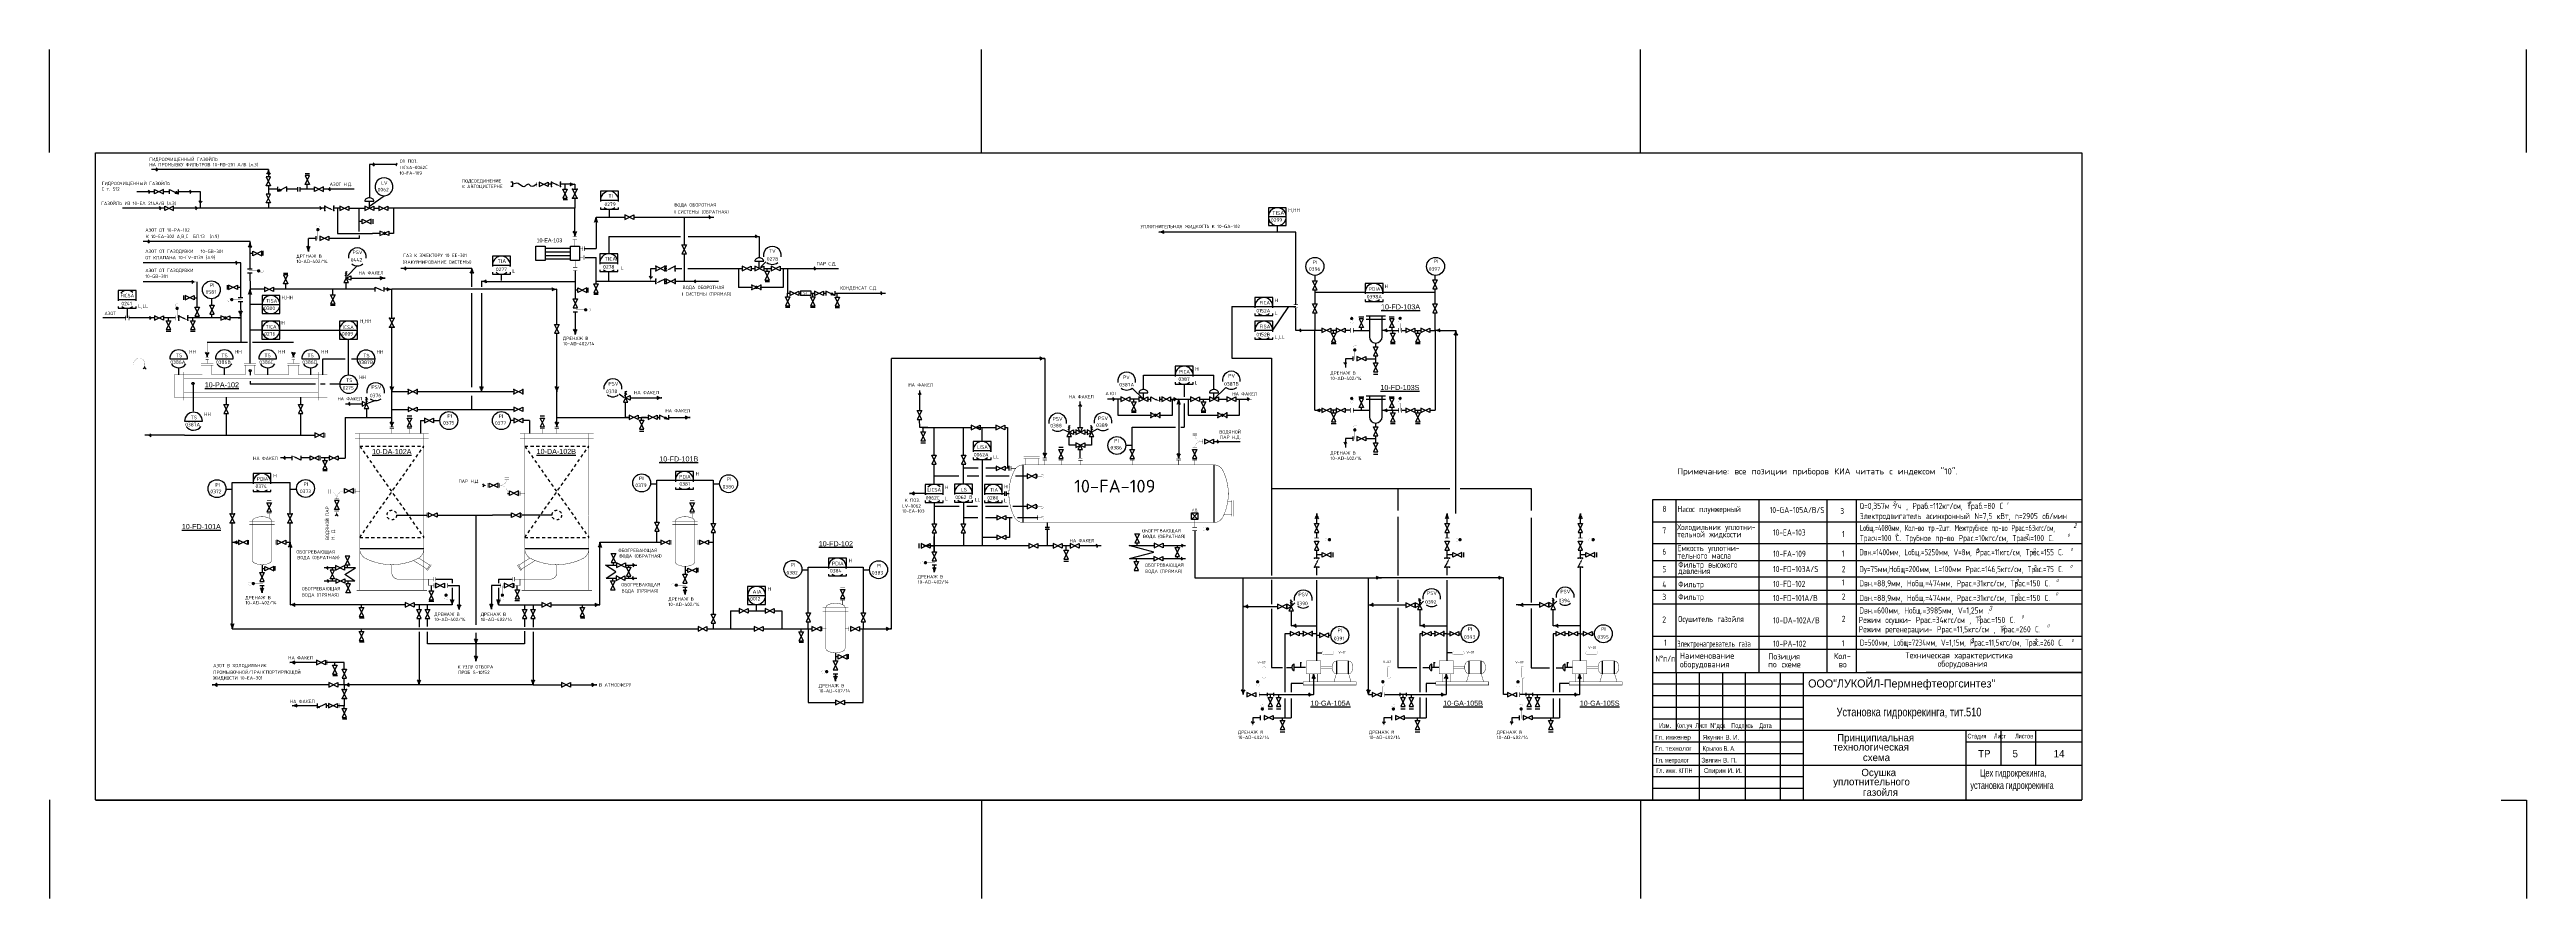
# Model space of a CAD drawing. Extents: x 273 to 369.6, y 155.2 to 188.3.
import ezdxf
from ezdxf.enums import TextEntityAlignment as Align

# ---------------------------------------------------------------- set-up
doc = ezdxf.new("R2010")
doc.units = 0
for name, pattern in [('DASH', [0.15625, 0.09375, -0.0625]), ('DASHED', [0.1875, 0.125, -0.0625]), ('DASHS', [0.375, 0.25, -0.125]), ('HIDDEN', [0.125, 0.0625, -0.0625]), ('SDASH', [0.09375, 0.046875, -0.046875])]:
    doc.linetypes.add(name, pattern=pattern)
doc.layers.get('0').update_dxf_attribs({"linetype": 'CONTINUOUS'})
doc.layers.get('DEFPOINTS').update_dxf_attribs({"linetype": 'CONTINUOUS'})
for name, color, linetype in [('1', 2, 'CONTINUOUS'), ('3', 7, 'DASHS'), ('CORPORATSERV', 7, 'CONTINUOUS'), ('IN-ATTRIBS', 7, 'CONTINUOUS'), ('IN-DIM', 163, 'CONTINUOUS'), ('IN-EQUIPMENT', 7, 'CONTINUOUS'), ('IN-INST-TAP', 7, 'CONTINUOUS'), ('IN-INSTRUMENT', 7, 'SDASH'), ('IN-MIN-PROC', 7, 'CONTINUOUS'), ('IN-PNEUMATIC', 7, 'CONTINUOUS'), ('IN-TEXT', 51, 'CONTINUOUS')]:
    doc.layers.add(name, color=color, linetype=linetype)
doc.styles.add('HELV', font='HELV', dxfattribs={"height": 0.15})
doc.styles.add('S1', font='SIMPLEX.shx')
doc.styles.add('SIMPLEX', font='SIMPLEX')
doc.styles.add('STYLE', font='txt.shx', dxfattribs={"width": 0.8, "height": 4})
pattern_1 = [(45, (305.062998533, 156.339336845), (-8.838834765e-06, 8.838834765e-06), [])]
pattern_2 = [(45, (305.062998533, 159.458815134), (-8.838834765e-06, 8.838834765e-06), [])]

# ---------------------------------------------------------------- blocks, each defined once
blk = doc.blocks.new('VALVTEXT')
at = {"layer": 'IN-ATTRIBS'}
for p in [(0, 0.0625), (0, 0), (0.25, 0.0625), (0.25, 0), (0, -0.0625), (0.25, -0.0625)]:
    blk.add_point(p, dxfattribs=at)
at = {"layer": 'IN-ATTRIBS', "style": 'S1', "flags": 1}
for tag, p in [('DWGNO', (0.125, 0.4375)), ('FILENO', (0.125, 0.3125)), ('IDNUM', (0.125, 0.5625))]:
    blk.add_attdef(tag, text='', height=0.1, dxfattribs=at).set_placement(p, align=Align.CENTER)
at = {"layer": 'IN-ATTRIBS', "style": 'S1'}
for tag, p in [('MODE', (0.125, 0.078125)), ('SIZE', (0.125, -0.1875))]:
    blk.add_attdef(tag, text='', height=0.1, dxfattribs=at).set_placement(p, align=Align.CENTER)
blk = doc.blocks.new('PH29B')
at = {"linetype": 'CONTINUOUS'}
blk.add_line((-0.25, 0), (0.25, 0), dxfattribs=at)
for points in [[(0.25, -0.038), (0.25, 0.25), (-0.25, 0.25), (-0.25, -0.038)], [(-0.25, -0.199), (-0.25, -0.25), (0.25, -0.25), (0.25, -0.199)]]:
    blk.add_lwpolyline(points)
for start, end in [(351.15289, 188.84711), (232.60374, 307.39626)]:
    blk.add_arc((0, 0), 0.25, start, end)

msp = doc.modelspace()

# ---------------------------------------------------------------- hatches: boundary and pattern name
h = msp.add_hatch()
h.set_pattern_fill('ANSI37', color=2, scale=0.00014, style=0)
h.set_pattern_definition([(135, (532.33504242, -104.4473306), (0.00031430896424, 0.00031430896424), []), (45, (532.33504242, -104.4473306), (0.00031430896424, -0.00031430896424), [])])
edge = h.paths.add_edge_path()
edge.add_line((277.894, 182.705), (277.851, 182.692))
edge.add_line((277.851, 182.692), (277.983, 182.661))
edge.add_line((277.983, 182.66), (277.895, 182.752))
edge.add_line((277.895, 182.752), (277.894, 182.705))
h = msp.add_hatch()
h.set_pattern_fill('ANSI37', color=2, scale=0.00014, style=0)
h.set_pattern_definition([(45, (27.5030308, -104.35098754), (-0.00031430896424, 0.00031430896424), []), (135, (27.5030308, -104.35098754), (-0.00031430896424, -0.00031430896424), [])])
edge = h.paths.add_edge_path()
edge.add_line((281.944, 182.801), (281.987, 182.788))
edge.add_line((281.987, 182.788), (281.855, 182.757))
edge.add_line((281.855, 182.756), (281.943, 182.849))
edge.add_line((281.943, 182.849), (281.944, 182.801))
h = msp.add_hatch()
h.set_pattern_fill('ANSI31', color=2, scale=0.00014, style=0)
h.set_pattern_definition([(45, (319.99430794, 157.345658826), (-1.2374368671e-05, 1.2374368671e-05), [])])
edge = h.paths.add_edge_path()
edge.add_line((303.587, 178.694), (303.429, 178.716))
edge.add_line((303.429, 178.716), (303.47, 178.75))
edge.add_line((303.47, 178.75), (303.472, 178.798))
edge.add_line((303.472, 178.798), (303.587, 178.695))
h = msp.add_hatch()
h.set_pattern_fill('ANSI31', color=2, scale=0.0001, style=0)
h.set_pattern_definition(pattern_2)
edge = h.paths.add_edge_path()
edge.add_arc((323.751, 177.798), 0.0638, 0, 180, ccw=False)
edge.add_arc((323.751, 177.798), 0.0638, -180, 0, ccw=False)
h = msp.add_hatch()
h.set_pattern_fill('ANSI31', color=2, scale=0.0001, style=0)
h.set_pattern_definition(pattern_2)
edge = h.paths.add_edge_path()
edge.add_arc((325.639, 177.798), 0.0638, 0, 180, ccw=False)
edge.add_arc((325.639, 177.798), 0.0638, -180, 0, ccw=False)
h = msp.add_hatch()
h.set_pattern_fill('ANSI31', color=2, scale=0.0001, style=0)
h.set_pattern_definition(pattern_1)
edge = h.paths.add_edge_path()
edge.add_arc((323.751, 174.678), 0.0638, 0, 180, ccw=False)
edge.add_arc((323.751, 174.678), 0.0638, -180, 0, ccw=False)
h = msp.add_hatch()
h.set_pattern_fill('ANSI31', color=2, scale=0.0001, style=0)
h.set_pattern_definition(pattern_1)
edge = h.paths.add_edge_path()
edge.add_arc((325.639, 174.678), 0.0638, 0, 180, ccw=False)
edge.add_arc((325.639, 174.678), 0.0638, -180, 0, ccw=False)
h = msp.add_hatch()
h.set_pattern_fill('ANSI31', color=2, scale=0.00014, style=0)
h.set_pattern_definition([(45, (336.606451217, 156.519063803), (-1.2374368671e-05, 1.2374368671e-05), [])])
h.paths.add_polyline_path([(283.459, 162.636), (283.492, 162.619), (283.391, 162.601), (283.45, 162.674)])
at = {"layer": 'IN-EQUIPMENT'}
h = msp.add_hatch(dxfattribs=at)
h.set_pattern_fill('ANSI31', color=2, scale=0.00014, style=0)
h.set_pattern_definition([(45, (326.777612323, 153.51106614), (-1.2374368671e-05, 1.2374368671e-05), [])])
edge = h.paths.add_edge_path()
edge.add_line((297.096, 173.851), (296.939, 173.875))
edge.add_line((296.939, 173.875), (296.969, 173.914))
edge.add_line((296.965, 173.914), (296.977, 173.963))
edge.add_line((296.977, 173.963), (297.093, 173.852))

# ---------------------------------------------------------------- linework, layer by layer
at = {"color": 6}
for p, q in [((274.75, 159.013), (274.75, 184.265)), ((274.75, 184.265), (352.234, 184.265)), ((352.234, 184.265), (352.234, 159.013, -0.005)), ((324.313, 177.896), (325.063, 177.896)), ((324.313, 177.771), (325.063, 177.771)), ((324.313, 174.777), (325.063, 174.777)), ((324.313, 174.652), (325.063, 174.652)), ((310.938, 169.834), (310.938, 172.084)), ((318.375, 172.084), (318.375, 169.834)), ((310.382, 170.957), (310.282, 170.957)), ((311.963, 169.641), (311.788, 169.641)), ((311.875, 169.828), (311.875, 169.641)), ((274.75, 159.013), (352.218, 159.013, -0.005)), ((274.75, 159.002), (352.234, 159.002)), ((368.59, 159.002), (369.574, 159.002))]:
    msp.add_line(p, q, dxfattribs=at)
at = {"color": 5, "linetype": 'CONTINUOUS'}
for p, q in [((276.356, 182.748), (277.054, 182.748)), ((277.4, 182.748), (277.625, 182.748)), ((277.972, 182.748), (278.832, 182.748)), ((278.846, 182.096), (278.846, 182.748)), ((281.855, 182.844), (281.494, 182.844)), ((282.633, 182.844), (282.204, 182.844)), ((283.293, 182.845), (282.714, 182.844)), ((284.84, 182.845), (283.643, 182.844)), ((295.051, 167.913), (294.639, 168.169)), ((294.639, 168.169), (295.069, 168.169)), ((295.419, 168.169), (295.489, 168.169)), ((295.42, 168.169), (295.864, 168.169)), ((295.545, 168.169), (295.545, 168.09)), ((316.031, 168.678), (315.066, 168.933)), ((315.066, 168.933), (316.049, 168.933)), ((315.088, 168.425), (316.031, 168.678)), ((315.088, 168.425), (316.032, 168.425)), ((316.38, 168.425), (317.265, 168.425)), ((316.399, 168.933), (316.89, 168.933)), ((316.4, 168.933), (317.265, 168.933)), ((316.946, 168.933), (316.946, 168.854)), ((284.107, 168.061), (283.664, 168.061)), ((284.128, 167.552), (283.664, 167.552)), ((283.983, 168.061), (283.983, 167.982)), ((284.108, 168.061), (284.038, 168.061)), ((284.888, 168.061), (284.458, 168.061)), ((284.866, 167.552), (284.476, 167.552)), ((284.477, 167.805), (284.888, 168.061)), ((284.866, 167.552), (284.477, 167.805)), ((294.662, 167.66), (295.051, 167.913)), ((294.662, 167.66), (295.052, 167.66)), ((295.4, 167.66), (295.864, 167.66))]:
    msp.add_line(p, q, dxfattribs=at)
at = {"color": 2}
for p, q in [((277.633, 182.835), (277.983, 182.66)), ((277.633, 182.66), (277.633, 182.835)), ((277.894, 182.705), (277.851, 182.692)), ((277.851, 182.692), (277.983, 182.661)), ((277.895, 182.752), (277.894, 182.705)), ((277.983, 182.66), (277.895, 182.752)), ((277.983, 182.66), (277.983, 182.835)), ((281.855, 182.756), (281.855, 182.931)), ((282.205, 182.931), (281.855, 182.756)), ((281.855, 182.756), (281.943, 182.849)), ((281.987, 182.788), (281.855, 182.757)), ((281.943, 182.849), (281.944, 182.801)), ((281.944, 182.801), (281.987, 182.788)), ((282.205, 182.756), (282.205, 182.931)), ((291.029, 183.121), (290.947, 183.121)), ((291.029, 182.946), (290.947, 182.946)), ((291.029, 182.946), (291.029, 183.121)), ((292.889, 182.946), (292.889, 183.121)), ((284.043, 182.008), (284.043, 182.183)), ((285.153, 181.669), (285.503, 181.494)), ((285.153, 181.494), (285.153, 181.669)), ((285.503, 181.669), (285.153, 181.494)), ((285.256, 182.374), (285.606, 182.374)), ((285.431, 182.093), (285.431, 182.374)), ((285.503, 181.494), (285.503, 181.669)), ((285.576, 181.494), (285.576, 181.669)), ((292.988, 182.437), (293.161, 182.437)), ((283.342, 181.01), (283.342, 180.835)), ((283.497, 181.01), (283.497, 180.835)), ((283.847, 180.835), (283.497, 181.01)), ((283.497, 180.835), (283.847, 181.01)), ((283.847, 181.01), (283.847, 180.835)), ((285.153, 181.581), (285.036, 181.581)), ((280.884, 180.333), (280.779, 180.333)), ((281.288, 180.257), (281.288, 180.431)), ((297.012, 179.661), (297.012, 179.836)), ((300.463, 180.03), (300.813, 180.03)), ((300.638, 179.749), (300.638, 180.03)), ((300.949, 179.643), (300.949, 179.749)), ((279.892, 178.924), (279.892, 179.097)), ((280.29, 179.015), (280.411, 179.015)), ((282.253, 179.551), (282.08, 179.551)), ((282.165, 179.148), (282.165, 178.935)), ((284.008, 178.723), (284.008, 178.936)), ((284.527, 179.374), (284.439, 179.199)), ((284.439, 179.199), (284.614, 179.199)), ((284.483, 179.549), (284.57, 179.636)), ((284.483, 179.461), (284.57, 179.549)), ((284.527, 179.374), (284.527, 179.636)), ((284.527, 179.374), (284.702, 179.461)), ((284.614, 179.199), (284.527, 179.374)), ((284.702, 179.286), (284.527, 179.374)), ((284.702, 179.461), (284.702, 179.286)), ((286.012, 178.849), (286.012, 179.024)), ((293.567, 178.901), (293.461, 178.901)), ((293.971, 178.816), (293.971, 178.989)), ((294.274, 179.143), (294.274, 179.248)), ((296.6, 179.161), (296.6, 179.336)), ((300.864, 179.239), (301.038, 179.239)), ((301.745, 178.636), (301.745, 178.783)), ((302.248, 178.876), (302.652, 178.876)), ((302.248, 178.876), (302.248, 178.688)), ((302.652, 178.876), (302.652, 178.688)), ((302.728, 178.636), (302.728, 178.783)), ((303.587, 178.694), (303.237, 178.869)), ((303.237, 178.869), (303.237, 178.694)), ((303.429, 178.716), (303.47, 178.75)), ((303.47, 178.75), (303.472, 178.798)), ((303.472, 178.798), (303.587, 178.695)), ((303.587, 178.869), (303.587, 178.694)), ((303.683, 178.631), (303.683, 178.783)), ((277.596, 177.711), (277.596, 177.817)), ((278.195, 178.518), (278.195, 178.691)), ((278.344, 177.729), (278.344, 177.904)), ((278.547, 177.711), (278.547, 177.817)), ((278.593, 178.608), (278.698, 178.608)), ((283.92, 178.319), (284.093, 178.319)), ((294.189, 178.739), (294.362, 178.739)), ((301.661, 178.232), (301.834, 178.232)), ((302.652, 178.688), (302.248, 178.688)), ((302.643, 178.232), (302.816, 178.232)), ((303.587, 178.694), (303.429, 178.716)), ((303.598, 178.228), (303.771, 178.228)), ((324.219, 177.844), (324.03, 177.844)), ((325.407, 177.844), (325.217, 177.844)), ((277.508, 177.307), (277.681, 177.307)), ((278.459, 177.307), (278.632, 177.307)), ((322.949, 176.823), (323.138, 176.823)), ((323.043, 177.228), (323.043, 177.334)), ((324.125, 177.439), (324.125, 177.334)), ((325.258, 176.823), (325.448, 176.823)), ((325.313, 177.439), (325.313, 177.334)), ((325.352, 177.228), (325.352, 177.334)), ((326.236, 176.823), (326.425, 176.823)), ((315.45, 174.896), (315.8, 174.896)), ((315.625, 174.646), (315.625, 174.896)), ((318.2, 174.896), (318.55, 174.896)), ((318.375, 174.646), (318.375, 174.896)), ((285.145, 174.553), (285.145, 174.378)), ((285.32, 174.465), (285.145, 174.553)), ((285.145, 174.378), (285.32, 174.465)), ((285.32, 174.465), (285.233, 174.29)), ((285.233, 174.29), (285.408, 174.29)), ((285.276, 174.728), (285.364, 174.64)), ((285.276, 174.64), (285.364, 174.553)), ((285.32, 174.465), (285.32, 174.728)), ((285.408, 174.29), (285.32, 174.465)), ((292.093, 174.001), (292.268, 174.001)), ((315.157, 174.136), (315.346, 174.136)), ((315.25, 174.541), (315.25, 174.646)), ((315.45, 174.734), (315.45, 174.559)), ((315.45, 174.559), (315.8, 174.734)), ((315.8, 174.559), (315.45, 174.734)), ((315.8, 174.734), (315.8, 174.559)), ((316.266, 174.559), (316.266, 174.734)), ((317.874, 174.136), (318.064, 174.136)), ((317.968, 174.541), (317.968, 174.646)), ((318.2, 174.734), (318.2, 174.559)), ((318.2, 174.559), (318.55, 174.734)), ((318.55, 174.559), (318.2, 174.734)), ((318.55, 174.734), (318.55, 174.559)), ((324.219, 174.725), (324.03, 174.725)), ((324.125, 174.32), (324.125, 174.214)), ((325.407, 174.725), (325.217, 174.725)), ((325.313, 174.32), (325.313, 174.214)), ((325.352, 174.109), (325.352, 174.214)), ((306.945, 173.378), (307.12, 173.378)), ((307.12, 173.378), (306.945, 173.028)), ((307.12, 173.028), (306.945, 173.378)), ((306.945, 173.028), (307.12, 173.028)), ((312.726, 173.362), (312.639, 173.187)), ((312.639, 173.187), (312.814, 173.187)), ((312.683, 173.537), (312.77, 173.624)), ((312.683, 173.449), (312.77, 173.537)), ((312.726, 173.362), (312.726, 173.624)), ((312.726, 173.362), (312.901, 173.449)), ((312.814, 173.187), (312.726, 173.362)), ((312.901, 173.274), (312.726, 173.362)), ((312.901, 173.449), (312.901, 173.274)), ((312.984, 173.274), (313.334, 173.449)), ((313.334, 173.274), (312.984, 173.449)), ((312.984, 173.449), (312.984, 173.274)), ((313.159, 173.362), (313.072, 173.537)), ((313.072, 173.537), (313.247, 173.537)), ((313.247, 173.537), (313.159, 173.362)), ((313.334, 173.449), (313.334, 173.274)), ((313.601, 173.362), (313.426, 173.449)), ((313.426, 173.449), (313.426, 173.274)), ((313.426, 173.274), (313.601, 173.362)), ((313.601, 173.362), (313.514, 173.187)), ((313.514, 173.187), (313.689, 173.187)), ((313.558, 173.624), (313.645, 173.537)), ((313.558, 173.537), (313.645, 173.449)), ((313.601, 173.362), (313.601, 173.624)), ((313.689, 173.187), (313.601, 173.362)), ((322.949, 173.704), (323.138, 173.704)), ((325.258, 173.704), (325.448, 173.704)), ((326.236, 173.704), (326.425, 173.704)), ((282.41, 172.443), (282.41, 172.268)), ((283.699, 172.25), (283.699, 172.356)), ((306.945, 172.942), (307.12, 172.942)), ((310.39, 171.869), (310.39, 172.044)), ((312.325, 172.77), (312.5, 172.77)), ((312.5, 172.684), (312.325, 172.334)), ((312.5, 172.334), (312.325, 172.684)), ((312.325, 172.684), (312.5, 172.684)), ((312.325, 172.334), (312.5, 172.334)), ((312.984, 172.94), (312.984, 172.765)), ((313.334, 172.765), (312.984, 172.94)), ((312.984, 172.765), (313.334, 172.94)), ((313.159, 172.853), (313.072, 172.678)), ((313.072, 172.678), (313.247, 172.678)), ((313.117, 172.678), (313.201, 172.678)), ((313.247, 172.678), (313.159, 172.853)), ((313.334, 172.94), (313.334, 172.765)), ((283.79, 171.853), (283.616, 171.853)), ((310.22, 170.87), (310.22, 171.045)), ((310.282, 170.87), (310.282, 171.045)), ((311.788, 169.578), (311.963, 169.578)), ((311.938, 169.578), (311.813, 169.578)), ((281.753, 167.957), (281.753, 168.13)), ((284.575, 168.061), (284.575, 168.167)), ((294.953, 168.169), (294.953, 168.274)), ((312.696, 168.76), (312.521, 168.41)), ((312.696, 168.41), (312.521, 168.76)), ((312.521, 168.76), (312.696, 168.76)), ((312.521, 168.41), (312.696, 168.41)), ((312.521, 168.324), (312.696, 168.324)), ((312.609, 168.76), (312.609, 168.926)), ((312.762, 169.015), (312.762, 168.84)), ((313.112, 168.84), (312.762, 169.015)), ((312.762, 168.84), (313.112, 169.015)), ((313.112, 169.015), (313.112, 168.84)), ((315.352, 168.319), (315.352, 168.425)), ((315.379, 168.933), (315.379, 169.039)), ((322.471, 168.445), (322.296, 168.445)), ((322.6, 168.576), (322.383, 168.576)), ((323.015, 168.66), (323.015, 168.485)), ((327.563, 168.445), (327.388, 168.445)), ((327.693, 168.576), (327.475, 168.576)), ((328.107, 168.66), (328.107, 168.485)), ((332.758, 168.445), (332.583, 168.445)), ((332.888, 168.576), (332.671, 168.576)), ((333.303, 168.66), (333.303, 168.485)), ((281.349, 168.032), (281.243, 168.032)), ((284.602, 167.447), (284.602, 167.552)), ((287.848, 167.174), (287.848, 167.376)), ((291.201, 167.203), (291.201, 167.376)), ((294.925, 167.555), (294.925, 167.66)), ((297.849, 167.969), (297.743, 167.969)), ((298.253, 167.894), (298.253, 168.067)), ((285.127, 166.52), (285.127, 166.626)), ((287.751, 166.767), (287.939, 166.767)), ((291.104, 166.796), (291.292, 166.796)), ((293.741, 166.52), (293.741, 166.626)), ((321.215, 166.645), (321.215, 166.47)), ((321.39, 166.558), (321.215, 166.645)), ((321.215, 166.47), (321.39, 166.558)), ((321.39, 166.558), (321.303, 166.383)), ((321.303, 166.383), (321.478, 166.383)), ((321.347, 166.82), (321.434, 166.733)), ((321.347, 166.733), (321.434, 166.645)), ((321.39, 166.558), (321.39, 166.82)), ((321.478, 166.383), (321.39, 166.558)), ((326.405, 166.612), (326.23, 166.7)), ((326.23, 166.7), (326.23, 166.525)), ((326.23, 166.525), (326.405, 166.612)), ((326.405, 166.612), (326.317, 166.437)), ((326.317, 166.437), (326.492, 166.437)), ((326.361, 166.875), (326.449, 166.787)), ((326.361, 166.787), (326.449, 166.7)), ((326.405, 166.612), (326.405, 166.875)), ((326.492, 166.437), (326.405, 166.612)), ((331.433, 166.708), (331.433, 166.533)), ((331.608, 166.621), (331.433, 166.708)), ((331.433, 166.533), (331.608, 166.621)), ((331.608, 166.621), (331.521, 166.446)), ((331.521, 166.446), (331.696, 166.446)), ((331.565, 166.883), (331.652, 166.796)), ((331.565, 166.796), (331.652, 166.708)), ((331.608, 166.621), (331.608, 166.883)), ((331.696, 166.446), (331.608, 166.621)), ((285.051, 166.116), (285.225, 166.116)), ((285.127, 165.583), (285.127, 165.688)), ((293.666, 166.116), (293.839, 166.116)), ((302.275, 165.574), (302.275, 165.679)), ((284.085, 164.27), (284.085, 164.376)), ((285.051, 165.179), (285.225, 165.179)), ((302.19, 165.17), (302.363, 165.17)), ((303.717, 164.594), (303.612, 164.594)), ((304.121, 164.519), (304.121, 164.692)), ((321.507, 164.058), (321.507, 164.308)), ((321.734, 164.37), (321.797, 164.37)), ((321.765, 164.183), (321.765, 164.37)), ((326.874, 164.058), (326.874, 164.308)), ((326.937, 164.37), (326.999, 164.37)), ((326.968, 164.183), (326.968, 164.37)), ((332.077, 164.058), (332.077, 164.308)), ((332.14, 164.37), (332.202, 164.37)), ((332.171, 164.183), (332.171, 164.37)), ((284.009, 163.866), (284.183, 163.866)), ((321.953, 164.183), (321.507, 164.183)), ((327.156, 164.183), (326.874, 164.183)), ((332.358, 164.183), (332.077, 164.183)), ((283.391, 162.776), (283.391, 162.601)), ((283.391, 162.601), (283.741, 162.776)), ((283.391, 162.601), (283.45, 162.674)), ((283.492, 162.619), (283.391, 162.601)), ((283.45, 162.674), (283.459, 162.636)), ((283.459, 162.636), (283.492, 162.619)), ((283.741, 162.776), (283.741, 162.601)), ((284.452, 162.583), (284.452, 162.688)), ((320.49, 163.008), (320.665, 163.008)), ((320.665, 163.008), (320.49, 162.658)), ((320.665, 162.658), (320.49, 163.008)), ((320.49, 162.658), (320.665, 162.658)), ((320.49, 162.571), (320.665, 162.571)), ((320.578, 163.008), (320.578, 163.12)), ((320.99, 162.658), (320.815, 163.008)), ((320.99, 163.008), (320.815, 162.658)), ((320.815, 163.008), (320.99, 163.008)), ((320.815, 162.658), (320.99, 162.658)), ((320.815, 162.571), (320.99, 162.571)), ((320.903, 163.008), (320.903, 163.12)), ((325.84, 162.658), (325.665, 163.008)), ((325.84, 163.008), (325.665, 162.658)), ((325.665, 163.008), (325.84, 163.008)), ((325.665, 162.658), (325.84, 162.658)), ((325.665, 162.571), (325.84, 162.571)), ((325.752, 163.008), (325.752, 163.12)), ((325.99, 163.008), (326.165, 163.008)), ((326.165, 163.008), (325.99, 162.658)), ((326.165, 162.658), (325.99, 163.008)), ((325.99, 162.658), (326.165, 162.658)), ((325.99, 162.571), (326.165, 162.571)), ((326.077, 163.008), (326.077, 163.12)), ((330.586, 163.008), (330.761, 163.008)), ((330.761, 163.008), (330.586, 162.658)), ((330.761, 162.658), (330.586, 163.008)), ((330.586, 162.658), (330.761, 162.658)), ((330.586, 162.571), (330.761, 162.571)), ((330.673, 163.008), (330.673, 163.12)), ((331.086, 162.658), (330.911, 163.008)), ((331.086, 163.008), (330.911, 162.658)), ((330.911, 163.008), (331.086, 163.008)), ((330.911, 162.658), (331.086, 162.658)), ((330.911, 162.571), (331.086, 162.571)), ((330.998, 163.008), (330.998, 163.12)), ((284.377, 162.179), (284.55, 162.179)), ((320.185, 162.304), (320.185, 162.129)), ((320.34, 162.131), (320.69, 162.306)), ((320.69, 162.131), (320.34, 162.306)), ((320.34, 162.306), (320.34, 162.131)), ((320.69, 162.306), (320.69, 162.131)), ((320.961, 162.106), (321.136, 162.106)), ((321.136, 162.106), (320.961, 161.756)), ((321.136, 161.756), (320.961, 162.106)), ((320.961, 161.756), (321.136, 161.756)), ((320.961, 161.669), (321.136, 161.669)), ((321.048, 162.106), (321.048, 162.218)), ((325.297, 162.304), (325.297, 162.129)), ((325.452, 162.131), (325.802, 162.306)), ((325.802, 162.131), (325.452, 162.306)), ((325.452, 162.306), (325.452, 162.131)), ((325.802, 162.306), (325.802, 162.131)), ((326.401, 161.756), (326.226, 162.106)), ((326.401, 162.106), (326.226, 161.756)), ((326.226, 162.106), (326.401, 162.106)), ((326.226, 161.756), (326.401, 161.756)), ((326.226, 161.669), (326.401, 161.669)), ((326.314, 162.106), (326.314, 162.218)), ((330.281, 162.304), (330.281, 162.129)), ((330.786, 162.131), (330.436, 162.306)), ((330.436, 162.131), (330.786, 162.306)), ((330.436, 162.306), (330.436, 162.131)), ((330.786, 162.306), (330.786, 162.131)), ((331.429, 162.106), (331.604, 162.106)), ((331.604, 162.106), (331.429, 161.756)), ((331.604, 161.756), (331.429, 162.106)), ((331.429, 161.756), (331.604, 161.756)), ((331.429, 161.669), (331.604, 161.669)), ((331.516, 162.106), (331.516, 162.218))]:
    msp.add_line(p, q, dxfattribs=at)
at = {"color": 2, "linetype": 'CONTINUOUS'}
msp.add_line((283.1, 183.447), (282.921, 183.447), dxfattribs=at)
for p, q in [((285.431, 182.18), (286.004, 182.585)), ((324.271, 178.813), (324.971, 178.813)), ((275.983, 178.193), (275.983, 177.817)), ((319.073, 178.265), (319.973, 178.265)), ((320.673, 178.265), (321.573, 178.265)), ((320.673, 177.336), (321.3, 178.265)), ((281.942, 177.344), (284.265, 177.344)), ((284.615, 175.581), (284.615, 176.994)), ((277.998, 175.597), (277.998, 175.873)), ((279.78, 175.597), (279.78, 175.873)), ((281.468, 175.597), (281.468, 175.873)), ((283.145, 175.597), (283.145, 175.873)), ((283.61, 175.597), (283.61, 176.216)), ((283.61, 176.216), (284.485, 176.216)), ((284.732, 176.216), (284.954, 176.216)), ((319.073, 176.252), (320.626, 176.252)), ((278.561, 175.263), (278.561, 174.185)), ((280.787, 175.758), (280.787, 175.582)), ((280.787, 175.352), (280.787, 175.231)), ((283.328, 175.231), (280.787, 175.231)), ((283.702, 175.231), (283.526, 175.231)), ((284.276, 175.231), (283.889, 175.231)), ((315.187, 175.074), (315.625, 174.646)), ((317.213, 175.234), (317.213, 174.74)), ((318.375, 174.646), (318.839, 175.108)), ((285.673, 174.591), (285.32, 174.465)), ((306.898, 174.007), (306.898, 174.044)), ((317.213, 174.477), (317.213, 173.559)), ((312.49, 173.47), (312.726, 173.362)), ((313.601, 173.362), (313.837, 173.493)), ((315.188, 173.559), (316.874, 173.559)), ((317.087, 173.559), (317.213, 173.559)), ((307.467, 172.263), (307.467, 172.3)), ((308.604, 172.263), (308.604, 172.3)), ((320.635, 171.156), (327.581, 171.156)), ((327.986, 171.157), (330.747, 171.157)), ((307.117, 170.967), (306.494, 170.967)), ((320.626, 164.183), (321.046, 164.183)), ((321.205, 164.183), (321.414, 164.183)), ((325.555, 164.183), (326.292, 164.183)), ((326.522, 164.183), (326.781, 164.183)), ((330.756, 164.159), (331.461, 164.159)), ((331.723, 164.159), (331.982, 164.159)), ((320.453, 163.183), (320.453, 163.058)), ((320.703, 163.183), (320.703, 163.058)), ((325.627, 163.183), (325.627, 163.058)), ((325.877, 163.183), (325.877, 163.058)), ((330.548, 163.183), (330.548, 163.058)), ((330.798, 163.183), (330.798, 163.058))]:
    msp.add_line(p, q)
at = {"linetype": 'CONTINUOUS'}
for p, q in [((294.447, 182.411), (295.147, 182.411)), ((320.499, 181.77), (321.199, 181.77)), ((290.233, 179.877), (290.933, 179.877)), ((294.422, 179.974), (295.122, 179.974)), ((275.633, 178.543), (276.333, 178.543)), ((281.243, 178.339), (281.943, 178.339)), ((319.973, 178.265), (320.673, 178.265)), ((281.242, 177.344), (281.942, 177.344)), ((284.265, 177.344), (284.965, 177.344)), ((319.973, 177.336), (320.673, 177.336)), ((277.642, 176.223), (278.342, 176.223)), ((279.424, 176.223), (280.124, 176.223)), ((281.113, 176.223), (281.813, 176.223)), ((282.79, 176.223), (283.49, 176.223)), ((284.954, 176.216), (285.654, 176.216)), ((284.276, 175.231), (284.976, 175.231)), ((316.863, 175.584), (317.563, 175.584)), ((278.221, 173.786), (278.921, 173.786)), ((308.98, 172.645), (309.68, 172.645)), ((280.893, 171.394), (281.593, 171.394)), ((297.373, 171.482), (298.073, 171.482)), ((307.117, 170.967), (307.817, 170.967)), ((308.254, 170.981), (308.954, 170.981)), ((309.421, 170.968), (310.121, 170.968)), ((303.339, 168.099), (304.039, 168.099)), ((300.186, 166.989), (300.886, 166.989))]:
    msp.add_line(p, q, dxfattribs=at)
at = {"color": 3}
for p, q in [((321.573, 181.171), (316.228, 181.171)), ((321.573, 178.335), (321.573, 181.171)), ((321.573, 177.334), (321.573, 178.21)), ((322.313, 177.334), (321.573, 177.334)), ((322.313, 174.214), (322.313, 177.334)), ((322.588, 177.334), (322.313, 177.334)), ((323.147, 177.334), (322.938, 177.334)), ((323.693, 177.334), (323.497, 177.334)), ((323.813, 177.334), (324.438, 177.334)), ((325.063, 177.334), (325.563, 177.334)), ((325.709, 177.334), (325.867, 177.334)), ((326.217, 177.334), (326.442, 177.334)), ((326.788, 177.334), (327, 177.334)), ((327, 177.334), (327, 174.214)), ((327.125, 177.334), (327.813, 177.334)), ((327.813, 170.183), (327.813, 177.334)), ((322.588, 174.214), (322.438, 174.214)), ((323.147, 174.214), (322.938, 174.214)), ((323.693, 174.214), (323.497, 174.214)), ((323.813, 174.214), (324.438, 174.214)), ((325.063, 174.214), (325.563, 174.214)), ((325.709, 174.214), (325.867, 174.214)), ((326.217, 174.214), (326.442, 174.214)), ((326.788, 174.214), (327, 174.214)), ((322.39, 169.791), (322.39, 170.089)), ((327.468, 169.791), (327.468, 170.089)), ((332.671, 169.791), (332.671, 170.058)), ((317.625, 169.521), (317.625, 167.683)), ((322.383, 168.445), (322.383, 168.753)), ((327.475, 168.445), (327.475, 168.753)), ((332.671, 168.445), (332.671, 168.753)), ((317.625, 167.683), (320.063, 167.683)), ((319.515, 163.245), (319.515, 167.683)), ((320.063, 167.683), (324.529, 167.683)), ((322.39, 167.777), (322.39, 168.095)), ((322.39, 164.433), (322.39, 167.591)), ((324.402, 163.245), (324.402, 167.683)), ((324.529, 167.683), (324.906, 167.683)), ((329.346, 167.683), (324.906, 167.683)), ((327.468, 167.777), (327.468, 168.095)), ((327.468, 164.433), (327.468, 167.584)), ((329.548, 167.683), (329.346, 167.683)), ((329.673, 163.12), (329.673, 167.683)), ((332.671, 164.433), (332.671, 168.095)), ((322.265, 163.808), (322.265, 163.12)), ((327.437, 163.808), (327.437, 163.12)), ((332.64, 163.808), (332.64, 163.12)), ((320.14, 163.12), (320.453, 163.12)), ((320.703, 163.12), (320.453, 163.12)), ((320.703, 163.12), (322.14, 163.12)), ((324.402, 163.12), (324.552, 163.12)), ((325.877, 163.12), (325.627, 163.12)), ((325.877, 163.12), (327.312, 163.12)), ((329.823, 163.12), (329.673, 163.12)), ((330.548, 163.12), (330.298, 163.12)), ((330.798, 163.12), (330.548, 163.12)), ((330.798, 163.12), (332.515, 163.12))]:
    msp.add_line(p, q, dxfattribs=at)
at = {"color": 5}
for p, q in [((326.329, 177.228), (326.329, 177.334)), ((323.502, 176.227), (323.502, 175.885)), ((323.791, 176.227), (323.502, 176.227)), ((323.791, 176.227), (323.502, 176.227)), ((324.297, 176.227), (324.688, 176.227)), ((323.043, 174.109), (323.043, 174.214)), ((326.329, 174.109), (326.329, 174.214)), ((323.502, 173.107), (323.502, 172.765)), ((323.791, 173.107), (323.502, 173.107)), ((323.791, 173.107), (323.502, 173.107)), ((324.297, 173.107), (324.688, 173.107)), ((324.688, 173.568), (324.688, 173.714)), ((290.825, 170.97), (290.901, 170.97)), ((307.467, 168.689), (307.467, 169.293)), ((327.475, 169.228), (327.475, 169.441)), ((332.671, 169.22), (332.671, 169.441)), ((316.946, 168.504), (316.946, 168.425)), ((283.983, 167.632), (283.983, 167.552)), ((295.545, 167.74), (295.545, 167.66)), ((319.578, 166.558), (320.853, 166.558)), ((321.39, 166.383), (321.39, 165.808)), ((324.402, 166.62), (325.867, 166.62)), ((326.406, 166.437), (326.406, 165.808)), ((331.071, 166.62), (330.171, 166.62)), ((331.608, 165.808), (331.608, 166.446)), ((321.353, 165.495), (321.14, 165.495)), ((321.14, 165.495), (321.14, 163.214)), ((321.515, 165.808), (322.39, 165.808)), ((321.853, 165.495), (321.703, 165.495)), ((322.39, 165.495), (322.203, 165.495)), ((326.493, 165.495), (326.406, 165.495)), ((326.406, 165.495), (326.406, 163.214)), ((326.531, 165.808), (327.468, 165.808)), ((326.993, 165.495), (326.843, 165.495)), ((331.708, 165.495), (331.608, 165.495)), ((331.608, 165.495), (331.608, 163.214)), ((332.671, 165.808), (331.733, 165.808)), ((332.208, 165.495), (332.058, 165.495)), ((332.671, 165.495), (332.558, 165.495)), ((291.816, 163.501), (292.929, 163.501)), ((293.279, 163.501), (294.302, 163.501)), ((321.39, 163.558), (321.39, 163.214)), ((321.859, 163.558), (321.39, 163.558)), ((326.656, 163.558), (326.656, 163.213)), ((327.031, 163.558), (326.656, 163.558)), ((331.858, 163.558), (331.858, 163.213)), ((332.233, 163.558), (331.858, 163.558)), ((321.14, 162.964), (321.14, 162.745)), ((321.14, 162.745), (321.14, 162.218)), ((321.39, 162.964), (321.39, 162.745)), ((321.39, 162.745), (321.39, 162.218)), ((326.406, 163.002), (326.406, 162.218)), ((326.656, 162.991), (326.656, 162.218)), ((331.608, 162.964), (331.608, 162.745)), ((331.608, 162.745), (331.608, 162.218)), ((331.858, 162.974), (331.858, 162.745)), ((331.858, 162.745), (331.858, 162.218)), ((319.895, 162.216), (319.895, 161.992)), ((320.185, 162.216), (319.895, 162.216)), ((320.69, 162.218), (321.39, 162.218)), ((325.007, 162.216), (325.007, 161.992)), ((325.297, 162.216), (325.007, 162.216)), ((325.802, 162.218), (326.656, 162.218)), ((330.281, 162.216), (329.991, 162.216)), ((329.991, 162.216), (329.991, 161.992)), ((330.786, 162.218), (331.858, 162.218))]:
    msp.add_line(p, q, dxfattribs=at)
at = {"color": 1}
for p, q in [((336.4, 163.98, -0.005), (336.4, 170.733, -0.943)), ((339.646, 163.98, 0.904), (339.646, 170.733, -0.046)), ((342.297, 163.98, 0.147), (342.297, 170.733, -0.805)), ((343.445, 163.98, 0.147), (343.445, 170.733, -0.802)), ((335.495, 169.86, -0.265), (352.234, 169.86, -0.005)), ((335.495, 169.017, -0.245), (352.234, 169.017, -0.005)), ((335.495, 168.349, -0.225), (352.234, 168.349, -0.005)), ((335.495, 166.657, -0.174), (352.234, 166.657, -0.174)), ((335.495, 164.892, 0.147), (352.234, 164.892, 0.147)), ((335.495, 163.98, 0.147), (352.234, 163.98, 0.147)), ((335.495, 163.537, 0.753), (341.376, 163.537, 0.753)), ((339.114, 159.013, 0.753), (339.114, 163.98, 0.753)), ((340.472, 159.013, 0.753), (340.472, 163.98, 0.753)), ((341.376, 159.013, 0.753), (341.376, 163.98, 0.753)), ((352.234, 163.98, 0.147), (343.82, 163.98, 0.147)), ((335.495, 163.084, 0.753), (352.234, 163.084, 0.753)), ((335.495, 162.632, 0.753), (341.376, 162.632, 0.753)), ((335.495, 162.18, 0.753), (341.376, 162.18, 0.753)), ((335.495, 161.727, 0.753), (352.234, 161.727, 0.753)), ((347.71, 161.727, 0.753), (347.71, 159.013, 0.753)), ((349.068, 161.727, 0.753), (349.068, 160.37, 0.753)), ((350.425, 161.727, 0.753), (350.425, 160.37, 0.753)), ((335.495, 161.275, 0.753), (341.376, 161.275, 0.753)), ((335.495, 160.822, 0.753), (341.376, 160.822, 0.753)), ((347.71, 161.275, 0.753), (352.234, 161.275, 0.753)), ((335.495, 160.37, 0.753), (352.234, 160.37, 0.753)), ((335.495, 159.918, 0.753), (341.376, 159.918, 0.753)), ((335.495, 159.465, 0.753), (341.376, 159.465, 0.753)), ((352.218, 159.013, -0.005), (352.234, 159.013, -0.005))]:
    msp.add_line(p, q, dxfattribs=at)
at = {"color": 1, "linetype": 'CONTINUOUS'}
for p, q in [((336.4, 163.98, -0.005), (336.4, 161.727, -0.005)), ((337.305, 163.98, -0.005), (337.305, 159.013, -0.005)), ((338.21, 163.98, -0.005), (338.21, 161.727, -0.005))]:
    msp.add_line(p, q, dxfattribs=at)
for points in [[(285.556, 183.806, 0.206864), (285.618, 183.869, 0.206864)], [(285.556, 183.806, -0.206864), (285.618, 183.744, -0.206864)], [(300.553, 181.002, -0.206864), (300.49, 181.064, -0.206864)], [(300.553, 181.002, 0.206864), (300.49, 180.939, 0.206864)], [(314.5, 174.646, -0.206864), (314.438, 174.709, -0.206864)], [(314.5, 174.646, 0.206864), (314.438, 174.584, 0.206864)], [(316.875, 174.646, -0.206864), (316.813, 174.709, -0.206864)], [(316.875, 174.646, 0.206864), (316.813, 174.584, 0.206864)], [(317, 174.646, 0.150368), (316.813, 174.584, 0.150368)], [(317, 174.521, -0.206864), (316.938, 174.459, -0.206864)], [(317, 174.646, 0.150368), (317.063, 174.459, 0.150368)], [(317, 174.521, 0.206864), (317.063, 174.459, 0.206864)], [(319.753, 174.646, -0.206864), (319.691, 174.709, -0.206864)], [(319.753, 174.646, 0.206864), (319.691, 174.584, 0.206864)], [(286.306, 173.563, 0.150368), (286.243, 173.751, 0.150368)], [(286.306, 173.688, 0.206864), (286.243, 173.751, 0.206864)], [(286.306, 173.688, -0.206864), (286.368, 173.751, -0.206864)], [(292.743, 173.563, 0.150368), (292.681, 173.751, 0.150368)], [(292.743, 173.688, 0.206864), (292.681, 173.751, 0.206864)], [(292.743, 173.688, -0.206864), (292.806, 173.751, -0.206864)], [(306.494, 170.967, 0.150368), (306.681, 171.03, 0.150368)], [(306.619, 170.967, 0.206864), (306.681, 171.03, 0.206864)], [(306.619, 170.967, -0.206864), (306.681, 170.905, -0.206864)], [(294.427, 168.938, -0.206864), (294.365, 168.876, -0.206864)], [(294.427, 169.063, 0.150368), (294.49, 168.876, 0.150368)], [(294.427, 168.938, 0.206864), (294.49, 168.876, 0.206864)], [(322.265, 163.808, -0.206864), (322.203, 163.745, -0.206864)], [(322.265, 163.933, 0.150368), (322.328, 163.745, 0.150368)], [(322.265, 163.808, 0.206864), (322.328, 163.745, 0.206864)], [(327.437, 163.808, -0.206864), (327.374, 163.745, -0.206864)], [(327.437, 163.933, 0.150368), (327.499, 163.745, 0.150368)], [(327.437, 163.808, 0.206864), (327.499, 163.745, 0.206864)], [(332.64, 163.808, -0.206864), (332.577, 163.745, -0.206864)], [(332.64, 163.933, 0.150368), (332.702, 163.745, 0.150368)], [(332.64, 163.808, 0.206864), (332.702, 163.745, 0.206864)]]:
    msp.add_lwpolyline(points, format="xyb")
at = {"color": 5, "linetype": 'CONTINUOUS'}
for points in [[(276.883, 182.742, -0.206864), (276.821, 182.805)], [(276.883, 182.742, 0.206864), (276.821, 182.68)], [(278.497, 182.742, -0.206864), (278.434, 182.805)], [(278.497, 182.742, 0.206864), (278.434, 182.68)], [(283.838, 182.843, 0.206864), (283.9, 182.906)], [(283.838, 182.843, -0.206864), (283.9, 182.781)], [(278.842, 182.308, 0.206864), (278.78, 182.371)], [(278.842, 182.308, -0.206864), (278.905, 182.371)]]:
    msp.add_lwpolyline(points, format="xyb", dxfattribs=at)
at = {"color": 2}
for points in [[(277.4, 182.832), (277.051, 182.657), (277.05, 182.832), (277.401, 182.657)], [(282.92, 183.372), (283.095, 183.022), (282.92, 183.022), (283.095, 183.372)], [(283.293, 182.932), (283.643, 182.757), (283.643, 182.932), (283.293, 182.757)], [(292.052, 182.946), (292.402, 183.121), (292.402, 182.946), (292.052, 183.121)], [(293.151, 182.491), (292.976, 182.841), (293.151, 182.841), (292.976, 182.491)], [(293.535, 182.496), (293.36, 182.846), (293.535, 182.846), (293.36, 182.496)], [(277.446, 182.185), (277.796, 182.01), (277.796, 182.185), (277.446, 182.01)], [(284.278, 182.005), (284.628, 182.18), (284.628, 182.005), (284.278, 182.18)], [(285.256, 182.005), (285.606, 182.18), (285.606, 182.005), (285.256, 182.18)], [(285.801, 182.005), (286.151, 182.18), (286.151, 182.005), (285.801, 182.18)], [(295.395, 181.661), (295.745, 181.836), (295.745, 181.661), (295.395, 181.836)], [(281.234, 180.42), (280.884, 180.245), (280.884, 180.42), (281.234, 180.245)], [(296.6, 179.661), (296.95, 179.836), (296.95, 179.661), (296.6, 179.836)], [(297.799, 180.324), (297.624, 180.674), (297.799, 180.674), (297.624, 180.324)], [(299.979, 179.661), (300.329, 179.836), (300.329, 179.661), (299.979, 179.836)], [(300.463, 179.661), (300.813, 179.836), (300.813, 179.661), (300.463, 179.836)], [(301.103, 179.661), (301.453, 179.836), (301.453, 179.661), (301.103, 179.836)], [(279.94, 178.927), (280.29, 179.102), (280.29, 178.927), (279.94, 179.102)], [(281.346, 178.849), (281.696, 179.024), (281.696, 178.849), (281.346, 179.024)], [(282.078, 179.498), (282.253, 179.148), (282.078, 179.148), (282.253, 179.498)], [(293.917, 178.988), (293.567, 178.813), (293.567, 178.988), (293.917, 178.813)], [(294.361, 178.793), (294.186, 179.143), (294.361, 179.143), (294.186, 178.793)], [(297.012, 179.161), (297.362, 179.336), (297.362, 179.161), (297.012, 179.336)], [(301.037, 179.293), (300.862, 179.643), (301.037, 179.643), (300.862, 179.293)], [(301.838, 178.694), (302.188, 178.869), (302.188, 178.694), (301.838, 178.869)], [(302.8, 178.694), (303.15, 178.869), (303.15, 178.694), (302.8, 178.869)], [(322.4, 178.92), (322.225, 179.27), (322.4, 179.27), (322.225, 178.92)], [(327.089, 178.955), (326.914, 179.305), (327.089, 179.305), (326.914, 178.955)], [(277.046, 177.729), (277.396, 177.904), (277.396, 177.729), (277.046, 177.904)], [(278.243, 178.521), (278.593, 178.696), (278.593, 178.521), (278.243, 178.696)], [(278.801, 177.892), (278.626, 178.242), (278.801, 178.242), (278.626, 177.892)], [(279.378, 177.967), (279.203, 178.317), (279.378, 178.317), (279.203, 177.967)], [(284.096, 178.373), (283.921, 178.723), (284.096, 178.723), (283.921, 178.373)], [(286.393, 177.464), (286.218, 177.814), (286.393, 177.814), (286.218, 177.464)], [(301.833, 178.286), (301.658, 178.636), (301.833, 178.636), (301.658, 178.286)], [(302.815, 178.286), (302.64, 178.636), (302.815, 178.636), (302.64, 178.286)], [(303.77, 178.281), (303.595, 178.631), (303.77, 178.631), (303.595, 178.281)], [(322.4, 178.021), (322.225, 178.371), (322.4, 178.371), (322.225, 178.021)], [(324.038, 177.789), (324.213, 177.439), (324.038, 177.439), (324.213, 177.789)], [(325.225, 177.789), (325.4, 177.439), (325.225, 177.439), (325.4, 177.789)], [(327.088, 178.021), (326.913, 178.371), (327.088, 178.371), (326.913, 178.021)], [(277.683, 177.361), (277.508, 177.711), (277.683, 177.711), (277.508, 177.361)], [(278.634, 177.361), (278.459, 177.711), (278.634, 177.711), (278.459, 177.361)], [(292.831, 177.218), (292.656, 177.568), (292.831, 177.568), (292.656, 177.218)], [(322.588, 177.246), (322.938, 177.421), (322.938, 177.246), (322.588, 177.421)], [(323.13, 176.878), (322.955, 177.228), (323.13, 177.228), (322.955, 176.878)], [(323.147, 177.246), (323.497, 177.421), (323.497, 177.246), (323.147, 177.421)], [(325.44, 176.878), (325.265, 177.228), (325.44, 177.228), (325.265, 176.878)], [(325.867, 177.246), (326.217, 177.421), (326.217, 177.246), (325.867, 177.421)], [(326.417, 176.878), (326.242, 177.228), (326.417, 177.228), (326.242, 176.878)], [(326.442, 177.246), (326.792, 177.421), (326.792, 177.246), (326.442, 177.421)], [(324.775, 176.338), (324.6, 176.688), (324.775, 176.688), (324.6, 176.338)], [(286.943, 174.851), (287.293, 175.026), (287.293, 174.851), (286.943, 175.026)], [(291.068, 174.851), (291.418, 175.026), (291.418, 174.851), (291.068, 175.026)], [(279.93, 174.093), (279.755, 174.443), (279.93, 174.443), (279.755, 174.093)], [(282.835, 174.093), (282.66, 174.443), (282.835, 174.443), (282.66, 174.093)], [(286.943, 174.163), (287.293, 174.338), (287.293, 174.163), (286.943, 174.338)], [(291.068, 174.163), (291.418, 174.338), (291.418, 174.163), (291.068, 174.338)], [(306.977, 173.85), (306.802, 174.2), (306.977, 174.2), (306.802, 173.85)], [(314.741, 174.559), (315.091, 174.734), (315.091, 174.559), (314.741, 174.734)], [(315.338, 174.191), (315.163, 174.541), (315.338, 174.541), (315.163, 174.191)], [(316.337, 174.559), (316.687, 174.734), (316.687, 174.559), (316.337, 174.734)], [(317.463, 174.559), (317.813, 174.734), (317.813, 174.559), (317.463, 174.734)], [(318.056, 174.191), (317.881, 174.541), (318.056, 174.541), (317.881, 174.191)], [(318.875, 174.559), (319.225, 174.734), (319.225, 174.559), (318.875, 174.734)], [(322.588, 174.127), (322.938, 174.302), (322.938, 174.127), (322.588, 174.302)], [(323.13, 173.759), (322.955, 174.109), (323.13, 174.109), (322.955, 173.759)], [(323.147, 174.127), (323.497, 174.302), (323.497, 174.127), (323.147, 174.302)], [(324.038, 174.67), (324.213, 174.32), (324.038, 174.32), (324.213, 174.67)], [(325.225, 174.67), (325.4, 174.32), (325.225, 174.32), (325.4, 174.67)], [(325.44, 173.759), (325.265, 174.109), (325.44, 174.109), (325.265, 173.759)], [(325.867, 174.127), (326.217, 174.302), (326.217, 174.127), (325.867, 174.302)], [(326.417, 173.759), (326.242, 174.109), (326.417, 174.109), (326.242, 173.759)], [(326.442, 174.127), (326.792, 174.302), (326.792, 174.127), (326.442, 174.302)], [(283.303, 173.154), (283.653, 173.329), (283.653, 173.154), (283.303, 173.329)], [(287.081, 173.563), (286.906, 173.913), (287.081, 173.913), (286.906, 173.563)], [(287.581, 173.726), (287.931, 173.901), (287.931, 173.726), (287.581, 173.901)], [(291.068, 173.726), (291.418, 173.901), (291.418, 173.726), (291.068, 173.901)], [(292.268, 173.563), (292.093, 173.913), (292.268, 173.913), (292.093, 173.563)], [(308.903, 173.455), (309.253, 173.63), (309.253, 173.455), (308.903, 173.63)], [(309.868, 173.455), (310.218, 173.63), (310.218, 173.455), (309.868, 173.63)], [(318.005, 172.91), (318.355, 173.085), (318.355, 172.91), (318.005, 173.085)], [(324.775, 173.218), (324.6, 173.568), (324.775, 173.568), (324.6, 173.218)], [(283.473, 172.443), (283.123, 172.268), (283.123, 172.443), (283.473, 172.268)], [(283.787, 171.9), (283.612, 172.25), (283.787, 172.25), (283.612, 171.9)], [(283.859, 172.268), (284.209, 172.443), (284.209, 172.268), (283.859, 172.443)], [(307.545, 172.107), (307.37, 172.457), (307.545, 172.457), (307.37, 172.107)], [(308.701, 172.107), (308.526, 172.457), (308.701, 172.457), (308.526, 172.107)], [(309.884, 171.86), (310.234, 172.035), (310.234, 171.86), (309.884, 172.035)], [(315.275, 172.334), (315.1, 172.684), (315.275, 172.684), (315.1, 172.334)], [(317.713, 172.334), (317.538, 172.684), (317.713, 172.684), (317.538, 172.334)], [(284.814, 171.158), (284.464, 170.983), (284.464, 171.158), (284.814, 170.983)], [(290.45, 171.37), (290.1, 171.195), (290.1, 171.37), (290.45, 171.195)], [(291.251, 171.065), (290.901, 170.89), (290.901, 171.065), (291.251, 170.89)], [(311.088, 171.559), (311.438, 171.734), (311.438, 171.559), (311.088, 171.734)], [(280.171, 169.826), (279.996, 170.176), (280.171, 170.176), (279.996, 169.826)], [(281.612, 170.251), (281.437, 170.601), (281.612, 170.601), (281.437, 170.251)], [(282.424, 169.826), (282.249, 170.176), (282.424, 170.176), (282.249, 169.826)], [(284.072, 170.697), (284.247, 170.347), (284.072, 170.347), (284.247, 170.697)], [(287.729, 170.042), (288.079, 170.217), (288.079, 170.042), (287.729, 170.217)], [(291.32, 170.209), (290.97, 170.034), (290.97, 170.209), (291.32, 170.034)], [(298.112, 170.251), (297.937, 170.601), (298.112, 170.601), (297.937, 170.251)], [(309.91, 169.934), (310.26, 170.109), (310.26, 169.934), (309.91, 170.109)], [(311.088, 170.371), (311.438, 170.546), (311.438, 170.371), (311.088, 170.546)], [(280.325, 168.976), (280.675, 169.151), (280.675, 168.976), (280.325, 169.151)], [(281.826, 168.976), (282.176, 169.151), (282.176, 168.976), (281.826, 169.151)], [(296.737, 169.501), (296.562, 169.851), (296.737, 169.851), (296.562, 169.501)], [(296.805, 168.974), (297.155, 169.149), (297.155, 168.974), (296.805, 169.149)], [(298.306, 168.974), (298.656, 169.149), (298.656, 168.974), (298.306, 169.149)], [(298.933, 169.451), (298.758, 169.801), (298.933, 169.801), (298.758, 169.451)], [(307.554, 169.436), (307.379, 169.786), (307.554, 169.786), (307.379, 169.436)], [(308.691, 169.436), (308.516, 169.786), (308.691, 169.786), (308.516, 169.436)], [(309.91, 169.168), (310.26, 169.343), (310.26, 169.168), (309.91, 169.343)], [(315.467, 169.389), (315.292, 169.039), (315.467, 169.039), (315.292, 169.389)], [(322.471, 169.441), (322.296, 169.791), (322.471, 169.791), (322.296, 169.441)], [(322.471, 168.753), (322.296, 169.103), (322.471, 169.103), (322.296, 168.753)], [(327.563, 169.441), (327.388, 169.791), (327.563, 169.791), (327.388, 169.441)], [(327.563, 168.753), (327.388, 169.103), (327.563, 169.103), (327.388, 168.753)], [(332.758, 169.441), (332.583, 169.791), (332.758, 169.791), (332.583, 169.441)], [(332.758, 168.753), (332.583, 169.103), (332.758, 169.103), (332.583, 168.753)], [(281.699, 168.119), (281.349, 167.944), (281.349, 168.119), (281.699, 167.944)], [(284.108, 167.978), (284.458, 168.153), (284.458, 167.978), (284.108, 168.153)], [(284.488, 168.517), (284.663, 168.167), (284.488, 168.167), (284.663, 168.517)], [(295.04, 168.624), (294.865, 168.274), (295.04, 168.274), (294.865, 168.624)], [(295.419, 168.086), (295.069, 168.261), (295.069, 168.086), (295.419, 168.261)], [(311.153, 168.839), (311.503, 169.014), (311.503, 168.839), (311.153, 169.014)], [(312.102, 168.84), (312.452, 169.015), (312.452, 168.84), (312.102, 169.015)], [(315.439, 168.319), (315.264, 167.969), (315.439, 167.969), (315.264, 168.319)], [(316.382, 168.339), (316.032, 168.514), (316.032, 168.339), (316.382, 168.514)], [(316.399, 168.851), (316.049, 169.026), (316.049, 168.851), (316.399, 169.026)], [(317.033, 168.854), (316.858, 168.504), (317.033, 168.504), (316.858, 168.854)], [(322.95, 168.663), (322.6, 168.488), (322.6, 168.663), (322.95, 168.488)], [(328.043, 168.663), (327.693, 168.488), (327.693, 168.663), (328.043, 168.488)], [(333.238, 168.663), (332.888, 168.488), (332.888, 168.663), (333.238, 168.488)], [(283.896, 167.982), (284.071, 167.632), (283.896, 167.632), (284.071, 167.982)], [(284.126, 167.467), (284.476, 167.642), (284.476, 167.467), (284.126, 167.642)], [(284.515, 167.447), (284.69, 167.097), (284.515, 167.097), (284.69, 167.447)], [(287.936, 167.174), (287.761, 166.824), (287.936, 166.824), (287.761, 167.174)], [(288.012, 167.288), (288.362, 167.463), (288.362, 167.288), (288.012, 167.463)], [(290.685, 167.288), (291.035, 167.463), (291.035, 167.288), (290.685, 167.463)], [(291.288, 167.203), (291.113, 166.853), (291.288, 166.853), (291.113, 167.203)], [(295.013, 167.555), (294.838, 167.205), (295.013, 167.205), (294.838, 167.555)], [(295.402, 167.575), (295.052, 167.75), (295.052, 167.575), (295.402, 167.75)], [(295.632, 168.09), (295.457, 167.74), (295.632, 167.74), (295.457, 168.09)], [(298.199, 168.057), (297.849, 167.882), (297.849, 168.057), (298.199, 167.882)], [(303.981, 166.876), (303.806, 167.226), (303.981, 167.226), (303.806, 166.876)], [(285.214, 166.17), (285.039, 166.52), (285.214, 166.52), (285.039, 166.17)], [(286.831, 166.538), (287.181, 166.713), (287.181, 166.538), (286.831, 166.713)], [(287.456, 166.088), (287.281, 166.438), (287.456, 166.438), (287.281, 166.088)], [(287.783, 166.088), (287.608, 166.438), (287.783, 166.438), (287.608, 166.088)], [(291.573, 166.088), (291.398, 166.438), (291.573, 166.438), (291.398, 166.088)], [(291.904, 166.088), (291.729, 166.438), (291.904, 166.438), (291.729, 166.088)], [(292.156, 166.538), (292.506, 166.713), (292.506, 166.538), (292.156, 166.713)], [(293.828, 166.17), (293.653, 166.52), (293.828, 166.52), (293.653, 166.17)], [(298.933, 165.911), (298.758, 166.261), (298.933, 166.261), (298.758, 165.911)], [(299.851, 166.301), (300.201, 166.476), (300.201, 166.301), (299.851, 166.476)], [(300.87, 166.301), (301.22, 166.476), (301.22, 166.301), (300.87, 166.476)], [(302.642, 165.958), (302.467, 166.308), (302.642, 166.308), (302.467, 165.958)], [(304.788, 165.958), (304.613, 166.308), (304.788, 166.308), (304.613, 165.958)], [(320.853, 166.47), (321.203, 166.645), (321.203, 166.47), (320.853, 166.645)], [(325.867, 166.525), (326.217, 166.7), (326.217, 166.525), (325.867, 166.7)], [(331.071, 166.533), (331.421, 166.708), (331.421, 166.533), (331.071, 166.708)], [(285.214, 165.233), (285.039, 165.583), (285.214, 165.583), (285.039, 165.233)], [(298.251, 165.601), (298.601, 165.776), (298.601, 165.601), (298.251, 165.776)], [(300.441, 165.601), (300.791, 165.776), (300.791, 165.601), (300.441, 165.776)], [(302.362, 165.224), (302.187, 165.574), (302.362, 165.574), (302.187, 165.224)], [(302.693, 165.601), (303.043, 165.776), (303.043, 165.601), (302.693, 165.776)], [(304.195, 165.601), (304.545, 165.776), (304.545, 165.601), (304.195, 165.776)], [(321.353, 165.408), (321.703, 165.583), (321.703, 165.408), (321.353, 165.583)], [(321.853, 165.408), (322.203, 165.583), (322.203, 165.408), (321.853, 165.583)], [(322.498, 165.35), (322.848, 165.525), (322.848, 165.35), (322.498, 165.525)], [(326.493, 165.408), (326.843, 165.583), (326.843, 165.408), (326.493, 165.583)], [(326.993, 165.408), (327.343, 165.583), (327.343, 165.408), (326.993, 165.583)], [(327.576, 165.408), (327.926, 165.583), (327.926, 165.408), (327.576, 165.583)], [(331.708, 165.408), (332.058, 165.583), (332.058, 165.408), (331.708, 165.583)], [(332.208, 165.408), (332.558, 165.583), (332.558, 165.408), (332.208, 165.583)], [(332.779, 165.408), (333.129, 165.583), (333.129, 165.408), (332.779, 165.583)], [(283.367, 164.288), (283.717, 164.463), (283.717, 164.288), (283.367, 164.463)], [(284.172, 163.92), (283.997, 164.27), (284.172, 164.27), (283.997, 163.92)], [(304.067, 164.682), (303.717, 164.507), (303.717, 164.682), (304.067, 164.507)], [(283.856, 163.413), (284.206, 163.588), (284.206, 163.413), (283.856, 163.588)], [(284.54, 163.763), (284.365, 164.113), (284.54, 164.113), (284.365, 163.763)], [(284.54, 162.963), (284.365, 163.313), (284.54, 163.313), (284.365, 162.963)], [(292.929, 163.413), (293.279, 163.588), (293.279, 163.413), (292.929, 163.588)], [(283.84, 162.601), (284.19, 162.776), (284.19, 162.601), (283.84, 162.776)], [(284.54, 162.233), (284.365, 162.583), (284.54, 162.583), (284.365, 162.233)], [(303.612, 162.726), (303.962, 162.901), (303.962, 162.726), (303.612, 162.901)], [(319.665, 163.033), (320.015, 163.208), (320.015, 163.033), (319.665, 163.208)], [(324.552, 163.033), (324.902, 163.208), (324.902, 163.033), (324.552, 163.208)], [(329.823, 163.033), (330.173, 163.208), (330.173, 163.033), (329.823, 163.208)]]:
    msp.add_lwpolyline(points, close=True, dxfattribs=at)
for points, const_width in [([(291.965, 182.946), (291.965, 183.121)], 0.021), ([(283.421, 181.202), (283.421, 180.89)], 0.005), ([(275.928, 177.904), (275.928, 177.729)], 0.021), ([(276.053, 177.904), (276.053, 177.729)], 0.021), ([(277.932, 178.129), (277.932, 177.817)], 0.005), ([(321.486, 178.335), (321.661, 178.335)], 0.021), ([(321.486, 178.21), (321.661, 178.21)], 0.021), ([(323.692, 177.421), (323.692, 177.246)], 0.021), ([(323.751, 177.607), (323.751, 177.294)], 0.005), ([(323.813, 177.421), (323.813, 177.246)], 0.021), ([(325.581, 177.421), (325.581, 177.246)], 0.021), ([(325.639, 177.607), (325.639, 177.294)], 0.005), ([(325.698, 177.421), (325.698, 177.246)], 0.021), ([(323.692, 174.302), (323.692, 174.127)], 0.021), ([(323.751, 174.487), (323.751, 174.175)], 0.005), ([(323.813, 174.302), (323.813, 174.127)], 0.021), ([(325.581, 174.302), (325.581, 174.127)], 0.021), ([(325.639, 174.487), (325.639, 174.175)], 0.005), ([(325.698, 174.302), (325.698, 174.127)], 0.021), ([(283.718, 173.329), (283.718, 173.154)], 0.021), ([(292.656, 173.563), (292.831, 173.563)], 0.021), ([(317.543, 173.31), (317.718, 173.31)], 0.021), ([(317.543, 173.247), (317.718, 173.247)], 0.021), ([(317.943, 173.084), (317.943, 172.91)], 0.021), ([(283.535, 172.443), (283.535, 172.268)], 0.021), ([(311.691, 172.352), (311.866, 172.352)], 0.021), ([(313.072, 172.344), (313.247, 172.344)], 0.021), ([(316.914, 172.334), (317.088, 172.334)], 0.021), ([(317.543, 172.747), (317.718, 172.747)], 0.021), ([(283.851, 171.13), (283.851, 170.955)], 0.021), ([(283.913, 171.13), (283.913, 170.955)], 0.021), ([(290.039, 171.199), (290.039, 171.374)], 0.021), ([(290.512, 171.195), (290.512, 171.37)], 0.021), ([(290.883, 171.591), (290.708, 171.591)], 0.021), ([(290.883, 171.528), (290.708, 171.528)], 0.021), ([(281.437, 170.688), (281.612, 170.688)], 0.021), ([(284.243, 170.286), (284.068, 170.286)], 0.021), ([(284.247, 170.759), (284.072, 170.759)], 0.021), ([(297.937, 170.688), (298.112, 170.688)], 0.021), ([(317.713, 169.521), (317.538, 169.521)], 0.021), ([(317.938, 169.584), (317.625, 169.584)], 0.005), ([(322.471, 169.228), (322.296, 169.228)], 0.021), ([(322.696, 169.166), (322.383, 169.166)], 0.005), ([(327.563, 169.228), (327.388, 169.228)], 0.021), ([(327.788, 169.166), (327.475, 169.166)], 0.005), ([(332.758, 169.228), (332.583, 169.228)], 0.021), ([(332.983, 169.166), (332.671, 169.166)], 0.005), ([(288.01, 167.713), (288.01, 167.538)], 0.021), ([(288.424, 167.063), (288.424, 167.376)], 0.005), ([(288.487, 167.463), (288.487, 167.288)], 0.021), ([(290.56, 167.463), (290.56, 167.288)], 0.021), ([(290.622, 167.063), (290.622, 167.376)], 0.005), ([(291.016, 167.713), (291.016, 167.538)], 0.021), ([(303.806, 167.313), (303.981, 167.313)], 0.021), ([(283.78, 164.463), (283.78, 164.288)], 0.021), ([(320.078, 163.433), (320.078, 163.12)], 0.005), ([(324.964, 163.433), (324.964, 163.12)], 0.005), ([(330.236, 163.433), (330.236, 163.12)], 0.005), ([(284.252, 162.776), (284.252, 162.601)], 0.021), ([(320.14, 163.208), (320.14, 163.033)], 0.021), ([(320.264, 162.498), (320.264, 162.185)], 0.005), ([(325.027, 163.208), (325.027, 163.033)], 0.021), ([(325.376, 162.498), (325.376, 162.185)], 0.005), ([(330.298, 163.208), (330.298, 163.033)], 0.021), ([(330.36, 162.498), (330.36, 162.185)], 0.005)]:
    msp.add_lwpolyline(points, dxfattribs=dict(at, const_width=const_width))
for points in [[(292.539, 182.946), (292.539, 183.121), (292.724, 183.028)], [(283.693, 182.008), (283.693, 182.183), (283.879, 182.091)], [(285.96, 181.146), (285.843, 181.204), (285.843, 181.029), (285.96, 181.087)], [(286.077, 181.146), (286.193, 181.204), (286.193, 181.029), (286.077, 181.087)], [(297.362, 179.661), (297.362, 179.836), (297.177, 179.744)], [(285.662, 178.849), (285.662, 179.024), (285.848, 178.931)], [(296.95, 179.161), (296.95, 179.336), (296.765, 179.244)], [(300.466, 179.039), (300.35, 179.097), (300.35, 178.922), (300.466, 178.98)], [(300.584, 179.039), (300.7, 179.097), (300.7, 178.922), (300.584, 178.98)], [(277.994, 177.729), (277.994, 177.904), (278.179, 177.812)], [(279.751, 177.846), (279.634, 177.904), (279.634, 177.729), (279.751, 177.787)], [(279.868, 177.846), (279.984, 177.904), (279.984, 177.729), (279.868, 177.787)], [(316.031, 174.051), (315.915, 174.109), (315.915, 173.934), (316.031, 173.992)], [(315.916, 174.559), (315.916, 174.734), (316.101, 174.641)], [(316.149, 174.051), (316.265, 174.109), (316.265, 173.934), (316.149, 173.992)], [(318.647, 174.051), (318.531, 174.109), (318.531, 173.934), (318.647, 173.992)], [(318.764, 174.051), (318.881, 174.109), (318.881, 173.934), (318.764, 173.992)], [(282.76, 172.443), (282.76, 172.268), (282.575, 172.361)], [(322.471, 168.095), (322.296, 168.095), (322.388, 168.28)], [(327.563, 168.095), (327.388, 168.095), (327.48, 168.28)], [(332.758, 168.095), (332.583, 168.095), (332.676, 168.28)]]:
    msp.add_lwpolyline(points, dxfattribs=at)
for points in [[(295.147, 182.357), (295.147, 182.761), (294.447, 182.761), (294.447, 182.357)], [(294.447, 182.133), (294.447, 182.061), (295.147, 182.061), (295.147, 182.133)], [(321.199, 181.716), (321.199, 182.12), (320.499, 182.12), (320.499, 181.716)], [(320.499, 181.77), (320.499, 181.42), (321.199, 181.42), (321.199, 181.77)], [(290.933, 179.824), (290.933, 180.227), (290.233, 180.227), (290.233, 179.824)], [(295.122, 179.92), (295.122, 180.324), (294.422, 180.324), (294.422, 179.92)], [(276.333, 178.489), (276.333, 178.893), (275.633, 178.893), (275.633, 178.489)], [(290.233, 179.599), (290.233, 179.527), (290.933, 179.527), (290.933, 179.599)], [(294.422, 179.695), (294.422, 179.624), (295.122, 179.624), (295.122, 179.695)], [(324.971, 178.759), (324.971, 179.163), (324.271, 179.163), (324.271, 178.759)], [(275.633, 178.265), (275.633, 178.193), (276.333, 178.193), (276.333, 178.265)], [(320.673, 178.211), (320.673, 178.615), (319.973, 178.615), (319.973, 178.211)], [(319.973, 177.987), (319.973, 177.915), (320.673, 177.915), (320.673, 177.987)], [(324.271, 178.535), (324.271, 178.463), (324.971, 178.463), (324.971, 178.535)], [(320.673, 177.282), (320.673, 177.686), (319.973, 177.686), (319.973, 177.282)], [(319.973, 177.058), (319.973, 176.986), (320.673, 176.986), (320.673, 177.058)], [(317.563, 175.53), (317.563, 175.934), (316.863, 175.934), (316.863, 175.53)], [(316.863, 175.306), (316.863, 175.234), (317.563, 175.234), (317.563, 175.306)], [(309.68, 172.591), (309.68, 172.995), (308.98, 172.995), (308.98, 172.591)], [(308.98, 172.367), (308.98, 172.295), (309.68, 172.295), (309.68, 172.367)], [(281.593, 171.34), (281.593, 171.744), (280.893, 171.744), (280.893, 171.34)], [(280.893, 171.116), (280.893, 171.044), (281.593, 171.044), (281.593, 171.116)], [(298.073, 171.428), (298.073, 171.832), (297.373, 171.832), (297.373, 171.428)], [(297.373, 171.204), (297.373, 171.132), (298.073, 171.132), (298.073, 171.204)], [(307.817, 170.914), (307.817, 171.317), (307.117, 171.317), (307.117, 170.914)], [(308.954, 170.927), (308.954, 171.331), (308.254, 171.331), (308.254, 170.927)], [(310.121, 170.914), (310.121, 171.318), (309.421, 171.318), (309.421, 170.914)], [(307.117, 170.689), (307.117, 170.617), (307.817, 170.617), (307.817, 170.689)], [(308.254, 170.702), (308.254, 170.631), (308.954, 170.631), (308.954, 170.702)], [(309.421, 170.69), (309.421, 170.618), (310.121, 170.618), (310.121, 170.69)], [(304.039, 168.045), (304.039, 168.449), (303.339, 168.449), (303.339, 168.045)], [(300.886, 166.935), (300.886, 167.339), (300.186, 167.339), (300.186, 166.935)], [(303.339, 167.821), (303.339, 167.749), (304.039, 167.749), (304.039, 167.821)], [(300.186, 166.989), (300.186, 166.639), (300.886, 166.639), (300.886, 166.989)]]:
    msp.add_lwpolyline(points)
at = {"color": 3}
for points in [[(277.304, 182.097, -0.206864), (277.242, 182.16, -0.206864)], [(277.304, 182.097, 0.206864), (277.242, 182.035, 0.206864)], [(278.715, 182.097, -0.206864), (278.653, 182.16, -0.206864)], [(278.715, 182.097, 0.206864), (278.653, 182.035, 0.206864)], [(283.568, 182.097, -0.206864), (283.506, 182.16, -0.206864)], [(283.568, 182.097, 0.206864), (283.506, 182.035, 0.206864)], [(316.228, 181.171, 0.150368), (316.415, 181.234, 0.150368)], [(316.353, 181.171, 0.206864), (316.415, 181.234, 0.206864)], [(316.353, 181.171, -0.206864), (316.415, 181.109, -0.206864)], [(321.698, 177.334, 0.206864), (321.761, 177.396, 0.206864)], [(321.698, 177.334, -0.206864), (321.761, 177.271, -0.206864)], [(324.938, 177.334, 0.150368), (325.125, 177.396, 0.150368)], [(325.063, 177.334, 0.206864), (325.125, 177.396, 0.206864)], [(325.063, 177.334, -0.206864), (325.125, 177.271, -0.206864)], [(327, 177.334, 0.150368), (327.188, 177.396, 0.150368)], [(327.125, 177.334, 0.206864), (327.188, 177.396, 0.206864)], [(327.125, 177.334, -0.206864), (327.188, 177.271, -0.206864)], [(327.813, 177.209, -0.206864), (327.75, 177.146, -0.206864)], [(327.813, 177.334, 0.150368), (327.875, 177.146, 0.150368)], [(327.813, 177.209, 0.206864), (327.875, 177.146, 0.206864)], [(322.313, 174.214, 0.150368), (322.5, 174.277, 0.150368)], [(322.438, 174.214, 0.206864), (322.5, 174.277, 0.206864)], [(322.438, 174.214, -0.206864), (322.5, 174.152, -0.206864)], [(324.938, 174.214, 0.150368), (325.125, 174.277, 0.150368)], [(325.063, 174.214, 0.206864), (325.125, 174.277, 0.206864)], [(325.063, 174.214, -0.206864), (325.125, 174.152, -0.206864)], [(322.39, 170.058, -0.206864), (322.328, 169.995, -0.206864)], [(322.39, 170.183, 0.150368), (322.453, 169.995, 0.150368)], [(322.39, 170.058, 0.206864), (322.453, 169.995, 0.206864)], [(327.468, 170.058, -0.206864), (327.406, 169.995, -0.206864)], [(327.468, 170.183, 0.150368), (327.531, 169.995, 0.150368)], [(327.468, 170.058, 0.206864), (327.531, 169.995, 0.206864)], [(332.671, 170.058, -0.206864), (332.608, 169.995, -0.206864)], [(332.671, 170.183, 0.150368), (332.733, 169.995, 0.150368)], [(332.671, 170.058, 0.206864), (332.733, 169.995, 0.206864)], [(324.781, 167.683, -0.206864), (324.718, 167.745, -0.206864)], [(324.906, 167.683, 0.150368), (324.718, 167.62, 0.150368)], [(324.781, 167.683, 0.206864), (324.718, 167.62, 0.206864)], [(329.548, 167.683, -0.206864), (329.486, 167.745, -0.206864)], [(329.548, 167.683, 0.206864), (329.486, 167.62, 0.206864)], [(329.673, 167.683, 0.150368), (329.486, 167.62, 0.150368)], [(290.465, 166.751, 0.206864), (290.402, 166.813, 0.206864)], [(290.465, 166.751, -0.206864), (290.527, 166.813, -0.206864)], [(319.515, 163.245, 0.206864), (319.453, 163.308, 0.206864)], [(319.515, 163.12, 0.150368), (319.453, 163.308, 0.150368)], [(319.515, 163.245, -0.206864), (319.578, 163.308, -0.206864)], [(324.402, 163.245, 0.206864), (324.339, 163.308, 0.206864)], [(324.402, 163.12, 0.150368), (324.339, 163.308, 0.150368)], [(324.402, 163.245, -0.206864), (324.464, 163.308, -0.206864)], [(322.14, 163.12, -0.206864), (322.078, 163.183, -0.206864)], [(322.14, 163.12, 0.206864), (322.078, 163.058, 0.206864)], [(322.265, 163.12, 0.150368), (322.078, 163.058, 0.150368)], [(327.312, 163.12, -0.206864), (327.249, 163.183, -0.206864)], [(327.312, 163.12, 0.206864), (327.249, 163.058, 0.206864)], [(327.437, 163.12, 0.150368), (327.249, 163.058, 0.150368)], [(332.515, 163.12, -0.206864), (332.452, 163.183, -0.206864)], [(332.515, 163.12, 0.206864), (332.452, 163.058, 0.206864)], [(332.64, 163.12, 0.150368), (332.452, 163.058, 0.150368)]]:
    msp.add_lwpolyline(points, format="xyb", dxfattribs=at)
at = {"color": 2}
for points in [[(285.606, 182.374, 0.126822), (285.593, 182.422, 0.10607), (285.555, 182.467, 0.085783), (285.5, 182.495, 0.075445), (285.431, 182.505, 0.075445), (285.362, 182.495, 0.085783), (285.307, 182.467, 0.10607), (285.268, 182.422, 0.126822), (285.256, 182.374, 0.126822)], [(300.813, 180.03, 0.126822), (300.801, 180.078, 0.10607), (300.762, 180.123, 0.085783), (300.707, 180.151, 0.075445), (300.638, 180.161, 0.075445), (300.569, 180.151, 0.085783), (300.514, 180.123, 0.10607), (300.475, 180.078, 0.126822), (300.463, 180.03, 0.126822)], [(315.8, 174.896, 0.126822), (315.788, 174.944, 0.10607), (315.749, 174.989, 0.085783), (315.694, 175.017, 0.075445), (315.625, 175.028, 0.075445), (315.557, 175.017, 0.085783), (315.502, 174.989, 0.10607), (315.463, 174.944, 0.126822), (315.45, 174.896, 0.126822)], [(318.55, 174.896, 0.126822), (318.538, 174.944, 0.10607), (318.499, 174.989, 0.085783), (318.444, 175.017, 0.075445), (318.375, 175.028, 0.075445), (318.307, 175.017, 0.085783), (318.252, 174.989, 0.10607), (318.213, 174.944, 0.126822), (318.2, 174.896, 0.126822)], [(321.507, 164.308, 0.126822), (321.473, 164.299, 0.10607), (321.441, 164.271, 0.085783), (321.421, 164.232, 0.075445), (321.414, 164.183, 0.075445), (321.421, 164.134, 0.085783), (321.441, 164.095, 0.10607), (321.473, 164.067, 0.126822), (321.507, 164.058, 0.126822)], [(326.874, 164.308, 0.126822), (326.84, 164.299, 0.10607), (326.808, 164.271, 0.085783), (326.788, 164.232, 0.075445), (326.781, 164.183, 0.075445), (326.788, 164.134, 0.085783), (326.808, 164.095, 0.10607), (326.84, 164.067, 0.126822), (326.874, 164.058, 0.126822)], [(332.077, 164.308, 0.126822), (332.043, 164.299, 0.10607), (332.011, 164.271, 0.085783), (331.991, 164.232, 0.075445), (331.983, 164.183, 0.075445), (331.991, 164.134, 0.085783), (332.011, 164.095, 0.10607), (332.043, 164.067, 0.126822), (332.077, 164.058, 0.126822)]]:
    msp.add_lwpolyline(points, format="xyb", dxfattribs=at)
for points, const_width in [([(283.485, 181.39, 1), (283.357, 181.39, 1)], 0.0025), ([(283.454, 181.265, 1), (283.389, 181.265, 1)], 0.065), ([(285.986, 181.116, 1), (286.051, 181.116, 1)], 0.0656), ([(300.492, 179.01, 1), (300.558, 179.01, 1)], 0.0656), ([(277.868, 178.317, -1), (277.995, 178.317, -1)], 0.0025), ([(277.899, 178.192, -1), (277.964, 178.192, -1)], 0.065), ([(279.777, 177.817, 1), (279.842, 177.817, 1)], 0.0656), ([(323.687, 177.798, -1), (323.814, 177.798, -1)], 0.0025), ([(325.575, 177.798, -1), (325.703, 177.798, -1)], 0.0025), ([(323.687, 177.67, -1), (323.814, 177.67, -1)], 0.0025), ([(325.575, 177.67, -1), (325.703, 177.67, -1)], 0.0025), ([(316.057, 174.021, 1), (316.123, 174.021, 1)], 0.0656), ([(318.673, 174.021, 1), (318.738, 174.021, 1)], 0.0656), ([(323.687, 174.678, -1), (323.814, 174.678, -1)], 0.0025), ([(323.687, 174.551, -1), (323.814, 174.551, -1)], 0.0025), ([(325.575, 174.678, -1), (325.703, 174.678, -1)], 0.0025), ([(325.575, 174.551, -1), (325.703, 174.551, -1)], 0.0025), ([(318, 169.648, 1), (318, 169.52, 1)], 0.0025), ([(318.125, 169.616, 1), (318.125, 169.551, 1)], 0.065), ([(322.758, 169.102, -1), (322.758, 169.229, -1)], 0.0025), ([(322.883, 169.133, -1), (322.883, 169.198, -1)], 0.065), ([(327.85, 169.102, -1), (327.85, 169.229, -1)], 0.0025), ([(327.975, 169.133, -1), (327.975, 169.198, -1)], 0.065), ([(333.046, 169.102, -1), (333.046, 169.229, -1)], 0.0025), ([(333.171, 169.133, -1), (333.171, 169.198, -1)], 0.065), ([(288.457, 167.001, -1), (288.392, 167.001, -1)], 0.065), ([(288.488, 166.876, -1), (288.36, 166.876, -1)], 0.0025), ([(290.655, 167.001, -1), (290.59, 167.001, -1)], 0.065), ([(290.686, 166.876, -1), (290.558, 166.876, -1)], 0.0025), ([(320.045, 163.62, 1), (320.11, 163.62, 1)], 0.065), ([(320.014, 163.495, 1), (320.142, 163.495, 1)], 0.0025), ([(324.932, 163.62, 1), (324.997, 163.62, 1)], 0.065), ([(324.9, 163.495, 1), (325.028, 163.495, 1)], 0.0025), ([(330.203, 163.62, 1), (330.268, 163.62, 1)], 0.065), ([(330.172, 163.495, 1), (330.3, 163.495, 1)], 0.0025), ([(320.328, 162.685, 1), (320.201, 162.685, 1)], 0.0025), ([(320.297, 162.56, 1), (320.232, 162.56, 1)], 0.065), ([(325.44, 162.685, 1), (325.312, 162.685, 1)], 0.0025), ([(325.409, 162.56, 1), (325.344, 162.56, 1)], 0.065), ([(330.424, 162.685, 1), (330.296, 162.685, 1)], 0.0025), ([(330.392, 162.56, 1), (330.327, 162.56, 1)], 0.065)]:
    msp.add_lwpolyline(points, format="xyb", close=True, dxfattribs=dict(at, const_width=const_width))
at = {"color": 6}
for points, const_width in [([(293.63, 180.522), (293.758, 180.522)], 0.015), ([(293.63, 180.18), (293.773, 180.18)], 0.015), ([(293.758, 180.609), (293.758, 180.434)], 0.021), ([(293.773, 180.267), (293.773, 180.092)], 0.021), ([(310.457, 171.862), (310.457, 172.037)], 0.021), ([(310.954, 172.396), (311.579, 172.396)], 0.015), ([(310.954, 172.334), (311.579, 172.334)], 0.015), ([(311.017, 172.084), (311.017, 172.334)], 0.015), ([(311.517, 172.084), (311.517, 172.334)], 0.015), ([(311.691, 172.271), (311.866, 172.271)], 0.021), ([(311.778, 172.084), (311.778, 172.271)], 0.015), ([(312.325, 172.271), (312.5, 172.271)], 0.021), ([(312.413, 172.084), (312.413, 172.271)], 0.015), ([(313.08, 172.263), (313.255, 172.263)], 0.021), ([(313.168, 172.075), (313.168, 172.263)], 0.015), ([(315.1, 172.271), (315.275, 172.271)], 0.021), ([(315.188, 172.084), (315.188, 172.271)], 0.015), ([(316.913, 172.271), (317.088, 172.271)], 0.021), ([(317, 172.084), (317, 172.271)], 0.015), ([(317.538, 172.271), (317.713, 172.271)], 0.021), ([(317.625, 172.084), (317.625, 172.271)], 0.015), ([(310.644, 171.95), (310.457, 171.95)], 0.015), ([(311.5, 171.584), (311.5, 171.709)], 0.015), ([(311.688, 171.646), (311.5, 171.646)], 0.015), ([(281.437, 170.188), (281.612, 170.188)], 0.021), ([(281.525, 170.001), (281.525, 170.188)], 0.015), ([(311.5, 169.934), (311.5, 170.109)], 0.021), ([(311.5, 170.396), (311.5, 170.521)], 0.015), ([(311.688, 170.459), (311.5, 170.459)], 0.015), ([(318.765, 170.14), (319.078, 170.14)], 0.015), ([(318.937, 170.64), (319.078, 170.64)], 0.015), ([(319.078, 170.702), (319.078, 170.077)], 0.015), ([(319.14, 170.702), (319.14, 170.077)], 0.015), ([(311.688, 170.021), (311.5, 170.021)], 0.015), ([(317.713, 169.646), (317.538, 169.646)], 0.021), ([(317.625, 169.834), (317.625, 169.646)], 0.015)]:
    msp.add_lwpolyline(points, dxfattribs=dict(at, const_width=const_width))
at = {"color": 5}
for points in [[(302.759, 179.747, 0.206864), (302.822, 179.809, 0.206864)], [(302.759, 179.747, -0.206864), (302.822, 179.684, -0.206864)], [(323.502, 176.01, 0.206864), (323.439, 176.072, 0.206864)], [(323.502, 176.01, -0.206864), (323.564, 176.072, -0.206864)], [(306.898, 174.895, -0.206864), (306.836, 174.833, -0.206864)], [(306.898, 174.895, 0.206864), (306.961, 174.833, 0.206864)], [(313.159, 174.435, -0.206864), (313.097, 174.373, -0.206864)], [(313.159, 174.435, 0.206864), (313.222, 174.373, 0.206864)], [(318.48, 172.997, 0.206864), (318.543, 173.06, 0.206864)], [(318.48, 172.997, -0.206864), (318.543, 172.935, -0.206864)], [(323.502, 172.89, 0.206864), (323.439, 172.953, 0.206864)], [(323.502, 172.89, -0.206864), (323.564, 172.953, -0.206864)], [(317, 172.334, 0.150368), (316.938, 172.521, 0.150368)], [(317, 172.459, 0.206864), (316.938, 172.521, 0.206864)], [(317, 172.459, -0.206864), (317.063, 172.521, -0.206864)], [(289.914, 171.286, -0.206864), (289.852, 171.349, -0.206864)], [(289.914, 171.286, 0.206864), (289.852, 171.224, 0.206864)], [(283.753, 168.061, 0.206864), (283.815, 168.124, 0.206864)], [(295.775, 168.169, -0.206864), (295.712, 168.231, -0.206864)], [(295.775, 168.169, 0.206864), (295.712, 168.106, 0.206864)], [(313.852, 168.924, -0.206864), (313.789, 168.987, -0.206864)], [(313.852, 168.924, 0.206864), (313.789, 168.862, 0.206864)], [(317.071, 168.425, 0.206864), (317.133, 168.487)], [(317.071, 168.425, -0.206864), (317.133, 168.362)], [(317.176, 168.933, -0.206864), (317.113, 168.996)], [(317.176, 168.933, 0.206864), (317.113, 168.871)], [(283.753, 168.061, -0.206864), (283.815, 167.999, -0.206864)], [(283.858, 167.552, -0.206864), (283.796, 167.615, -0.206864)], [(283.858, 167.552, 0.206864), (283.796, 167.49, 0.206864)], [(295.67, 167.66, 0.206864), (295.732, 167.723, 0.206864)], [(295.67, 167.66, -0.206864), (295.732, 167.598, -0.206864)], [(297.743, 167.022, 0.150368), (297.681, 167.21, 0.150368)], [(297.743, 167.147, 0.206864), (297.681, 167.21, 0.206864)], [(297.743, 167.147, -0.206864), (297.806, 167.21, -0.206864)], [(307.467, 167.894, 0.150368), (307.404, 168.082, 0.150368)], [(307.467, 168.019, 0.206864), (307.404, 168.082, 0.206864)], [(307.467, 168.019, -0.206864), (307.529, 168.082, -0.206864)], [(319.513, 166.558, 0.150368), (319.7, 166.62, 0.150368)], [(319.638, 166.558, 0.206864), (319.7, 166.62, 0.206864)], [(319.638, 166.558, -0.206864), (319.7, 166.495, -0.206864)], [(324.402, 166.62, 0.150368), (324.589, 166.683, 0.150368)], [(324.527, 166.62, 0.206864), (324.589, 166.683, 0.206864)], [(324.527, 166.62, -0.206864), (324.589, 166.558, -0.206864)], [(330.243, 166.62, 0.150368), (330.431, 166.683, 0.150368)], [(330.368, 166.62, 0.206864), (330.431, 166.683, 0.206864)], [(330.368, 166.62, -0.206864), (330.431, 166.558, -0.206864)], [(321.39, 165.808, 0.150368), (321.578, 165.87, 0.150368)], [(321.515, 165.808, 0.206864), (321.578, 165.87, 0.206864)], [(321.515, 165.808, -0.206864), (321.578, 165.745, -0.206864)], [(326.406, 165.808, 0.150368), (326.593, 165.87, 0.150368)], [(326.531, 165.808, 0.206864), (326.593, 165.87, 0.206864)], [(326.531, 165.808, -0.206864), (326.593, 165.745, -0.206864)], [(331.608, 165.808, 0.150368), (331.796, 165.87, 0.150368)], [(331.733, 165.808, 0.206864), (331.796, 165.87, 0.206864)], [(331.733, 165.808, -0.206864), (331.796, 165.745, -0.206864)], [(303.612, 163.772, 0.206864), (303.549, 163.835)], [(303.612, 163.647, 0.150368), (303.549, 163.835)], [(303.612, 163.772, -0.206864), (303.674, 163.835)], [(319.895, 161.999, 0.206864), (319.833, 162.061, 0.206864)], [(319.895, 161.999, -0.206864), (319.958, 162.061, -0.206864)], [(325.007, 161.999, 0.206864), (324.945, 162.061, 0.206864)], [(325.007, 161.999, -0.206864), (325.07, 162.061, -0.206864)], [(329.991, 161.999, 0.206864), (329.929, 162.061, 0.206864)], [(329.991, 161.999, -0.206864), (330.054, 162.061, -0.206864)]]:
    msp.add_lwpolyline(points, format="xyb", dxfattribs=at)
for points in [[(281.243, 178.689), (281.243, 177.989), (281.943, 177.989), (281.943, 178.689)], [(281.242, 177.694), (281.242, 176.994), (281.942, 176.994), (281.942, 177.694)], [(284.265, 177.694), (284.265, 176.994), (284.965, 176.994), (284.965, 177.694)]]:
    msp.add_lwpolyline(points, close=True)
at = {"color": 6}
for points in [[(324.438, 177.896), (324.438, 177.084, 1), (324.938, 177.084), (324.938, 177.896)], [(324.438, 174.777), (324.438, 173.964, 1), (324.938, 173.964), (324.938, 174.777)]]:
    msp.add_lwpolyline(points, format="xyb", dxfattribs=at)
at = {"color": 2, "const_width": 0.005}
for points in [[(317.63, 173.247, 0.389804), (317.912, 172.998, -4.905238)], [(317.63, 172.779, -0.411015), (317.912, 172.998), (317.943, 172.998)]]:
    msp.add_lwpolyline(points, format="xyb", dxfattribs=at)
at = {"color": 6, "const_width": 0.015}
msp.add_lwpolyline([(310.938, 172.084, 0.267949), (310.601, 171.889, 0.242718), (310.601, 170.028, 0.267949), (310.938, 169.834), (318.375, 169.834, 0.267949), (318.712, 170.028, 0.242718), (318.712, 171.889, 0.267949), (318.375, 172.084)], format="xyb", close=True, dxfattribs=at)
at = {"color": 6, "const_width": 0.005}
for points in [[(311.641, 171.709), (311.688, 171.709, -1), (311.688, 171.584), (311.641, 171.584)], [(311.641, 170.521), (311.688, 170.521, -1), (311.688, 170.396), (311.641, 170.396)], [(311.641, 170.084), (311.688, 170.084, -1), (311.688, 169.959), (311.641, 169.959)]]:
    msp.add_lwpolyline(points, format="xyb", dxfattribs=at)
at = {"color": 3, "const_width": 0.005}
for points in [[(322.39, 170.183), (324.529, 170.183)], [(324.529, 170.183), (326.406, 170.183)], [(326.406, 170.183), (327.468, 170.183)], [(329.718, 170.183), (327.468, 170.183)], [(332.671, 170.183), (329.718, 170.183)], [(319.515, 163.12), (319.665, 163.12)]]:
    msp.add_lwpolyline(points, dxfattribs=at)
for centre in [(322.314, 179.83), (327.02, 179.828), (279.267, 178.916), (288.531, 173.813), (290.581, 173.813), (314.588, 172.84), (279.487, 171.156), (282.941, 171.164), (296.053, 171.381), (299.445, 171.349), (301.954, 168.009), (305.293, 167.993), (323.286, 165.438), (328.363, 165.495), (333.566, 165.495)]:
    msp.add_circle(centre, 0.35)
for centre, radius, start, end in [((286.502, 183.779), 0.0284, 108.43187, 251.56813), ((286.484, 183.833), 0.0284, 288.43187, 71.56813), ((286.004, 182.935), 0.35, 351.15289, 188.84711), ((286.004, 182.935), 0.35, 188.84711, 351.15289), ((294.797, 182.411), 0.35, 351.15289, 188.84711), ((294.797, 182.411), 0.35, 232.60374, 307.39626), ((320.849, 181.77), 0.35, 351.15289, 188.84711), ((320.849, 181.77), 0.35, 180, 0), ((284.96, 180.201), 0.35, 351.15289, 188.84711), ((284.96, 180.201), 0.35, 232.60374, 307.39626), ((290.583, 179.877), 0.35, 351.15289, 188.84711), ((294.772, 179.974), 0.35, 351.15289, 188.84711), ((301.146, 180.257), 0.35, 351.15289, 188.84711), ((301.146, 180.257), 0.35, 232.60374, 307.39626), ((275.983, 178.543), 0.35, 49.61461, 135.81154), ((290.583, 179.877), 0.35, 232.60374, 307.39626), ((294.772, 179.974), 0.35, 232.60374, 307.39626), ((324.621, 178.813), 0.35, 351.15289, 188.84711), ((275.983, 178.543), 0.35, 232.60374, 307.39626), ((275.983, 178.543), 0.35, 351.15289, 0), ((281.593, 178.339), 0.35, 180, 180), ((281.593, 178.339), 0.35, 0, 180), ((281.593, 178.339), 0.35, 180, 360), ((281.593, 178.339), 0.35, 0, 2.279821595673049e-11), ((320.323, 178.265), 0.35, 360, 180), ((320.323, 178.265), 0.35, 232.60374, 307.39626), ((324.621, 178.813), 0.35, 232.60374, 307.39626), ((281.592, 177.344), 0.35, 180, 180), ((281.592, 177.344), 0.349, 359.85538, 180.14462), ((281.592, 177.343), 0.349, 179.91188, 0.08812), ((281.592, 177.344), 0.35, 0, 2.279821595673049e-11), ((284.615, 177.344), 0.35, 180, 180), ((284.615, 177.344), 0.35, 360, 180), ((284.615, 177.344), 0.35, 180, 0), ((320.323, 177.336), 0.35, 360, 180), ((320.323, 177.336), 0.35, 232.60374, 307.39626), ((277.992, 176.223), 0.35, 180, 180), ((277.992, 176.223), 0.35, 0, 180), ((277.992, 176.223), 0.35, 217.20468, 324.66207), ((277.992, 176.223), 0.35, 0, 2.279821595673049e-11), ((279.774, 176.223), 0.35, 0, 180), ((279.774, 176.223), 0.35, 217.20468, 324.66207), ((279.853, 176.223), 0.35, 180, 180), ((279.774, 176.223), 0.35, 0, 2.279821595673049e-11), ((281.463, 176.223), 0.35, 0, 180), ((281.463, 176.223), 0.35, 217.20468, 324.66207), ((281.463, 176.223), 0.35, 0, 2.279821595673049e-11), ((283.14, 176.223), 0.35, 0, 180), ((283.14, 176.223), 0.35, 217.20468, 324.66207), ((283.14, 176.223), 0.35, 0, 2.279821595673049e-11), ((285.304, 176.216), 0.35, 0, 180), ((285.304, 176.216), 0.35, 180, 0), ((285.304, 176.216), 0.35, 0, 2.279821595673049e-11), ((317.213, 175.584), 0.35, 351.15289, 188.84711), ((284.626, 175.231), 0.35, 0, 180), ((284.626, 175.231), 0.35, 180, 180), ((284.626, 175.231), 0.35, 180, 0), ((284.626, 175.231), 0.35, 0, 2.279821595673049e-11), ((285.673, 174.941), 0.35, 351.15289, 188.84711), ((294.929, 175.091), 0.35, 351.15289, 188.84711), ((314.974, 175.352), 0.35, 351.15289, 188.84711), ((314.974, 175.352), 0.35, 232.60374, 307.39626), ((317.213, 175.584), 0.35, 232.60374, 307.39626), ((319.052, 175.386), 0.35, 351.15289, 188.84711), ((319.052, 175.386), 0.35, 232.60374, 307.39626), ((278.571, 173.786), 0.35, 0, 180), ((285.673, 174.941), 0.35, 232.60374, 307.39626), ((294.929, 175.091), 0.35, 232.60374, 307.39626), ((312.278, 173.749), 0.35, 351.15289, 188.84711), ((314.05, 173.772), 0.35, 351.15289, 188.84711), ((317.008, 174.982), 0.336, 234.46232, 268.66778), ((316.665, 174.654), 0.336, 324.46232, 358.66778), ((278.571, 173.786), 0.35, 217.20468, 324.66207), ((278.571, 173.786), 0.35, 0, 2.279821595673049e-11), ((286.642, 173.555), 0.336, 144.46232, 178.66778), ((293.079, 173.555), 0.336, 144.46232, 178.66778), ((309.33, 172.645), 0.35, 351.15289, 188.84711), ((312.278, 173.749), 0.35, 232.60374, 307.39626), ((314.05, 173.772), 0.35, 232.60374, 307.39626), ((282.669, 171.96), 0.35, 90, 90), ((309.33, 172.645), 0.35, 232.60374, 307.39626), ((281.243, 171.394), 0.35, 351.15289, 188.84711), ((281.243, 171.394), 0.35, 232.60374, 307.39626), ((297.723, 171.482), 0.35, 351.15289, 188.84711), ((297.723, 171.482), 0.35, 232.60374, 307.39626), ((307.467, 170.967), 0.35, 49.61461, 135.81154), ((308.604, 170.981), 0.35, 351.15289, 188.84711), ((309.771, 170.968), 0.35, 351.15289, 188.84711), ((306.486, 170.631), 0.336, 54.46232, 88.66778), ((307.467, 170.967), 0.35, 180, 188.84711), ((307.467, 170.967), 0.35, 232.60374, 307.39626), ((307.467, 170.967), 0.35, 351.15289, 0), ((308.604, 170.981), 0.35, 232.60374, 307.39626), ((309.771, 170.968), 0.35, 232.60374, 307.39626), ((294.091, 169.071), 0.336, 324.46232, 358.66778), ((303.689, 168.099), 0.35, 351.15289, 188.84711), ((300.536, 166.989), 0.35, 351.15289, 188.84711), ((303.689, 168.099), 0.35, 232.60374, 307.39626), ((321.857, 166.849), 0.35, 351.15289, 188.84711), ((326.871, 166.903), 0.35, 351.15289, 188.84711), ((332.075, 166.961), 0.35, 351.15289, 188.84711), ((300.536, 166.989), 0.35, 180, 0), ((321.857, 166.849), 0.35, 232.60374, 307.39626), ((326.871, 166.903), 0.35, 232.60374, 307.39626), ((332.075, 166.961), 0.35, 232.60374, 307.39626), ((321.929, 163.941), 0.336, 324.46232, 358.66778), ((327.101, 163.941), 0.336, 324.46232, 358.66778), ((332.304, 163.941), 0.336, 324.46232, 358.66778)]:
    msp.add_arc(centre, radius, start, end)
at = {"color": 3}
for centre, start, end in [((316.22, 180.835), 54.46232, 88.66778), ((324.93, 176.998), 54.46232, 88.66778), ((326.993, 176.998), 54.46232, 88.66778), ((327.477, 177.342), 324.46232, 358.66778), ((322.305, 173.878), 54.46232, 88.66778), ((324.93, 173.878), 54.46232, 88.66778), ((322.054, 170.191), 324.46232, 358.66778), ((327.132, 170.191), 324.46232, 358.66778), ((332.335, 170.191), 324.46232, 358.66778), ((324.913, 168.019), 234.46232, 268.66778), ((329.681, 168.019), 234.46232, 268.66778), ((319.851, 163.113), 144.46232, 178.66778), ((324.738, 163.113), 144.46232, 178.66778), ((322.273, 163.456), 234.46232, 268.66778), ((327.445, 163.456), 234.46232, 268.66778), ((332.647, 163.456), 234.46232, 268.66778)]:
    msp.add_arc(centre, 0.336, start, end, dxfattribs=at)
at = {"color": 5}
for centre, start, end in [((317.336, 172.326), 144.46232, 178.66778), ((298.079, 167.014), 144.46232, 178.66778), ((307.803, 167.886), 144.46232, 178.66778), ((319.505, 166.222), 54.46232, 88.66778), ((324.394, 166.284), 54.46232, 88.66778), ((330.235, 166.284), 54.46232, 88.66778), ((321.383, 165.472), 54.46232, 88.66778), ((326.398, 165.472), 54.46232, 88.66778), ((331.601, 165.472), 54.46232, 88.66778), ((303.948, 163.639), 144.46232, 178.66778)]:
    msp.add_arc(centre, 0.336, start, end, dxfattribs=at)
msp.add_spline([(291.965, 183.033), (291.733, 182.963), (291.64, 183.032), (291.456, 182.94), (291.237, 183.063), (291.029, 183.033)], degree=3, dxfattribs=at)
for p in [(315.45, 174.646), (315.8, 174.646)]:
    msp.add_point(p)
at = {"color": 2}
for p in [(318.2, 174.646), (318.55, 174.646)]:
    msp.add_point(p, dxfattribs=at)
for points in [[(285.431, 183.806), (285.556, 183.806), (285.471, 183.809), (285.572, 183.814)], [(285.431, 183.806), (285.556, 183.806), (285.471, 183.803), (285.572, 183.798)], [(285.471, 183.809), (285.572, 183.814), (285.51, 183.817), (285.587, 183.825)], [(285.471, 183.803), (285.572, 183.798), (285.51, 183.795), (285.587, 183.787)], [(285.51, 183.817), (285.587, 183.825), (285.548, 183.83), (285.6, 183.838)], [(285.51, 183.795), (285.587, 183.787), (285.548, 183.782), (285.6, 183.775)], [(285.548, 183.83), (285.6, 183.838), (285.584, 183.847), (285.61, 183.852)], [(285.548, 183.782), (285.6, 183.775), (285.584, 183.765), (285.61, 183.76)], [(285.584, 183.847), (285.61, 183.852), (285.618, 183.869)], [(285.584, 183.765), (285.61, 183.76), (285.618, 183.744)], [(300.524, 181.043), (300.499, 181.048), (300.49, 181.064)], [(300.524, 180.961), (300.499, 180.956), (300.49, 180.939)], [(300.561, 181.026), (300.509, 181.033), (300.524, 181.043), (300.499, 181.048)], [(300.561, 180.978), (300.509, 180.97), (300.524, 180.961), (300.499, 180.956)], [(300.599, 181.013), (300.522, 181.021), (300.561, 181.026), (300.509, 181.033)], [(300.599, 180.99), (300.522, 180.983), (300.561, 180.978), (300.509, 180.97)], [(300.638, 181.005), (300.537, 181.01), (300.599, 181.013), (300.522, 181.021)], [(300.638, 180.999), (300.537, 180.994), (300.599, 180.99), (300.522, 180.983)], [(296.449, 179.402), (296.454, 179.428), (296.47, 179.436)], [(314.472, 174.687), (314.446, 174.693), (314.438, 174.709)], [(314.472, 174.605), (314.446, 174.6), (314.438, 174.584)], [(314.508, 174.67), (314.457, 174.678), (314.472, 174.687), (314.446, 174.693)], [(314.508, 174.622), (314.457, 174.615), (314.472, 174.605), (314.446, 174.6)], [(314.546, 174.658), (314.469, 174.665), (314.508, 174.67), (314.457, 174.678)], [(314.546, 174.635), (314.469, 174.628), (314.508, 174.622), (314.457, 174.615)], [(314.586, 174.65), (314.484, 174.654), (314.546, 174.658), (314.469, 174.665)], [(314.586, 174.643), (314.484, 174.638), (314.546, 174.635), (314.469, 174.628)], [(314.625, 174.646), (314.5, 174.646), (314.586, 174.65), (314.484, 174.654)], [(314.625, 174.646), (314.5, 174.646), (314.586, 174.643), (314.484, 174.638)], [(316.847, 174.687), (316.821, 174.693), (316.813, 174.709)], [(316.847, 174.605), (316.821, 174.6), (316.813, 174.584)], [(316.883, 174.67), (316.832, 174.678), (316.847, 174.687), (316.821, 174.693)], [(316.883, 174.622), (316.832, 174.615), (316.847, 174.605), (316.821, 174.6)], [(316.921, 174.658), (316.844, 174.665), (316.883, 174.67), (316.832, 174.678)], [(316.921, 174.635), (316.844, 174.628), (316.883, 174.622), (316.832, 174.615)], [(316.961, 174.65), (316.859, 174.654), (316.921, 174.658), (316.844, 174.665)], [(316.961, 174.643), (316.859, 174.638), (316.921, 174.635), (316.844, 174.628)], [(317, 174.646), (316.875, 174.646), (316.961, 174.65), (316.859, 174.654)], [(317, 174.646), (316.875, 174.646), (316.961, 174.643), (316.859, 174.638)], [(316.959, 174.493), (316.954, 174.467), (316.938, 174.459)], [(316.976, 174.529), (316.969, 174.477), (316.959, 174.493), (316.954, 174.467)], [(316.989, 174.567), (316.982, 174.49), (316.976, 174.529), (316.969, 174.477)], [(316.997, 174.606), (316.992, 174.505), (316.989, 174.567), (316.982, 174.49)], [(317, 174.646), (317, 174.521), (316.997, 174.606), (316.992, 174.505)], [(317, 174.646), (317, 174.521), (317.004, 174.606), (317.009, 174.505)], [(317.004, 174.606), (317.009, 174.505), (317.012, 174.567), (317.019, 174.49)], [(317.012, 174.567), (317.019, 174.49), (317.025, 174.529), (317.032, 174.477)], [(317.025, 174.529), (317.032, 174.477), (317.042, 174.493), (317.047, 174.467)], [(317.042, 174.493), (317.047, 174.467), (317.063, 174.459)], [(319.725, 174.687), (319.699, 174.693), (319.691, 174.709)], [(319.725, 174.605), (319.699, 174.6), (319.691, 174.584)], [(319.761, 174.67), (319.709, 174.678), (319.725, 174.687), (319.699, 174.693)], [(319.761, 174.622), (319.709, 174.615), (319.725, 174.605), (319.699, 174.6)], [(319.799, 174.658), (319.722, 174.665), (319.761, 174.67), (319.709, 174.678)], [(319.799, 174.635), (319.722, 174.628), (319.761, 174.622), (319.709, 174.615)], [(319.838, 174.65), (319.737, 174.654), (319.799, 174.658), (319.722, 174.665)], [(319.838, 174.643), (319.737, 174.638), (319.799, 174.635), (319.722, 174.628)], [(319.878, 174.646), (319.753, 174.646), (319.838, 174.65), (319.737, 174.654)], [(319.878, 174.646), (319.753, 174.646), (319.838, 174.643), (319.737, 174.638)], [(286.265, 173.717), (286.26, 173.743), (286.243, 173.751)], [(286.282, 173.68), (286.274, 173.732), (286.265, 173.717), (286.26, 173.743)], [(286.294, 173.642), (286.287, 173.719), (286.282, 173.68), (286.274, 173.732)], [(286.303, 173.603), (286.298, 173.704), (286.294, 173.642), (286.287, 173.719)], [(286.306, 173.563), (286.306, 173.688), (286.303, 173.603), (286.298, 173.704)], [(286.306, 173.563), (286.306, 173.688), (286.309, 173.603), (286.314, 173.704)], [(286.309, 173.603), (286.314, 173.704), (286.317, 173.642), (286.324, 173.719)], [(286.317, 173.642), (286.324, 173.719), (286.33, 173.68), (286.337, 173.732)], [(286.33, 173.68), (286.337, 173.732), (286.347, 173.717), (286.352, 173.743)], [(286.347, 173.717), (286.352, 173.743), (286.368, 173.751)], [(292.702, 173.717), (292.697, 173.743), (292.681, 173.751)], [(292.719, 173.68), (292.712, 173.732), (292.702, 173.717), (292.697, 173.743)], [(292.732, 173.642), (292.725, 173.719), (292.719, 173.68), (292.712, 173.732)], [(292.74, 173.603), (292.735, 173.704), (292.732, 173.642), (292.725, 173.719)], [(292.743, 173.563), (292.743, 173.688), (292.74, 173.603), (292.735, 173.704)], [(292.743, 173.563), (292.743, 173.688), (292.747, 173.603), (292.751, 173.704)], [(292.747, 173.603), (292.751, 173.704), (292.755, 173.642), (292.762, 173.719)], [(292.755, 173.642), (292.762, 173.719), (292.767, 173.68), (292.775, 173.732)], [(292.767, 173.68), (292.775, 173.732), (292.785, 173.717), (292.79, 173.743)], [(292.785, 173.717), (292.79, 173.743), (292.806, 173.751)], [(290.039, 171.286), (289.914, 171.286), (289.999, 171.289), (289.898, 171.294)], [(290.039, 171.286), (289.914, 171.286), (289.999, 171.283), (289.898, 171.278)], [(306.647, 171.009), (306.673, 171.014), (306.681, 171.03)], [(306.494, 170.967), (306.619, 170.967), (306.534, 170.971), (306.635, 170.975)], [(306.494, 170.967), (306.619, 170.967), (306.534, 170.964), (306.635, 170.959)], [(306.534, 170.971), (306.635, 170.975), (306.573, 170.979), (306.65, 170.986)], [(306.534, 170.964), (306.635, 170.959), (306.573, 170.956), (306.65, 170.949)], [(306.573, 170.979), (306.65, 170.986), (306.611, 170.991), (306.662, 170.999)], [(306.573, 170.956), (306.65, 170.949), (306.611, 170.943), (306.662, 170.936)], [(306.611, 170.991), (306.662, 170.999), (306.647, 171.009), (306.673, 171.014)], [(306.611, 170.943), (306.662, 170.936), (306.647, 170.926), (306.673, 170.921)], [(306.647, 170.926), (306.673, 170.921), (306.681, 170.905)], [(294.386, 168.91), (294.381, 168.884), (294.365, 168.876)], [(294.403, 168.946), (294.396, 168.894), (294.386, 168.91), (294.381, 168.884)], [(294.416, 168.984), (294.408, 168.907), (294.403, 168.946), (294.396, 168.894)], [(294.424, 169.023), (294.419, 168.922), (294.416, 168.984), (294.408, 168.907)], [(294.427, 169.063), (294.427, 168.938), (294.424, 169.023), (294.419, 168.922)], [(294.427, 169.063), (294.427, 168.938), (294.43, 169.023), (294.435, 168.922)], [(294.43, 169.023), (294.435, 168.922), (294.438, 168.984), (294.446, 168.907)], [(294.438, 168.984), (294.446, 168.907), (294.451, 168.946), (294.458, 168.894)], [(294.451, 168.946), (294.458, 168.894), (294.468, 168.91), (294.473, 168.884)], [(294.468, 168.91), (294.473, 168.884), (294.49, 168.876)], [(322.224, 163.779), (322.219, 163.753), (322.203, 163.745)], [(322.241, 163.816), (322.234, 163.764), (322.224, 163.779), (322.219, 163.753)], [(322.254, 163.854), (322.247, 163.777), (322.241, 163.816), (322.234, 163.764)], [(322.262, 163.893), (322.257, 163.792), (322.254, 163.854), (322.247, 163.777)], [(322.265, 163.933), (322.265, 163.808), (322.262, 163.893), (322.257, 163.792)], [(322.265, 163.933), (322.265, 163.808), (322.269, 163.893), (322.273, 163.792)], [(322.269, 163.893), (322.273, 163.792), (322.277, 163.854), (322.284, 163.777)], [(322.277, 163.854), (322.284, 163.777), (322.289, 163.816), (322.297, 163.764)], [(322.289, 163.816), (322.297, 163.764), (322.307, 163.779), (322.312, 163.753)], [(322.307, 163.779), (322.312, 163.753), (322.328, 163.745)], [(327.396, 163.779), (327.391, 163.753), (327.374, 163.745)], [(327.413, 163.816), (327.405, 163.764), (327.396, 163.779), (327.391, 163.753)], [(327.425, 163.854), (327.418, 163.777), (327.413, 163.816), (327.405, 163.764)], [(327.434, 163.893), (327.429, 163.792), (327.425, 163.854), (327.418, 163.777)], [(327.437, 163.933), (327.437, 163.808), (327.434, 163.893), (327.429, 163.792)], [(327.437, 163.933), (327.437, 163.808), (327.44, 163.893), (327.445, 163.792)], [(327.44, 163.893), (327.445, 163.792), (327.448, 163.854), (327.455, 163.777)], [(327.448, 163.854), (327.455, 163.777), (327.461, 163.816), (327.468, 163.764)], [(327.461, 163.816), (327.468, 163.764), (327.478, 163.779), (327.483, 163.753)], [(327.478, 163.779), (327.483, 163.753), (327.499, 163.745)], [(332.598, 163.779), (332.593, 163.753), (332.577, 163.745)], [(332.616, 163.816), (332.608, 163.764), (332.598, 163.779), (332.593, 163.753)], [(332.628, 163.854), (332.621, 163.777), (332.616, 163.816), (332.608, 163.764)], [(332.636, 163.893), (332.632, 163.792), (332.628, 163.854), (332.621, 163.777)], [(332.64, 163.933), (332.64, 163.808), (332.636, 163.893), (332.632, 163.792)], [(332.64, 163.933), (332.64, 163.808), (332.643, 163.893), (332.648, 163.792)], [(332.643, 163.893), (332.648, 163.792), (332.651, 163.854), (332.658, 163.777)], [(332.651, 163.854), (332.658, 163.777), (332.664, 163.816), (332.671, 163.764)], [(332.664, 163.816), (332.671, 163.764), (332.681, 163.779), (332.686, 163.753)], [(332.681, 163.779), (332.686, 163.753), (332.702, 163.745)]]:
    msp.add_solid(points)
at = {"color": 5, "linetype": 'CONTINUOUS'}
for points in [[(276.855, 182.783), (276.829, 182.788), (276.821, 182.805)], [(276.855, 182.701), (276.829, 182.696), (276.821, 182.68)], [(276.891, 182.766), (276.839, 182.774), (276.855, 182.783), (276.829, 182.788)], [(276.891, 182.718), (276.839, 182.711), (276.855, 182.701), (276.829, 182.696)], [(276.929, 182.754), (276.852, 182.761), (276.891, 182.766), (276.839, 182.774)], [(276.929, 182.731), (276.852, 182.724), (276.891, 182.718), (276.839, 182.711)], [(276.968, 182.746), (276.867, 182.75), (276.929, 182.754), (276.852, 182.761)], [(276.968, 182.739), (276.867, 182.734), (276.929, 182.731), (276.852, 182.724)], [(277.008, 182.742), (276.883, 182.742), (276.968, 182.746), (276.867, 182.75)], [(277.008, 182.742), (276.883, 182.742), (276.968, 182.739), (276.867, 182.734)], [(278.468, 182.783), (278.442, 182.788), (278.434, 182.805)], [(278.468, 182.701), (278.442, 182.696), (278.434, 182.68)], [(278.504, 182.766), (278.453, 182.774), (278.468, 182.783), (278.442, 182.788)], [(278.504, 182.718), (278.453, 182.711), (278.468, 182.701), (278.442, 182.696)], [(278.542, 182.754), (278.466, 182.761), (278.504, 182.766), (278.453, 182.774)], [(278.542, 182.731), (278.466, 182.724), (278.504, 182.718), (278.453, 182.711)], [(278.582, 182.746), (278.48, 182.75), (278.542, 182.754), (278.466, 182.761)], [(278.582, 182.739), (278.48, 182.734), (278.542, 182.731), (278.466, 182.724)], [(278.622, 182.742), (278.497, 182.742), (278.582, 182.746), (278.48, 182.75)], [(278.622, 182.742), (278.497, 182.742), (278.582, 182.739), (278.48, 182.734)], [(283.713, 182.843), (283.838, 182.843), (283.752, 182.847), (283.854, 182.851)], [(283.713, 182.843), (283.838, 182.843), (283.752, 182.84), (283.854, 182.835)], [(283.752, 182.847), (283.854, 182.851), (283.792, 182.855), (283.869, 182.862)], [(283.752, 182.84), (283.854, 182.835), (283.792, 182.832), (283.869, 182.825)], [(283.792, 182.855), (283.869, 182.862), (283.83, 182.867), (283.881, 182.875)], [(283.792, 182.832), (283.869, 182.825), (283.83, 182.819), (283.881, 182.812)], [(283.83, 182.867), (283.881, 182.875), (283.866, 182.885), (283.892, 182.89)], [(283.83, 182.819), (283.881, 182.812), (283.866, 182.802), (283.892, 182.797)], [(283.866, 182.885), (283.892, 182.89), (283.9, 182.906)], [(283.866, 182.802), (283.892, 182.797), (283.9, 182.781)], [(278.801, 182.337), (278.796, 182.363), (278.78, 182.371)], [(278.818, 182.3), (278.811, 182.352), (278.801, 182.337), (278.796, 182.363)], [(278.831, 182.262), (278.824, 182.339), (278.818, 182.3), (278.811, 182.352)], [(278.839, 182.223), (278.834, 182.324), (278.831, 182.262), (278.824, 182.339)], [(278.842, 182.183), (278.842, 182.308), (278.839, 182.223), (278.834, 182.324)], [(278.842, 182.183), (278.842, 182.308), (278.846, 182.223), (278.85, 182.324)], [(278.846, 182.223), (278.85, 182.324), (278.854, 182.262), (278.861, 182.339)], [(278.854, 182.262), (278.861, 182.339), (278.866, 182.3), (278.874, 182.352)], [(278.866, 182.3), (278.874, 182.352), (278.884, 182.337), (278.889, 182.363)], [(278.884, 182.337), (278.889, 182.363), (278.905, 182.371)]]:
    msp.add_solid(points, dxfattribs=at)
at = {"color": 2}
for points in [[(292.709, 183.001), (292.889, 182.946), (292.739, 183.055)], [(283.863, 182.064), (284.043, 182.008), (283.893, 182.118)], [(297.193, 179.717), (297.012, 179.661), (297.163, 179.771)], [(285.832, 178.904), (286.012, 178.849), (285.862, 178.958)], [(296.78, 179.217), (296.6, 179.161), (296.75, 179.271)], [(278.164, 177.785), (278.344, 177.729), (278.194, 177.839)], [(316.086, 174.615), (316.266, 174.559), (316.116, 174.668)], [(282.591, 172.388), (282.41, 172.443), (282.56, 172.334)], [(322.415, 168.265), (322.471, 168.445), (322.361, 168.295)], [(327.507, 168.265), (327.563, 168.445), (327.453, 168.295)], [(332.703, 168.265), (332.758, 168.445), (332.649, 168.295)]]:
    msp.add_solid(points, dxfattribs=at)
at = {"color": 3}
for points in [[(277.276, 182.139), (277.25, 182.144), (277.242, 182.16)], [(277.276, 182.056), (277.25, 182.051), (277.242, 182.035)], [(277.312, 182.121), (277.26, 182.129), (277.276, 182.139), (277.25, 182.144)], [(277.312, 182.073), (277.26, 182.066), (277.276, 182.056), (277.25, 182.051)], [(277.35, 182.109), (277.273, 182.116), (277.312, 182.121), (277.26, 182.129)], [(277.35, 182.086), (277.273, 182.079), (277.312, 182.073), (277.26, 182.066)], [(277.389, 182.101), (277.288, 182.105), (277.35, 182.109), (277.273, 182.116)], [(277.389, 182.094), (277.288, 182.089), (277.35, 182.086), (277.273, 182.079)], [(277.429, 182.097), (277.304, 182.097), (277.389, 182.101), (277.288, 182.105)], [(277.429, 182.097), (277.304, 182.097), (277.389, 182.094), (277.288, 182.089)], [(278.687, 182.139), (278.661, 182.144), (278.653, 182.16)], [(278.687, 182.056), (278.661, 182.051), (278.653, 182.035)], [(278.723, 182.121), (278.671, 182.129), (278.687, 182.139), (278.661, 182.144)], [(278.723, 182.073), (278.671, 182.066), (278.687, 182.056), (278.661, 182.051)], [(278.761, 182.109), (278.684, 182.116), (278.723, 182.121), (278.671, 182.129)], [(278.761, 182.086), (278.684, 182.079), (278.723, 182.073), (278.671, 182.066)], [(278.8, 182.101), (278.699, 182.105), (278.761, 182.109), (278.684, 182.116)], [(278.8, 182.094), (278.699, 182.089), (278.761, 182.086), (278.684, 182.079)], [(283.54, 182.139), (283.514, 182.144), (283.506, 182.16)], [(283.54, 182.056), (283.514, 182.051), (283.506, 182.035)], [(283.576, 182.121), (283.525, 182.129), (283.54, 182.139), (283.514, 182.144)], [(283.576, 182.073), (283.525, 182.066), (283.54, 182.056), (283.514, 182.051)], [(283.614, 182.109), (283.537, 182.116), (283.576, 182.121), (283.525, 182.129)], [(283.614, 182.086), (283.537, 182.079), (283.576, 182.073), (283.525, 182.066)], [(283.653, 182.101), (283.552, 182.105), (283.614, 182.109), (283.537, 182.116)], [(283.653, 182.094), (283.552, 182.089), (283.614, 182.086), (283.537, 182.079)], [(283.693, 182.097), (283.568, 182.097), (283.653, 182.101), (283.552, 182.105)], [(283.693, 182.097), (283.568, 182.097), (283.653, 182.094), (283.552, 182.089)], [(316.228, 181.171), (316.353, 181.171), (316.267, 181.175), (316.369, 181.179)], [(316.228, 181.171), (316.353, 181.171), (316.267, 181.168), (316.369, 181.163)], [(316.267, 181.175), (316.369, 181.179), (316.307, 181.183), (316.384, 181.19)], [(316.267, 181.168), (316.369, 181.163), (316.307, 181.16), (316.384, 181.153)], [(316.307, 181.183), (316.384, 181.19), (316.345, 181.195), (316.396, 181.203)], [(316.307, 181.16), (316.384, 181.153), (316.345, 181.147), (316.396, 181.14)], [(316.345, 181.195), (316.396, 181.203), (316.381, 181.213), (316.407, 181.218)], [(316.345, 181.147), (316.396, 181.14), (316.381, 181.13), (316.407, 181.125)], [(316.381, 181.213), (316.407, 181.218), (316.415, 181.234)], [(316.381, 181.13), (316.407, 181.125), (316.415, 181.109)], [(321.573, 177.334), (321.698, 177.334), (321.613, 177.337), (321.715, 177.342)], [(321.573, 177.334), (321.698, 177.334), (321.613, 177.33), (321.715, 177.326)], [(321.613, 177.337), (321.715, 177.342), (321.653, 177.345), (321.729, 177.352)], [(321.613, 177.33), (321.715, 177.326), (321.653, 177.322), (321.729, 177.315)], [(321.653, 177.345), (321.729, 177.352), (321.691, 177.358), (321.742, 177.365)], [(321.653, 177.322), (321.729, 177.315), (321.691, 177.31), (321.742, 177.302)], [(321.691, 177.358), (321.742, 177.365), (321.727, 177.375), (321.753, 177.38)], [(321.691, 177.31), (321.742, 177.302), (321.727, 177.293), (321.753, 177.288)], [(321.727, 177.375), (321.753, 177.38), (321.761, 177.396)], [(321.727, 177.293), (321.753, 177.288), (321.761, 177.271)], [(324.938, 177.334), (325.063, 177.334), (324.978, 177.337), (325.079, 177.342)], [(324.938, 177.334), (325.063, 177.334), (324.978, 177.33), (325.079, 177.326)], [(324.978, 177.337), (325.079, 177.342), (325.017, 177.345), (325.094, 177.352)], [(324.978, 177.33), (325.079, 177.326), (325.017, 177.322), (325.094, 177.315)], [(325.017, 177.345), (325.094, 177.352), (325.055, 177.358), (325.107, 177.365)], [(325.017, 177.322), (325.094, 177.315), (325.055, 177.31), (325.107, 177.302)], [(325.055, 177.358), (325.107, 177.365), (325.092, 177.375), (325.117, 177.38)], [(325.055, 177.31), (325.107, 177.302), (325.092, 177.293), (325.117, 177.288)], [(325.092, 177.375), (325.117, 177.38), (325.125, 177.396)], [(325.092, 177.293), (325.117, 177.288), (325.125, 177.271)], [(327, 177.334), (327.125, 177.334), (327.04, 177.337), (327.142, 177.342)], [(327, 177.334), (327.125, 177.334), (327.04, 177.33), (327.142, 177.326)], [(327.04, 177.337), (327.142, 177.342), (327.08, 177.345), (327.157, 177.352)], [(327.04, 177.33), (327.142, 177.326), (327.08, 177.322), (327.157, 177.315)], [(327.08, 177.345), (327.157, 177.352), (327.118, 177.358), (327.169, 177.365)], [(327.08, 177.322), (327.157, 177.315), (327.118, 177.31), (327.169, 177.302)], [(327.118, 177.358), (327.169, 177.365), (327.154, 177.375), (327.18, 177.38)], [(327.118, 177.31), (327.169, 177.302), (327.154, 177.293), (327.18, 177.288)], [(327.154, 177.375), (327.18, 177.38), (327.188, 177.396)], [(327.154, 177.293), (327.18, 177.288), (327.188, 177.271)], [(327.772, 177.18), (327.767, 177.154), (327.75, 177.146)], [(327.789, 177.217), (327.782, 177.165), (327.772, 177.18), (327.767, 177.154)], [(327.802, 177.255), (327.794, 177.178), (327.789, 177.217), (327.782, 177.165)], [(327.81, 177.294), (327.805, 177.193), (327.802, 177.255), (327.794, 177.178)], [(327.813, 177.334), (327.813, 177.209), (327.81, 177.294), (327.805, 177.193)], [(327.813, 177.334), (327.813, 177.209), (327.816, 177.294), (327.821, 177.193)], [(327.816, 177.294), (327.821, 177.193), (327.824, 177.255), (327.832, 177.178)], [(327.824, 177.255), (327.832, 177.178), (327.837, 177.217), (327.844, 177.165)], [(327.837, 177.217), (327.844, 177.165), (327.854, 177.18), (327.859, 177.154)], [(327.854, 177.18), (327.859, 177.154), (327.875, 177.146)], [(322.313, 174.214), (322.438, 174.214), (322.353, 174.218), (322.454, 174.222)], [(322.313, 174.214), (322.438, 174.214), (322.353, 174.211), (322.454, 174.206)], [(322.353, 174.218), (322.454, 174.222), (322.392, 174.226), (322.469, 174.233)], [(322.353, 174.211), (322.454, 174.206), (322.392, 174.203), (322.469, 174.196)], [(322.392, 174.226), (322.469, 174.233), (322.43, 174.238), (322.482, 174.246)], [(322.392, 174.203), (322.469, 174.196), (322.43, 174.19), (322.482, 174.183)], [(322.43, 174.238), (322.482, 174.246), (322.467, 174.256), (322.492, 174.261)], [(322.43, 174.19), (322.482, 174.183), (322.467, 174.173), (322.492, 174.168)], [(322.467, 174.256), (322.492, 174.261), (322.5, 174.277)], [(322.467, 174.173), (322.492, 174.168), (322.5, 174.152)], [(324.938, 174.214), (325.063, 174.214), (324.978, 174.218), (325.079, 174.222)], [(324.938, 174.214), (325.063, 174.214), (324.978, 174.211), (325.079, 174.206)], [(324.978, 174.218), (325.079, 174.222), (325.017, 174.226), (325.094, 174.233)], [(324.978, 174.211), (325.079, 174.206), (325.017, 174.203), (325.094, 174.196)], [(325.017, 174.226), (325.094, 174.233), (325.055, 174.238), (325.107, 174.246)], [(325.017, 174.203), (325.094, 174.196), (325.055, 174.19), (325.107, 174.183)], [(325.055, 174.238), (325.107, 174.246), (325.092, 174.256), (325.117, 174.261)], [(325.055, 174.19), (325.107, 174.183), (325.092, 174.173), (325.117, 174.168)], [(325.092, 174.256), (325.117, 174.261), (325.125, 174.277)], [(325.092, 174.173), (325.117, 174.168), (325.125, 174.152)], [(322.366, 170.066), (322.359, 170.014), (322.349, 170.029), (322.344, 170.003)], [(322.379, 170.104), (322.372, 170.027), (322.366, 170.066), (322.359, 170.014)], [(322.387, 170.143), (322.382, 170.042), (322.379, 170.104), (322.372, 170.027)], [(322.39, 170.183), (322.39, 170.058), (322.387, 170.143), (322.382, 170.042)], [(322.39, 170.183), (322.39, 170.058), (322.394, 170.143), (322.398, 170.042)], [(322.394, 170.143), (322.398, 170.042), (322.402, 170.104), (322.409, 170.027)], [(322.402, 170.104), (322.409, 170.027), (322.414, 170.066), (322.422, 170.014)], [(322.414, 170.066), (322.422, 170.014), (322.432, 170.029), (322.437, 170.003)], [(327.444, 170.066), (327.437, 170.014), (327.427, 170.029), (327.422, 170.003)], [(327.457, 170.104), (327.449, 170.027), (327.444, 170.066), (327.437, 170.014)], [(327.465, 170.143), (327.46, 170.042), (327.457, 170.104), (327.449, 170.027)], [(327.468, 170.183), (327.468, 170.058), (327.465, 170.143), (327.46, 170.042)], [(327.468, 170.183), (327.468, 170.058), (327.471, 170.143), (327.476, 170.042)], [(327.471, 170.143), (327.476, 170.042), (327.479, 170.104), (327.487, 170.027)], [(327.479, 170.104), (327.487, 170.027), (327.492, 170.066), (327.5, 170.014)], [(327.492, 170.066), (327.5, 170.014), (327.509, 170.029), (327.514, 170.003)], [(332.647, 170.066), (332.639, 170.014), (332.63, 170.029), (332.625, 170.003)], [(332.66, 170.104), (332.652, 170.027), (332.647, 170.066), (332.639, 170.014)], [(332.668, 170.143), (332.663, 170.042), (332.66, 170.104), (332.652, 170.027)], [(332.671, 170.183), (332.671, 170.058), (332.668, 170.143), (332.663, 170.042)], [(332.671, 170.183), (332.671, 170.058), (332.674, 170.143), (332.679, 170.042)], [(332.674, 170.143), (332.679, 170.042), (332.682, 170.104), (332.69, 170.027)], [(332.682, 170.104), (332.69, 170.027), (332.695, 170.066), (332.702, 170.014)], [(332.695, 170.066), (332.702, 170.014), (332.712, 170.029), (332.717, 170.003)], [(322.349, 170.029), (322.344, 170.003), (322.328, 169.995)], [(322.432, 170.029), (322.437, 170.003), (322.453, 169.995)], [(327.427, 170.029), (327.422, 170.003), (327.406, 169.995)], [(327.509, 170.029), (327.514, 170.003), (327.531, 169.995)], [(332.63, 170.029), (332.625, 170.003), (332.608, 169.995)], [(332.712, 170.029), (332.717, 170.003), (332.733, 169.995)], [(324.752, 167.724), (324.726, 167.729), (324.718, 167.745)], [(324.752, 167.642), (324.726, 167.637), (324.718, 167.62)], [(324.788, 167.707), (324.737, 167.714), (324.752, 167.724), (324.726, 167.729)], [(324.788, 167.659), (324.737, 167.651), (324.752, 167.642), (324.726, 167.637)], [(324.826, 167.694), (324.75, 167.702), (324.788, 167.707), (324.737, 167.714)], [(324.826, 167.672), (324.75, 167.664), (324.788, 167.659), (324.737, 167.651)], [(324.866, 167.686), (324.764, 167.691), (324.826, 167.694), (324.75, 167.702)], [(324.866, 167.68), (324.764, 167.675), (324.826, 167.672), (324.75, 167.664)], [(324.906, 167.683), (324.781, 167.683), (324.866, 167.686), (324.764, 167.691)], [(324.906, 167.683), (324.781, 167.683), (324.866, 167.68), (324.764, 167.675)], [(329.52, 167.724), (329.494, 167.729), (329.486, 167.745)], [(329.52, 167.642), (329.494, 167.637), (329.486, 167.62)], [(329.556, 167.707), (329.505, 167.714), (329.52, 167.724), (329.494, 167.729)], [(329.556, 167.659), (329.505, 167.651), (329.52, 167.642), (329.494, 167.637)], [(329.594, 167.694), (329.517, 167.702), (329.556, 167.707), (329.505, 167.714)], [(329.594, 167.672), (329.517, 167.664), (329.556, 167.659), (329.505, 167.651)], [(329.634, 167.686), (329.532, 167.691), (329.594, 167.694), (329.517, 167.702)], [(329.634, 167.68), (329.532, 167.675), (329.594, 167.672), (329.517, 167.664)], [(329.673, 167.683), (329.548, 167.683), (329.634, 167.686), (329.532, 167.691)], [(329.673, 167.683), (329.548, 167.683), (329.634, 167.68), (329.532, 167.675)], [(290.423, 166.779), (290.418, 166.805), (290.402, 166.813)], [(290.44, 166.743), (290.433, 166.795), (290.423, 166.779), (290.418, 166.805)], [(290.489, 166.743), (290.496, 166.795), (290.506, 166.779), (290.511, 166.805)], [(290.506, 166.779), (290.511, 166.805), (290.527, 166.813)], [(319.474, 163.274), (319.469, 163.3), (319.453, 163.308)], [(319.491, 163.238), (319.484, 163.289), (319.474, 163.274), (319.469, 163.3)], [(319.504, 163.2), (319.497, 163.276), (319.491, 163.238), (319.484, 163.289)], [(319.527, 163.2), (319.534, 163.276), (319.539, 163.238), (319.547, 163.289)], [(319.539, 163.238), (319.547, 163.289), (319.557, 163.274), (319.562, 163.3)], [(319.557, 163.274), (319.562, 163.3), (319.578, 163.308)], [(324.361, 163.274), (324.356, 163.3), (324.339, 163.308)], [(324.378, 163.238), (324.37, 163.289), (324.361, 163.274), (324.356, 163.3)], [(324.39, 163.2), (324.383, 163.276), (324.378, 163.238), (324.37, 163.289)], [(324.413, 163.2), (324.42, 163.276), (324.426, 163.238), (324.433, 163.289)], [(324.426, 163.238), (324.433, 163.289), (324.443, 163.274), (324.448, 163.3)], [(324.443, 163.274), (324.448, 163.3), (324.464, 163.308)], [(319.512, 163.16), (319.507, 163.262), (319.504, 163.2), (319.497, 163.276)], [(319.515, 163.12), (319.515, 163.245), (319.512, 163.16), (319.507, 163.262)], [(319.515, 163.12), (319.515, 163.245), (319.519, 163.16), (319.523, 163.262)], [(319.519, 163.16), (319.523, 163.262), (319.527, 163.2), (319.534, 163.276)], [(322.112, 163.162), (322.086, 163.167), (322.078, 163.183)], [(322.112, 163.079), (322.086, 163.074), (322.078, 163.058)], [(322.148, 163.144), (322.096, 163.152), (322.112, 163.162), (322.086, 163.167)], [(322.148, 163.096), (322.096, 163.089), (322.112, 163.079), (322.086, 163.074)], [(322.186, 163.132), (322.109, 163.139), (322.148, 163.144), (322.096, 163.152)], [(322.186, 163.109), (322.109, 163.102), (322.148, 163.096), (322.096, 163.089)], [(322.225, 163.124), (322.124, 163.128), (322.186, 163.132), (322.109, 163.139)], [(322.225, 163.117), (322.124, 163.112), (322.186, 163.109), (322.109, 163.102)], [(322.265, 163.12), (322.14, 163.12), (322.225, 163.124), (322.124, 163.128)], [(322.265, 163.12), (322.14, 163.12), (322.225, 163.117), (322.124, 163.112)], [(324.398, 163.16), (324.394, 163.262), (324.39, 163.2), (324.383, 163.276)], [(324.402, 163.12), (324.402, 163.245), (324.398, 163.16), (324.394, 163.262)], [(324.402, 163.12), (324.402, 163.245), (324.405, 163.16), (324.41, 163.262)], [(324.405, 163.16), (324.41, 163.262), (324.413, 163.2), (324.42, 163.276)], [(327.283, 163.162), (327.257, 163.167), (327.249, 163.183)], [(327.283, 163.079), (327.257, 163.074), (327.249, 163.058)], [(327.32, 163.144), (327.268, 163.152), (327.283, 163.162), (327.257, 163.167)], [(327.32, 163.096), (327.268, 163.089), (327.283, 163.079), (327.257, 163.074)], [(327.358, 163.132), (327.281, 163.139), (327.32, 163.144), (327.268, 163.152)], [(327.358, 163.109), (327.281, 163.102), (327.32, 163.096), (327.268, 163.089)], [(327.397, 163.124), (327.296, 163.128), (327.358, 163.132), (327.281, 163.139)], [(327.397, 163.117), (327.296, 163.112), (327.358, 163.109), (327.281, 163.102)], [(327.437, 163.12), (327.312, 163.12), (327.397, 163.124), (327.296, 163.128)], [(327.437, 163.12), (327.312, 163.12), (327.397, 163.117), (327.296, 163.112)], [(332.486, 163.162), (332.46, 163.167), (332.452, 163.183)], [(332.486, 163.079), (332.46, 163.074), (332.452, 163.058)], [(332.522, 163.144), (332.471, 163.152), (332.486, 163.162), (332.46, 163.167)], [(332.522, 163.096), (332.471, 163.089), (332.486, 163.079), (332.46, 163.074)], [(332.56, 163.132), (332.484, 163.139), (332.522, 163.144), (332.471, 163.152)], [(332.56, 163.109), (332.484, 163.102), (332.522, 163.096), (332.471, 163.089)], [(332.6, 163.124), (332.498, 163.128), (332.56, 163.132), (332.484, 163.139)], [(332.6, 163.117), (332.498, 163.112), (332.56, 163.109), (332.484, 163.102)], [(332.64, 163.12), (332.515, 163.12), (332.6, 163.124), (332.498, 163.128)], [(332.64, 163.12), (332.515, 163.12), (332.6, 163.117), (332.498, 163.112)]]:
    msp.add_solid(points, dxfattribs=at)
at = {"color": 5}
for points in [[(302.634, 179.747), (302.759, 179.747), (302.674, 179.75), (302.776, 179.755)], [(302.634, 179.747), (302.759, 179.747), (302.674, 179.744), (302.776, 179.739)], [(302.674, 179.75), (302.776, 179.755), (302.714, 179.758), (302.79, 179.766)], [(302.674, 179.744), (302.776, 179.739), (302.714, 179.736), (302.79, 179.728)], [(302.714, 179.758), (302.79, 179.766), (302.752, 179.771), (302.803, 179.778)], [(302.714, 179.736), (302.79, 179.728), (302.752, 179.723), (302.803, 179.715)], [(302.752, 179.771), (302.803, 179.778), (302.788, 179.788), (302.814, 179.793)], [(302.752, 179.723), (302.803, 179.715), (302.788, 179.706), (302.814, 179.701)], [(302.788, 179.788), (302.814, 179.793), (302.822, 179.809)], [(302.788, 179.706), (302.814, 179.701), (302.822, 179.684)], [(276.893, 177.858), (276.867, 177.863), (276.859, 177.879)], [(276.929, 177.841), (276.877, 177.848), (276.893, 177.858), (276.867, 177.863)], [(323.46, 176.038), (323.455, 176.064), (323.439, 176.072)], [(323.478, 176.002), (323.47, 176.053), (323.46, 176.038), (323.455, 176.064)], [(323.49, 175.964), (323.483, 176.041), (323.478, 176.002), (323.47, 176.053)], [(323.498, 175.924), (323.494, 176.026), (323.49, 175.964), (323.483, 176.041)], [(323.502, 175.885), (323.502, 176.01), (323.498, 175.924), (323.494, 176.026)], [(323.502, 175.885), (323.502, 176.01), (323.505, 175.924), (323.51, 176.026)], [(323.505, 175.924), (323.51, 176.026), (323.513, 175.964), (323.52, 176.041)], [(323.513, 175.964), (323.52, 176.041), (323.526, 176.002), (323.533, 176.053)], [(323.526, 176.002), (323.533, 176.053), (323.543, 176.038), (323.548, 176.064)], [(323.543, 176.038), (323.548, 176.064), (323.564, 176.072)], [(306.874, 174.903), (306.867, 174.851), (306.857, 174.867), (306.852, 174.841)], [(306.887, 174.941), (306.88, 174.864), (306.874, 174.903), (306.867, 174.851)], [(306.895, 174.98), (306.89, 174.879), (306.887, 174.941), (306.88, 174.864)], [(306.898, 175.02), (306.898, 174.895), (306.895, 174.98), (306.89, 174.879)], [(306.898, 175.02), (306.898, 174.895), (306.902, 174.98), (306.907, 174.879)], [(306.902, 174.98), (306.907, 174.879), (306.91, 174.941), (306.917, 174.864)], [(306.91, 174.941), (306.917, 174.864), (306.923, 174.903), (306.93, 174.851)], [(306.923, 174.903), (306.93, 174.851), (306.94, 174.867), (306.945, 174.841)], [(306.857, 174.867), (306.852, 174.841), (306.836, 174.833)], [(306.94, 174.867), (306.945, 174.841), (306.961, 174.833)], [(313.118, 174.407), (313.113, 174.381), (313.097, 174.373)], [(313.135, 174.443), (313.128, 174.391), (313.118, 174.407), (313.113, 174.381)], [(313.148, 174.481), (313.14, 174.404), (313.135, 174.443), (313.128, 174.391)], [(313.156, 174.52), (313.151, 174.419), (313.148, 174.481), (313.14, 174.404)], [(313.159, 174.56), (313.159, 174.435), (313.156, 174.52), (313.151, 174.419)], [(313.159, 174.56), (313.159, 174.435), (313.162, 174.52), (313.167, 174.419)], [(313.162, 174.52), (313.167, 174.419), (313.17, 174.481), (313.178, 174.404)], [(313.17, 174.481), (313.178, 174.404), (313.183, 174.443), (313.19, 174.391)], [(313.183, 174.443), (313.19, 174.391), (313.2, 174.407), (313.205, 174.381)], [(313.2, 174.407), (313.205, 174.381), (313.222, 174.373)], [(318.355, 172.997), (318.48, 172.997), (318.395, 173.001), (318.497, 173.005)], [(318.355, 172.997), (318.48, 172.997), (318.395, 172.994), (318.497, 172.989)], [(318.395, 173.001), (318.497, 173.005), (318.435, 173.009), (318.511, 173.016)], [(318.395, 172.994), (318.497, 172.989), (318.435, 172.986), (318.511, 172.979)], [(318.435, 173.009), (318.511, 173.016), (318.473, 173.021), (318.524, 173.029)], [(318.435, 172.986), (318.511, 172.979), (318.473, 172.973), (318.524, 172.966)], [(318.473, 173.021), (318.524, 173.029), (318.509, 173.038), (318.535, 173.044)], [(318.473, 172.973), (318.524, 172.966), (318.509, 172.956), (318.535, 172.951)], [(318.509, 173.038), (318.535, 173.044), (318.543, 173.06)], [(318.509, 172.956), (318.535, 172.951), (318.543, 172.935)], [(323.46, 172.919), (323.455, 172.944), (323.439, 172.953)], [(323.543, 172.919), (323.548, 172.944), (323.564, 172.953)], [(316.959, 172.487), (316.954, 172.513), (316.938, 172.521)], [(316.976, 172.451), (316.969, 172.503), (316.959, 172.487), (316.954, 172.513)], [(316.989, 172.413), (316.982, 172.49), (316.976, 172.451), (316.969, 172.503)], [(316.997, 172.374), (316.992, 172.475), (316.989, 172.413), (316.982, 172.49)], [(317, 172.334), (317, 172.459), (316.997, 172.374), (316.992, 172.475)], [(317, 172.334), (317, 172.459), (317.004, 172.374), (317.009, 172.475)], [(317.004, 172.374), (317.009, 172.475), (317.012, 172.413), (317.019, 172.49)], [(317.012, 172.413), (317.019, 172.49), (317.025, 172.451), (317.032, 172.503)], [(317.025, 172.451), (317.032, 172.503), (317.042, 172.487), (317.047, 172.513)], [(317.042, 172.487), (317.047, 172.513), (317.063, 172.521)], [(323.478, 172.882), (323.47, 172.934), (323.46, 172.919), (323.455, 172.944)], [(323.49, 172.844), (323.483, 172.921), (323.478, 172.882), (323.47, 172.934)], [(323.498, 172.805), (323.494, 172.906), (323.49, 172.844), (323.483, 172.921)], [(323.502, 172.765), (323.502, 172.89), (323.498, 172.805), (323.494, 172.906)], [(323.502, 172.765), (323.502, 172.89), (323.505, 172.805), (323.51, 172.906)], [(323.505, 172.805), (323.51, 172.906), (323.513, 172.844), (323.52, 172.921)], [(323.513, 172.844), (323.52, 172.921), (323.526, 172.882), (323.533, 172.934)], [(323.526, 172.882), (323.533, 172.934), (323.543, 172.919), (323.548, 172.944)], [(289.886, 171.327), (289.86, 171.332), (289.852, 171.349)], [(289.886, 171.245), (289.86, 171.24), (289.852, 171.224)], [(289.999, 171.289), (289.898, 171.294), (289.96, 171.297), (289.883, 171.305)], [(289.999, 171.283), (289.898, 171.278), (289.96, 171.275), (289.883, 171.267)], [(283.782, 168.102), (283.807, 168.107), (283.815, 168.124)], [(295.746, 168.21), (295.72, 168.215), (295.712, 168.231)], [(295.746, 168.128), (295.72, 168.123), (295.712, 168.106)], [(295.782, 168.193), (295.731, 168.2), (295.746, 168.21), (295.72, 168.215)], [(295.782, 168.145), (295.731, 168.137), (295.746, 168.128), (295.72, 168.123)], [(295.82, 168.18), (295.744, 168.188), (295.782, 168.193), (295.731, 168.2)], [(295.82, 168.158), (295.744, 168.15), (295.782, 168.145), (295.731, 168.137)], [(295.86, 168.172), (295.758, 168.177), (295.82, 168.18), (295.744, 168.188)], [(295.86, 168.166), (295.758, 168.161), (295.82, 168.158), (295.744, 168.15)], [(295.9, 168.169), (295.775, 168.169), (295.86, 168.172), (295.758, 168.177)], [(295.9, 168.169), (295.775, 168.169), (295.86, 168.166), (295.758, 168.161)], [(313.823, 168.966), (313.798, 168.971), (313.789, 168.987)], [(313.823, 168.883), (313.798, 168.878), (313.789, 168.862)], [(313.86, 168.948), (313.808, 168.956), (313.823, 168.966), (313.798, 168.971)], [(313.86, 168.9), (313.808, 168.893), (313.823, 168.883), (313.798, 168.878)], [(313.898, 168.936), (313.821, 168.943), (313.86, 168.948), (313.808, 168.956)], [(313.898, 168.913), (313.821, 168.906), (313.86, 168.9), (313.808, 168.893)], [(313.937, 168.928), (313.836, 168.932), (313.898, 168.936), (313.821, 168.943)], [(313.937, 168.921), (313.836, 168.916), (313.898, 168.913), (313.821, 168.906)], [(313.977, 168.924), (313.852, 168.924), (313.937, 168.928), (313.836, 168.932)], [(313.977, 168.924), (313.852, 168.924), (313.937, 168.921), (313.836, 168.916)], [(316.946, 168.425), (317.071, 168.425), (316.986, 168.428), (317.087, 168.433)], [(316.946, 168.425), (317.071, 168.425), (316.986, 168.421), (317.087, 168.417)], [(316.986, 168.428), (317.087, 168.433), (317.025, 168.436), (317.102, 168.443)], [(316.986, 168.421), (317.087, 168.417), (317.025, 168.413), (317.102, 168.406)], [(317.025, 168.436), (317.102, 168.443), (317.063, 168.449), (317.114, 168.456)], [(317.025, 168.413), (317.102, 168.406), (317.063, 168.401), (317.114, 168.393)], [(317.063, 168.449), (317.114, 168.456), (317.099, 168.466), (317.125, 168.471)], [(317.063, 168.401), (317.114, 168.393), (317.099, 168.384), (317.125, 168.379)], [(317.099, 168.466), (317.125, 168.471), (317.133, 168.487)], [(317.099, 168.384), (317.125, 168.379), (317.133, 168.362)], [(317.147, 168.974), (317.121, 168.98), (317.113, 168.996)], [(317.147, 168.892), (317.121, 168.887), (317.113, 168.871)], [(317.183, 168.957), (317.132, 168.965), (317.147, 168.974), (317.121, 168.98)], [(317.183, 168.909), (317.132, 168.902), (317.147, 168.892), (317.121, 168.887)], [(317.221, 168.945), (317.145, 168.952), (317.183, 168.957), (317.132, 168.965)], [(317.221, 168.922), (317.145, 168.915), (317.183, 168.909), (317.132, 168.902)], [(317.261, 168.937), (317.159, 168.941), (317.221, 168.945), (317.145, 168.952)], [(317.261, 168.93), (317.159, 168.925), (317.221, 168.922), (317.145, 168.915)], [(317.301, 168.933), (317.176, 168.933), (317.261, 168.937), (317.159, 168.941)], [(317.301, 168.933), (317.176, 168.933), (317.261, 168.93), (317.159, 168.925)], [(283.628, 168.061), (283.753, 168.061), (283.668, 168.064), (283.769, 168.069)], [(283.628, 168.061), (283.753, 168.061), (283.668, 168.058), (283.769, 168.053)], [(283.668, 168.064), (283.769, 168.069), (283.707, 168.072), (283.784, 168.08)], [(283.668, 168.058), (283.769, 168.053), (283.707, 168.05), (283.784, 168.042)], [(283.707, 168.072), (283.784, 168.08), (283.745, 168.085), (283.797, 168.093)], [(283.707, 168.05), (283.784, 168.042), (283.745, 168.037), (283.797, 168.03)], [(283.745, 168.085), (283.797, 168.093), (283.782, 168.102), (283.807, 168.107)], [(283.745, 168.037), (283.797, 168.03), (283.782, 168.02), (283.807, 168.015)], [(283.782, 168.02), (283.807, 168.015), (283.815, 167.999)], [(283.83, 167.594), (283.804, 167.599), (283.796, 167.615)], [(283.83, 167.511), (283.804, 167.506), (283.796, 167.49)], [(283.866, 167.577), (283.814, 167.584), (283.83, 167.594), (283.804, 167.599)], [(283.866, 167.528), (283.814, 167.521), (283.83, 167.511), (283.804, 167.506)], [(283.904, 167.564), (283.827, 167.571), (283.866, 167.577), (283.814, 167.584)], [(283.904, 167.541), (283.827, 167.534), (283.866, 167.528), (283.814, 167.521)], [(283.943, 167.556), (283.842, 167.561), (283.904, 167.564), (283.827, 167.571)], [(283.943, 167.549), (283.842, 167.544), (283.904, 167.541), (283.827, 167.534)], [(283.983, 167.552), (283.858, 167.552), (283.943, 167.556), (283.842, 167.561)], [(283.983, 167.552), (283.858, 167.552), (283.943, 167.549), (283.842, 167.544)], [(295.545, 167.66), (295.67, 167.66), (295.585, 167.664), (295.686, 167.668)], [(295.545, 167.66), (295.67, 167.66), (295.585, 167.657), (295.686, 167.652)], [(295.585, 167.664), (295.686, 167.668), (295.624, 167.672), (295.701, 167.679)], [(295.585, 167.657), (295.686, 167.652), (295.624, 167.649), (295.701, 167.642)], [(295.624, 167.672), (295.701, 167.679), (295.662, 167.684), (295.713, 167.692)], [(295.624, 167.649), (295.701, 167.642), (295.662, 167.636), (295.713, 167.629)], [(295.662, 167.684), (295.713, 167.692), (295.698, 167.702), (295.724, 167.707)], [(295.662, 167.636), (295.713, 167.629), (295.698, 167.619), (295.724, 167.614)], [(295.698, 167.702), (295.724, 167.707), (295.732, 167.723)], [(295.698, 167.619), (295.724, 167.614), (295.732, 167.598)], [(297.702, 167.176), (297.697, 167.202), (297.681, 167.21)], [(297.719, 167.139), (297.712, 167.191), (297.702, 167.176), (297.697, 167.202)], [(297.732, 167.101), (297.725, 167.178), (297.719, 167.139), (297.712, 167.191)], [(297.74, 167.062), (297.735, 167.163), (297.732, 167.101), (297.725, 167.178)], [(297.743, 167.022), (297.743, 167.147), (297.74, 167.062), (297.735, 167.163)], [(297.743, 167.022), (297.743, 167.147), (297.747, 167.062), (297.751, 167.163)], [(297.747, 167.062), (297.751, 167.163), (297.755, 167.101), (297.762, 167.178)], [(297.755, 167.101), (297.762, 167.178), (297.767, 167.139), (297.775, 167.191)], [(297.767, 167.139), (297.775, 167.191), (297.785, 167.176), (297.79, 167.202)], [(297.785, 167.176), (297.79, 167.202), (297.806, 167.21)], [(307.426, 168.048), (307.421, 168.074), (307.404, 168.082)], [(307.443, 168.011), (307.435, 168.063), (307.426, 168.048), (307.421, 168.074)], [(307.455, 167.973), (307.448, 168.05), (307.443, 168.011), (307.435, 168.063)], [(307.464, 167.934), (307.459, 168.035), (307.455, 167.973), (307.448, 168.05)], [(307.467, 167.894), (307.467, 168.019), (307.464, 167.934), (307.459, 168.035)], [(307.467, 167.894), (307.467, 168.019), (307.47, 167.934), (307.475, 168.035)], [(307.47, 167.934), (307.475, 168.035), (307.478, 167.973), (307.485, 168.05)], [(307.478, 167.973), (307.485, 168.05), (307.491, 168.011), (307.498, 168.063)], [(307.491, 168.011), (307.498, 168.063), (307.508, 168.048), (307.513, 168.074)], [(307.508, 168.048), (307.513, 168.074), (307.529, 168.082)], [(319.513, 166.558), (319.638, 166.558), (319.553, 166.561), (319.654, 166.566)], [(319.513, 166.558), (319.638, 166.558), (319.553, 166.555), (319.654, 166.55)], [(319.553, 166.561), (319.654, 166.566), (319.592, 166.569), (319.669, 166.577)], [(319.553, 166.555), (319.654, 166.55), (319.592, 166.547), (319.669, 166.539)], [(319.592, 166.569), (319.669, 166.577), (319.63, 166.582), (319.682, 166.589)], [(319.592, 166.547), (319.669, 166.539), (319.63, 166.534), (319.682, 166.526)], [(319.63, 166.582), (319.682, 166.589), (319.666, 166.599), (319.692, 166.604)], [(319.63, 166.534), (319.682, 166.526), (319.666, 166.517), (319.692, 166.512)], [(319.666, 166.599), (319.692, 166.604), (319.7, 166.62)], [(319.666, 166.517), (319.692, 166.512), (319.7, 166.495)], [(324.402, 166.62), (324.527, 166.62), (324.442, 166.624), (324.543, 166.628)], [(324.402, 166.62), (324.527, 166.62), (324.442, 166.617), (324.543, 166.612)], [(324.442, 166.624), (324.543, 166.628), (324.481, 166.632), (324.558, 166.639)], [(324.442, 166.617), (324.543, 166.612), (324.481, 166.609), (324.558, 166.602)], [(324.481, 166.632), (324.558, 166.639), (324.519, 166.644), (324.571, 166.652)], [(324.481, 166.609), (324.558, 166.602), (324.519, 166.596), (324.571, 166.589)], [(324.519, 166.644), (324.571, 166.652), (324.555, 166.662), (324.581, 166.667)], [(324.519, 166.596), (324.571, 166.589), (324.555, 166.579), (324.581, 166.574)], [(324.555, 166.662), (324.581, 166.667), (324.589, 166.683)], [(324.555, 166.579), (324.581, 166.574), (324.589, 166.558)], [(330.243, 166.62), (330.368, 166.62), (330.283, 166.624), (330.384, 166.628)], [(330.243, 166.62), (330.368, 166.62), (330.283, 166.617), (330.384, 166.612)], [(330.283, 166.624), (330.384, 166.628), (330.322, 166.632), (330.399, 166.639)], [(330.283, 166.617), (330.384, 166.612), (330.322, 166.609), (330.399, 166.602)], [(330.322, 166.632), (330.399, 166.639), (330.36, 166.644), (330.412, 166.652)], [(330.322, 166.609), (330.399, 166.602), (330.36, 166.596), (330.412, 166.589)], [(330.36, 166.644), (330.412, 166.652), (330.397, 166.662), (330.423, 166.667)], [(330.36, 166.596), (330.412, 166.589), (330.397, 166.579), (330.423, 166.574)], [(330.397, 166.662), (330.423, 166.667), (330.431, 166.683)], [(330.397, 166.579), (330.423, 166.574), (330.431, 166.558)], [(321.39, 165.808), (321.515, 165.808), (321.43, 165.811), (321.532, 165.816)], [(321.39, 165.808), (321.515, 165.808), (321.43, 165.805), (321.532, 165.8)], [(321.43, 165.811), (321.532, 165.816), (321.47, 165.819), (321.546, 165.827)], [(321.43, 165.805), (321.532, 165.8), (321.47, 165.797), (321.546, 165.789)], [(321.47, 165.819), (321.546, 165.827), (321.508, 165.832), (321.559, 165.839)], [(321.47, 165.797), (321.546, 165.789), (321.508, 165.784), (321.559, 165.776)], [(321.508, 165.832), (321.559, 165.839), (321.544, 165.849), (321.57, 165.854)], [(321.508, 165.784), (321.559, 165.776), (321.544, 165.767), (321.57, 165.762)], [(321.544, 165.849), (321.57, 165.854), (321.578, 165.87)], [(321.544, 165.767), (321.57, 165.762), (321.578, 165.745)], [(326.406, 165.808), (326.531, 165.808), (326.446, 165.811), (326.547, 165.816)], [(326.406, 165.808), (326.531, 165.808), (326.446, 165.805), (326.547, 165.8)], [(326.446, 165.811), (326.547, 165.816), (326.485, 165.819), (326.562, 165.827)], [(326.446, 165.805), (326.547, 165.8), (326.485, 165.797), (326.562, 165.789)], [(326.485, 165.819), (326.562, 165.827), (326.523, 165.832), (326.574, 165.839)], [(326.485, 165.797), (326.562, 165.789), (326.523, 165.784), (326.574, 165.776)], [(326.523, 165.832), (326.574, 165.839), (326.559, 165.849), (326.585, 165.854)], [(326.523, 165.784), (326.574, 165.776), (326.559, 165.767), (326.585, 165.762)], [(326.559, 165.849), (326.585, 165.854), (326.593, 165.87)], [(326.559, 165.767), (326.585, 165.762), (326.593, 165.745)], [(331.608, 165.808), (331.733, 165.808), (331.648, 165.811), (331.75, 165.816)], [(331.608, 165.808), (331.733, 165.808), (331.648, 165.805), (331.75, 165.8)], [(331.648, 165.811), (331.75, 165.816), (331.688, 165.819), (331.764, 165.827)], [(331.648, 165.805), (331.75, 165.8), (331.688, 165.797), (331.764, 165.789)], [(331.688, 165.819), (331.764, 165.827), (331.726, 165.832), (331.777, 165.839)], [(331.688, 165.797), (331.764, 165.789), (331.726, 165.784), (331.777, 165.776)], [(331.726, 165.832), (331.777, 165.839), (331.762, 165.849), (331.788, 165.854)], [(331.726, 165.784), (331.777, 165.776), (331.762, 165.767), (331.788, 165.762)], [(331.762, 165.849), (331.788, 165.854), (331.796, 165.87)], [(331.762, 165.767), (331.788, 165.762), (331.796, 165.745)], [(282.485, 164.417), (282.511, 164.422), (282.519, 164.438)], [(303.571, 163.801), (303.566, 163.827), (303.549, 163.835)], [(303.588, 163.764), (303.58, 163.816), (303.571, 163.801), (303.566, 163.827)], [(303.601, 163.726), (303.593, 163.803), (303.588, 163.764), (303.58, 163.816)], [(303.609, 163.687), (303.604, 163.788), (303.601, 163.726), (303.593, 163.803)], [(303.612, 163.647), (303.612, 163.772), (303.609, 163.687), (303.604, 163.788)], [(303.612, 163.647), (303.612, 163.772), (303.615, 163.687), (303.62, 163.788)], [(303.615, 163.687), (303.62, 163.788), (303.623, 163.726), (303.631, 163.803)], [(303.623, 163.726), (303.631, 163.803), (303.636, 163.764), (303.643, 163.816)], [(303.636, 163.764), (303.643, 163.816), (303.653, 163.801), (303.658, 163.827)], [(303.653, 163.801), (303.658, 163.827), (303.674, 163.835)], [(319.854, 162.027), (319.849, 162.053), (319.833, 162.061)], [(319.871, 161.991), (319.864, 162.043), (319.854, 162.027), (319.849, 162.053)], [(319.884, 161.953), (319.877, 162.03), (319.871, 161.991), (319.864, 162.043)], [(319.892, 161.914), (319.887, 162.015), (319.884, 161.953), (319.877, 162.03)], [(319.895, 161.874), (319.895, 161.999), (319.892, 161.914), (319.887, 162.015)], [(319.895, 161.874), (319.895, 161.999), (319.899, 161.914), (319.903, 162.015)], [(319.899, 161.914), (319.903, 162.015), (319.907, 161.953), (319.914, 162.03)], [(319.907, 161.953), (319.914, 162.03), (319.919, 161.991), (319.927, 162.043)], [(319.919, 161.991), (319.927, 162.043), (319.937, 162.027), (319.942, 162.053)], [(319.937, 162.027), (319.942, 162.053), (319.958, 162.061)], [(324.966, 162.027), (324.961, 162.053), (324.945, 162.061)], [(324.983, 161.991), (324.976, 162.043), (324.966, 162.027), (324.961, 162.053)], [(324.996, 161.953), (324.989, 162.03), (324.983, 161.991), (324.976, 162.043)], [(325.004, 161.914), (324.999, 162.015), (324.996, 161.953), (324.989, 162.03)], [(325.007, 161.874), (325.007, 161.999), (325.004, 161.914), (324.999, 162.015)], [(325.007, 161.874), (325.007, 161.999), (325.011, 161.914), (325.015, 162.015)], [(325.011, 161.914), (325.015, 162.015), (325.019, 161.953), (325.026, 162.03)], [(325.019, 161.953), (325.026, 162.03), (325.031, 161.991), (325.039, 162.043)], [(325.031, 161.991), (325.039, 162.043), (325.049, 162.027), (325.054, 162.053)], [(325.049, 162.027), (325.054, 162.053), (325.07, 162.061)], [(329.95, 162.027), (329.945, 162.053), (329.929, 162.061)], [(329.967, 161.991), (329.96, 162.043), (329.95, 162.027), (329.945, 162.053)], [(329.98, 161.953), (329.972, 162.03), (329.967, 161.991), (329.96, 162.043)], [(329.988, 161.914), (329.983, 162.015), (329.98, 161.953), (329.972, 162.03)], [(329.991, 161.874), (329.991, 161.999), (329.988, 161.914), (329.983, 162.015)], [(329.991, 161.874), (329.991, 161.999), (329.994, 161.914), (329.999, 162.015)], [(329.994, 161.914), (329.999, 162.015), (330.002, 161.953), (330.01, 162.03)], [(330.002, 161.953), (330.01, 162.03), (330.015, 161.991), (330.023, 162.043)], [(330.015, 161.991), (330.023, 162.043), (330.032, 162.027), (330.037, 162.053)], [(330.032, 162.027), (330.037, 162.053), (330.054, 162.061)]]:
    msp.add_solid(points, dxfattribs=at)
at = {"layer": '1', "color": 1, "linetype": 'CONTINUOUS'}
msp.add_line((335.495, 159.013, -0.005), (335.495, 170.733, -0.294), dxfattribs=at)
at = {"layer": 'CORPORATSERV', "color": 1}
for p, q in [((335.495, 170.733, -0.009), (352.234, 170.733, -0.009)), ((335.495, 167.713, -0.174), (352.234, 167.713, -0.174)), ((335.495, 167.197, -0.174), (352.234, 167.197, -0.174)), ((335.495, 165.404, 0.298), (352.234, 165.404, 0.298)), ((335.495, 164.892, 0.298), (352.234, 164.892, 0.298))]:
    msp.add_line(p, q, dxfattribs=at)
at = {"layer": 'DEFPOINTS', "color": 7, "linetype": 'BYBLOCK'}
msp.add_point((318.438, 169.834), dxfattribs=at)
at = {"layer": 'IN-DIM', "color": 6, "linetype": 'CONTINUOUS'}
for p, q in [((291.926, 180.624), (292.284, 180.624)), ((291.926, 180.059), (291.926, 180.624)), ((292.284, 180.059), (291.926, 180.059)), ((292.284, 180.624), (292.284, 180.059)), ((292.284, 180.534), (293.273, 180.534)), ((292.284, 180.401), (293.273, 180.401)), ((292.284, 180.259), (293.273, 180.259)), ((292.284, 180.126), (293.273, 180.126)), ((293.273, 180.624), (293.63, 180.624)), ((293.273, 180.059), (293.273, 180.624)), ((293.63, 180.059), (293.273, 180.059)), ((293.63, 180.624), (293.63, 180.059))]:
    msp.add_line(p, q, dxfattribs=at)
at = {"layer": 'IN-DIM', "color": 5, "linetype": 'CONTINUOUS'}
for p, q in [((293.461, 179.241), (293.461, 178.561)), ((297.743, 168.126), (297.743, 167.817)), ((307.467, 168.184), (307.467, 167.894)), ((297.743, 167.312), (297.743, 167.022)), ((303.612, 164.751), (303.612, 164.442)), ((303.612, 163.937), (303.612, 163.647))]:
    msp.add_line(p, q, dxfattribs=at)
at = {"layer": 'IN-DIM', "color": 7, "linetype": 'CONTINUOUS'}
for p, q in [((302.97, 178.783), (302.979, 178.783)), ((281.243, 178.339), (280.77, 178.339)), ((281.243, 177.344), (280.77, 177.344)), ((310.22, 170.957), (310.139, 170.957)), ((312.284, 168.924), (312.271, 168.924)), ((312.944, 168.924), (312.931, 168.924)), ((287.694, 166.26), (287.694, 166.266)), ((291.487, 166.266), (291.487, 166.26)), ((327.668, 164.745), (327.47, 164.745))]:
    msp.add_line(p, q, dxfattribs=at)
at = {"layer": 'IN-DIM', "color": 2, "linetype": 'CONTINUOUS'}
msp.add_line((307.032, 173.378), (307.032, 173.543), dxfattribs=at)
at = {"layer": 'IN-DIM', "color": 6, "linetype": 'CONTINUOUS', "const_width": 0.021}
msp.add_lwpolyline([(293.36, 180.879), (293.535, 180.879)], dxfattribs=at)
at = {"layer": 'IN-DIM', "color": 7, "linetype": 'CONTINUOUS'}
for centre in [(278.551, 175.265), (280.778, 175.76)]:
    msp.add_circle(centre, 0.0401, dxfattribs=at)
at = {"layer": 'IN-EQUIPMENT', "color": 2}
for p, q in [((282.633, 182.925), (282.633, 182.75)), ((282.72, 182.925), (282.72, 182.75)), ((280.683, 179.739), (280.858, 179.739)), ((280.683, 179.584), (280.858, 179.584)), ((280.318, 178.611), (280.493, 178.611)), ((280.318, 178.456), (280.493, 178.456)), ((293.549, 178.211), (293.374, 178.561)), ((293.549, 178.561), (293.374, 178.211)), ((293.374, 178.561), (293.549, 178.561)), ((293.374, 178.211), (293.549, 178.211)), ((293.374, 178.055), (293.549, 178.055)), ((323.791, 176.314), (323.791, 176.139)), ((323.947, 176.139), (324.297, 176.314)), ((324.297, 176.139), (323.947, 176.314)), ((323.947, 176.314), (323.947, 176.139)), ((324.297, 176.314), (324.297, 176.139)), ((324.6, 176.062), (324.775, 176.062)), ((324.775, 175.712), (324.6, 176.062)), ((324.775, 176.062), (324.6, 175.712)), ((324.688, 176.062), (324.688, 176.338)), ((295.384, 174.875), (295.471, 174.962)), ((295.427, 174.7), (295.427, 174.962)), ((324.6, 175.712), (324.775, 175.712)), ((324.6, 175.625), (324.775, 175.625)), ((286.906, 174.001), (287.081, 174.001)), ((295.427, 174.7), (295.34, 174.525)), ((295.34, 174.525), (295.515, 174.525)), ((295.384, 174.787), (295.471, 174.875)), ((295.427, 174.7), (295.602, 174.787)), ((295.515, 174.525), (295.427, 174.7)), ((295.602, 174.612), (295.427, 174.7)), ((295.602, 174.787), (295.602, 174.612)), ((297.096, 173.851), (296.746, 174.026)), ((296.746, 174.026), (296.746, 173.851)), ((296.965, 173.914), (296.977, 173.963)), ((296.977, 173.963), (297.093, 173.852)), ((297.096, 174.026), (297.096, 173.851)), ((296.14, 173.483), (295.965, 173.833)), ((295.965, 173.833), (296.14, 173.833)), ((296.14, 173.833), (295.965, 173.483)), ((295.965, 173.483), (296.14, 173.483)), ((295.965, 173.399), (296.14, 173.399)), ((296.939, 173.875), (296.969, 173.914)), ((297.096, 173.851), (296.939, 173.875)), ((297.096, 173.851), (297.096, 173.851)), ((323.791, 173.195), (323.791, 173.02)), ((323.947, 173.02), (324.297, 173.195)), ((323.947, 173.195), (323.947, 173.02)), ((324.297, 173.02), (323.947, 173.195)), ((324.297, 173.195), (324.297, 173.02)), ((324.688, 172.942), (324.688, 173.218)), ((324.775, 172.942), (324.6, 172.592)), ((324.775, 172.592), (324.6, 172.942)), ((324.6, 172.942), (324.775, 172.942)), ((324.6, 172.592), (324.775, 172.592)), ((324.6, 172.506), (324.775, 172.506)), ((311.938, 169.578), (311.813, 169.578)), ((306.865, 169.012), (306.865, 168.837)), ((306.952, 169.012), (306.952, 168.837)), ((306.952, 168.837), (307.302, 169.012)), ((307.302, 168.837), (306.952, 169.012)), ((307.302, 169.012), (307.302, 168.837)), ((307.302, 168.924), (307.467, 168.924)), ((307.379, 168.689), (307.554, 168.689)), ((307.554, 168.689), (307.379, 168.339)), ((307.554, 168.339), (307.379, 168.689)), ((307.379, 168.339), (307.554, 168.339)), ((307.379, 168.184), (307.554, 168.184)), ((281.331, 167.53), (281.156, 167.88)), ((281.331, 167.88), (281.156, 167.53)), ((281.156, 167.88), (281.331, 167.88)), ((281.156, 167.53), (281.331, 167.53)), ((281.156, 167.374), (281.331, 167.374)), ((297.656, 167.817), (297.831, 167.817)), ((297.831, 167.817), (297.656, 167.467)), ((297.831, 167.467), (297.656, 167.817)), ((297.656, 167.467), (297.831, 167.467)), ((297.656, 167.312), (297.831, 167.312)), ((303.699, 164.092), (303.524, 164.442)), ((303.699, 164.442), (303.524, 164.092)), ((303.524, 164.442), (303.699, 164.442)), ((303.524, 164.092), (303.699, 164.092)), ((303.524, 163.937), (303.699, 163.937))]:
    msp.add_line(p, q, dxfattribs=at)
at = {"layer": 'IN-EQUIPMENT', "color": 7, "linetype": 'DASHED'}
for p, q in [((285.056, 172.813), (287.556, 172.813)), ((285.056, 169.251), (287.556, 172.813)), ((285.056, 172.813), (287.556, 169.251)), ((291.493, 172.813), (293.993, 172.813)), ((291.493, 172.813), (293.993, 169.251)), ((291.493, 169.251), (293.993, 172.813)), ((285.056, 169.251), (287.556, 169.251)), ((291.493, 169.251), (293.993, 169.251))]:
    msp.add_line(p, q, dxfattribs=at)
at = {"layer": 'IN-EQUIPMENT', "color": 6}
for p, q in [((286.493, 170.126), (287.675, 170.126)), ((291.493, 170.126), (291.374, 170.126)), ((287.556, 168.813), (285.056, 168.813)), ((293.993, 168.813), (291.493, 168.813)), ((323.151, 164.433), (323.151, 163.933)), ((323.63, 163.933), (323.63, 164.433)), ((328.322, 164.433), (328.322, 163.933)), ((328.801, 163.933), (328.801, 164.433)), ((333.525, 164.433), (333.525, 163.933)), ((334.004, 163.933), (334.004, 164.433))]:
    msp.add_line(p, q, dxfattribs=at)
at = {"layer": 'IN-EQUIPMENT', "color": 7}
for p, q in [((286.493, 170.126), (287.675, 170.126)), ((292.556, 170.126), (291.495, 170.126))]:
    msp.add_line(p, q, dxfattribs=at)
at = {"layer": 'IN-EQUIPMENT', "color": 7, "linetype": 'CONTINUOUS'}
for p, q in [((317.5, 169.959), (317.75, 170.209)), ((317.75, 169.959), (317.5, 170.209))]:
    msp.add_line(p, q, dxfattribs=at)
at = {"layer": 'IN-EQUIPMENT', "color": 2}
for points, const_width in [([(293.36, 180.996), (293.535, 180.996)], 0.021), ([(293.82, 180.609), (293.82, 180.434)], 0.021), ([(293.835, 180.267), (293.835, 180.092)], 0.021), ([(281.05, 179.654), (280.737, 179.654)], 0.005), ([(293.549, 179.67), (293.374, 179.67)], 0.021), ([(277.869, 177.729), (277.869, 177.904)], 0.021), ([(280.125, 178.535), (280.438, 178.535)], 0.005), ([(293.807, 178.135), (293.494, 178.135)], 0.005), ([(323.871, 176.507), (323.871, 176.194)], 0.005), ([(286.218, 173.563), (286.393, 173.563)], 0.021), ([(323.871, 173.387), (323.871, 173.075)], 0.005), ([(307.187, 168.263), (307.5, 168.263)], 0.005), ([(280.964, 167.453), (281.276, 167.453)], 0.005), ([(297.464, 167.391), (297.776, 167.391)], 0.005), ([(303.332, 164.016), (303.645, 164.016)], 0.005)]:
    msp.add_lwpolyline(points, dxfattribs=dict(at, const_width=const_width))
at = {"layer": 'IN-EQUIPMENT', "color": 6}
for points, const_width in [([(293.448, 180.624), (293.448, 180.879)], 0.015), ([(293.549, 179.795), (293.374, 179.795)], 0.021), ([(293.461, 180.059), (293.461, 179.795)], 0.015), ([(278.915, 175.972), (278.915, 175.597), (277.821, 175.597), (277.821, 174.722), (283.791, 174.722)], 0.0112), ([(279.341, 176.037), (278.861, 176.037)], 0.0112), ([(279.341, 175.972), (278.861, 175.972)], 0.0112), ([(279.04, 176.285), (279.165, 176.285)], 0.015), ([(279.04, 176.19), (279.165, 176.19)], 0.015), ([(279.102, 176.037), (279.102, 176.19)], 0.015), ([(280.589, 175.597), (279.29, 175.597), (279.29, 175.972)], 0.0112), ([(281.015, 176.039), (280.535, 176.039)], 0.0112), ([(281.015, 175.975), (280.535, 175.975)], 0.0112), ([(280.589, 175.975), (280.589, 175.6)], 0.0112), ([(280.964, 175.6), (280.964, 175.975)], 0.0112), ([(282.707, 176.039), (282.228, 176.039)], 0.0112), ([(282.707, 175.975), (282.228, 175.975)], 0.0112), ([(282.281, 175.975), (282.281, 175.6)], 0.0112), ([(282.405, 176.287), (282.53, 176.287)], 0.015), ([(282.405, 176.192), (282.53, 176.192)], 0.015), ([(282.468, 176.039), (282.468, 176.192)], 0.015), ([(282.656, 175.6), (282.656, 175.975)], 0.0112), ([(278.196, 175.714), (278.196, 174.605)], 0.0112), ([(278.196, 175.457), (283.43, 175.457)], 0.005), ([(278.196, 174.894), (283.43, 174.894)], 0.005), ([(282.281, 175.597), (280.964, 175.597)], 0.0112), ([(283.791, 175.597), (282.656, 175.597)], 0.0112), ([(283.43, 175.714), (283.43, 174.605)], 0.0112), ([(283.791, 175.597), (283.791, 174.722)], 0.0112), ([(284.868, 173.313), (287.743, 173.313)], 0.015), ([(284.868, 173.126), (287.743, 173.126)], 0.015), ([(286.218, 173.501), (286.393, 173.501)], 0.021), ([(286.306, 173.313), (286.306, 173.501)], 0.015), ([(286.906, 173.501), (287.081, 173.501)], 0.021), ([(286.993, 173.313), (286.993, 173.501)], 0.015), ([(291.306, 173.313), (294.181, 173.313)], 0.015), ([(291.306, 173.126), (294.181, 173.126)], 0.015), ([(292.093, 173.501), (292.268, 173.501)], 0.021), ([(292.181, 173.313), (292.181, 173.501)], 0.015), ([(292.656, 173.501), (292.831, 173.501)], 0.021), ([(292.743, 173.313), (292.743, 173.501)], 0.015), ([(293.993, 170.127), (293.993, 173.313)], 0.015), ([(284.868, 170.976), (284.868, 171.151)], 0.021), ([(285.056, 171.063), (284.868, 171.063)], 0.015), ([(291.306, 170.882), (291.306, 171.057)], 0.021), ([(287.675, 170.217), (287.675, 170.042)], 0.021), ([(291.493, 170.969), (291.306, 170.969)], 0.015), ([(291.374, 170.034), (291.374, 170.209)], 0.021), ([(293.993, 168.813), (293.993, 170.119)], 0.015), ([(297.937, 170.188), (298.112, 170.188)], 0.021), ([(298.025, 170.001), (298.025, 170.188)], 0.015), ([(318.937, 170.64), (318.91, 170.64)], 0.015), ([(280.721, 169.151), (280.721, 168.976)], 0.021), ([(280.743, 169.876), (281.743, 169.876)], 0.015), ([(280.743, 169.751), (281.743, 169.751)], 0.015), ([(281.618, 168.376), (281.618, 169.876)], 0.015), ([(281.768, 168.977), (281.768, 169.152)], 0.021), ([(297.201, 169.149), (297.201, 168.974)], 0.021), ([(297.243, 169.876), (298.243, 169.876)], 0.015), ([(297.243, 169.751), (298.243, 169.751)], 0.015), ([(298.248, 168.976), (298.248, 169.151)], 0.021), ([(280.721, 169.063), (280.868, 169.063)], 0.005), ([(281.618, 169.063), (281.768, 169.063)], 0.005), ([(285.056, 168.813), (285.056, 167.188)], 0.015), ([(287.551, 168.322), (287.556, 168.319)], 0.015), ([(287.556, 168.813), (287.556, 167.188)], 0.015), ([(287.556, 168.319), (287.784, 168.174)], 0.015), ([(287.805, 168.207), (287.66, 167.979)], 0.015), ([(287.845, 168.185), (287.698, 167.955)], 0.015), ([(291.198, 168.181), (291.345, 167.951)], 0.015), ([(291.238, 168.203), (291.383, 167.975)], 0.015), ([(291.493, 168.319), (291.259, 168.17)], 0.015), ([(291.493, 168.813), (291.493, 167.188)], 0.015), ([(291.498, 168.322), (291.493, 168.319)], 0.015), ([(293.993, 168.813), (293.993, 167.188)], 0.015), ([(297.201, 169.061), (297.368, 169.061)], 0.005), ([(298.118, 169.061), (298.248, 169.061)], 0.005), ([(284.931, 167.188), (287.681, 167.188)], 0.015), ([(287.556, 168.097), (287.683, 168.016)], 0.015), ([(287.556, 167.626), (287.947, 167.626)], 0.015), ([(287.743, 167.626), (287.743, 167.376), (287.949, 167.376)], 0.015), ([(287.947, 167.713), (287.947, 167.538)], 0.021), ([(287.949, 167.463), (287.949, 167.288)], 0.021), ([(291.096, 167.713), (291.096, 167.538)], 0.021), ([(291.096, 167.463), (291.096, 167.288)], 0.021), ([(291.493, 167.626), (291.096, 167.626)], 0.015), ([(291.306, 167.626), (291.306, 167.376), (291.096, 167.376)], 0.015), ([(291.493, 168.097), (291.36, 168.012)], 0.015), ([(291.368, 167.188), (294.118, 167.188)], 0.015), ([(303.112, 166.501), (304.112, 166.501)], 0.015), ([(303.112, 166.376), (304.112, 166.376)], 0.015), ([(303.806, 166.813), (303.981, 166.813)], 0.021), ([(303.893, 166.626), (303.893, 166.813)], 0.015), ([(303.089, 165.776), (303.089, 165.601)], 0.021), ([(303.089, 165.688), (303.257, 165.688)], 0.005), ([(303.987, 165.688), (304.136, 165.688)], 0.005), ([(304.136, 165.602), (304.136, 165.777)], 0.021), ([(322.109, 163.933), (322.109, 163.62)], 0.015), ([(322.422, 163.933), (322.422, 163.62)], 0.015), ([(322.989, 164.214), (322.547, 164.214)], 0.015), ([(322.989, 164.152), (322.547, 164.152)], 0.015), ([(323.151, 163.933), (323.057, 163.62)], 0.015), ([(323.63, 163.933), (323.724, 163.62)], 0.015), ([(327.281, 163.933), (327.281, 163.62)], 0.015), ([(327.593, 163.933), (327.593, 163.62)], 0.015), ([(328.161, 164.214), (327.718, 164.214)], 0.015), ([(328.161, 164.152), (327.718, 164.152)], 0.015), ([(328.322, 163.933), (328.229, 163.62)], 0.015), ([(328.801, 163.933), (328.895, 163.62)], 0.015), ([(332.483, 163.933), (332.483, 163.62)], 0.015), ([(332.796, 163.933), (332.796, 163.62)], 0.015), ([(333.364, 164.214), (332.921, 164.214)], 0.015), ([(333.364, 164.152), (332.921, 164.152)], 0.015), ([(333.525, 163.933), (333.431, 163.62)], 0.015), ([(334.004, 163.933), (334.098, 163.62)], 0.015)]:
    msp.add_lwpolyline(points, dxfattribs=dict(at, const_width=const_width))
at = {"layer": 'IN-EQUIPMENT', "color": 2}
for points, const_width in [([(281.112, 179.622, 1), (281.112, 179.687, 1)], 0.065), ([(281.237, 179.59, 1), (281.237, 179.718, 1)], 0.0025), ([(279.938, 178.599, 1), (279.938, 178.471, 1)], 0.0025), ([(280.063, 178.567, 1), (280.063, 178.502, 1)], 0.065), ([(293.869, 178.102, 1), (293.869, 178.167, 1)], 0.065), ([(293.994, 178.071, 1), (293.994, 178.198, 1)], 0.0025), ([(323.934, 176.694, 1), (323.807, 176.694, 1)], 0.0025), ([(323.903, 176.569, 1), (323.838, 176.569, 1)], 0.065), ([(323.934, 173.575, 1), (323.807, 173.575, 1)], 0.0025), ([(323.903, 173.45, 1), (323.838, 173.45, 1)], 0.065), ([(307, 168.327, 1), (307, 168.199, 1)], 0.0025), ([(307.125, 168.296, 1), (307.125, 168.231, 1)], 0.065), ([(280.776, 167.517, 1), (280.776, 167.39, 1)], 0.0025), ([(280.901, 167.486, 1), (280.901, 167.421, 1)], 0.065), ([(297.276, 167.455, 1), (297.276, 167.327, 1)], 0.0025), ([(297.401, 167.423, 1), (297.401, 167.358, 1)], 0.065), ([(303.145, 164.08, 1), (303.145, 163.952, 1)], 0.0025), ([(303.27, 164.048, 1), (303.27, 163.983, 1)], 0.065)]:
    msp.add_lwpolyline(points, format="xyb", close=True, dxfattribs=dict(at, const_width=const_width))
for points in [[(295.565, 173.851), (295.915, 174.026), (295.915, 173.851), (295.565, 174.026)], [(296.302, 173.851), (296.652, 174.026), (296.652, 173.851), (296.302, 174.026)]]:
    msp.add_lwpolyline(points, close=True, dxfattribs=at)
at = {"layer": 'IN-EQUIPMENT', "color": 6, "const_width": 0.015}
for points in [[(285.056, 173.313), (285.056, 168.813, 0.290573)], [(287.556, 168.813), (287.556, 173.313, 0.295132)], [(291.493, 173.313), (291.493, 168.813, 0.290573)], [(281.618, 169.876, 0.267949), (281.554, 169.988, 0.242718), (280.933, 169.988, 0.267949), (280.868, 169.876)], [(298.118, 169.876, 0.267949), (298.054, 169.988, 0.242718), (297.433, 169.988, 0.267949), (297.368, 169.876)], [(280.868, 169.876), (280.868, 168.376, 0.267949)], [(297.368, 169.876), (297.368, 168.313, 0.267949), (297.433, 168.201, 0.242718), (298.054, 168.201, 0.267949), (298.118, 168.313), (298.118, 169.876)], [(280.868, 168.376, 0.267949), (280.933, 168.263, 0.242718), (281.554, 168.263, 0.267949), (281.618, 168.376)], [(285.056, 168.813, 0.267949), (285.272, 168.439, 0.242718), (287.34, 168.439, 0.267949), (287.556, 168.813)], [(286.306, 168.188), (286.306, 167.876, 0.414214), (286.556, 167.626), (287.556, 167.626)], [(291.493, 168.813, 0.267949), (291.709, 168.439, 0.242718), (293.777, 168.439, 0.267949), (293.993, 168.813)], [(292.743, 168.188), (292.743, 167.876, -0.414214), (292.493, 167.626), (291.493, 167.626)], [(303.987, 166.501, 0.267949), (303.922, 166.613, 0.242718), (303.302, 166.613, 0.267949), (303.237, 166.501)], [(303.237, 166.501), (303.237, 164.938, 0.267949), (303.302, 164.826, 0.242718), (303.922, 164.826, 0.267949), (303.987, 164.938), (303.987, 166.501)]]:
    msp.add_lwpolyline(points, format="xyb", dxfattribs=at)
at = {"layer": 'IN-EQUIPMENT', "color": 7, "linetype": 'CONTINUOUS'}
msp.add_lwpolyline([(317.75, 169.959), (317.5, 169.959), (317.5, 170.209), (317.75, 170.209)], close=True, dxfattribs=at)
at = {"layer": 'IN-EQUIPMENT', "color": 7, "const_width": 0.015}
msp.add_lwpolyline([(317.625, 169.959), (317.625, 169.834)], dxfattribs=at)
at = {"layer": 'IN-EQUIPMENT', "color": 6, "linetype": 'HIDDEN', "const_width": 0.015}
for points in [[(287.153, 168.353), (287.557, 168.096)], [(287.354, 168.447), (287.551, 168.322)], [(291.896, 168.353), (291.492, 168.096)], [(291.695, 168.447), (291.498, 168.322)]]:
    msp.add_lwpolyline(points, dxfattribs=at)
at = {"layer": 'IN-EQUIPMENT', "color": 6, "const_width": 0.015}
for points in [[(321.984, 163.933), (322.547, 163.933), (322.547, 164.433), (321.984, 164.433)], [(327.156, 163.933), (327.718, 163.933), (327.718, 164.433), (327.156, 164.433)], [(332.358, 163.933), (332.921, 163.933), (332.921, 164.433), (332.358, 164.433)], [(321.859, 163.495), (323.922, 163.495), (323.922, 163.62), (321.859, 163.62)], [(327.031, 163.495), (329.093, 163.495), (329.093, 163.62), (327.031, 163.62)], [(332.233, 163.495), (334.296, 163.495), (334.296, 163.62), (332.233, 163.62)]]:
    msp.add_lwpolyline(points, close=True, dxfattribs=at)
for points in [[(323.151, 164.433), (323.091, 164.416, 0.107118), (323.033, 164.36, 0.079807), (322.998, 164.282, 0.067453), (322.984, 164.183, 0.067453), (322.998, 164.083, 0.079807), (323.033, 164.006, 0.107118), (323.091, 163.95), (323.151, 163.933), (323.63, 163.933), (323.69, 163.95, 0.107118), (323.748, 164.006, 0.079807), (323.783, 164.083, 0.067453), (323.797, 164.183, 0.067453), (323.783, 164.282, 0.079807), (323.748, 164.36, 0.107118), (323.69, 164.416), (323.63, 164.433)], [(328.322, 164.433), (328.262, 164.416, 0.107118), (328.204, 164.36, 0.079807), (328.169, 164.282, 0.067453), (328.156, 164.183, 0.067453), (328.169, 164.083, 0.079807), (328.204, 164.006, 0.107118), (328.262, 163.95), (328.322, 163.933), (328.801, 163.933), (328.861, 163.95, 0.107118), (328.919, 164.006, 0.079807), (328.955, 164.083, 0.067453), (328.968, 164.183, 0.067453), (328.955, 164.282, 0.079807), (328.919, 164.36, 0.107118), (328.861, 164.416), (328.801, 164.433)], [(333.525, 164.433), (333.465, 164.416, 0.107118), (333.407, 164.36, 0.079807), (333.372, 164.282, 0.067453), (333.358, 164.183, 0.067453), (333.372, 164.083, 0.079807), (333.407, 164.006, 0.107118), (333.465, 163.95), (333.525, 163.933), (334.004, 163.933), (334.064, 163.95, 0.107118), (334.122, 164.006, 0.079807), (334.157, 164.083, 0.067453), (334.171, 164.183, 0.067453), (334.157, 164.282, 0.079807), (334.122, 164.36, 0.107118), (334.064, 164.416), (334.004, 164.433)]]:
    msp.add_lwpolyline(points, format="xyb", close=True, dxfattribs=at)
at = {"layer": 'IN-EQUIPMENT', "color": 7, "linetype": 'HIDDEN'}
for centre in [(286.306, 170.126), (292.743, 170.126)]:
    msp.add_circle(centre, 0.188, dxfattribs=at)
at = {"layer": 'IN-INST-TAP', "color": 7}
for p, q in [((294.797, 181.749), (294.797, 182.061)), ((320.849, 181.17), (320.849, 181.42)), ((300.701, 179.811), (300.899, 180.009)), ((290.583, 179.277), (290.583, 179.527)), ((294.772, 179.249), (294.772, 179.624)), ((279.29, 178.317), (279.29, 178.567)), ((279.29, 177.817), (279.29, 177.967)), ((295.365, 174.7), (295.18, 174.849)), ((287.431, 173.813), (287.431, 173.313)), ((287.431, 173.813), (287.581, 173.813)), ((287.931, 173.813), (288.181, 173.813)), ((291.068, 173.813), (290.931, 173.813)), ((291.681, 173.813), (291.418, 173.813)), ((291.681, 173.813), (291.681, 173.313)), ((315.188, 172.684), (315.188, 173.559)), ((315.188, 172.84), (314.938, 172.84)), ((279.833, 171.133), (280.083, 171.133)), ((282.337, 171.133), (282.587, 171.133)), ((296.399, 171.349), (296.649, 171.349)), ((298.845, 171.349), (299.095, 171.349)), ((302.298, 167.993), (302.548, 167.993)), ((304.693, 167.993), (304.943, 167.993)), ((300.536, 166.389), (300.536, 166.639)), ((321.39, 166.558), (321.537, 166.706)), ((326.405, 166.612), (326.551, 166.76)), ((331.608, 166.621), (331.755, 166.769)), ((322.848, 165.438), (322.936, 165.438)), ((327.926, 165.495), (328.013, 165.495)), ((333.129, 165.495), (333.216, 165.495))]:
    msp.add_line(p, q, dxfattribs=at)
at = {"layer": 'IN-INST-TAP', "color": 7, "linetype": 'CONTINUOUS'}
msp.add_line((284.57, 179.45), (284.96, 179.851), dxfattribs=at)
at = {"layer": 'IN-MIN-PROC', "color": 7, "linetype": 'CONTINUOUS'}
for p, q in [((272.955, 184.267), (272.955, 188.292)), ((309.303, 184.265), (309.303, 188.29)), ((335.021, 184.265), (335.021, 188.292)), ((369.574, 184.267), (369.574, 188.292)), ((272.955, 159.015), (272.955, 155.167)), ((309.303, 159.013), (309.303, 155.165)), ((335.021, 159.002, -0.004), (335.021, 155.167)), ((369.574, 159.002), (369.574, 155.167))]:
    msp.add_line(p, q, dxfattribs=at)
at = {"layer": 'IN-MIN-PROC', "color": 5}
for p, q in [((281.493, 183.614), (276.927, 183.614)), ((281.496, 183.614), (281.495, 183.325)), ((281.495, 182.978), (281.494, 182.653)), ((292.539, 183.033), (292.402, 183.033)), ((293.323, 183.033), (292.889, 183.033)), ((293.063, 182.841), (293.063, 183.033)), ((293.448, 183.033), (293.448, 182.846)), ((281.493, 182.298), (281.493, 182.096)), ((284.19, 182.096), (284.19, 181.116)), ((285.035, 181.187), (285.035, 182.093)), ((286.368, 182.096), (286.368, 181.116)), ((293.448, 182.496), (293.448, 182.096)), ((294.274, 181.749), (295.395, 181.749)), ((295.745, 181.749), (298.056, 181.749)), ((297.712, 181.749), (297.712, 180.674)), ((298.056, 181.749), (298.868, 181.749)), ((280.78, 180.798), (276.605, 180.798)), ((280.78, 179.739), (280.78, 180.798)), ((283.052, 180.54), (283.052, 180.922)), ((283.342, 180.922), (283.052, 180.922)), ((285.035, 180.922), (283.847, 180.922)), ((284.19, 181.116), (285.556, 181.116)), ((285.035, 181.04), (285.035, 180.922)), ((285.843, 181.116), (285.556, 181.116)), ((286.368, 181.116), (286.193, 181.116)), ((294.274, 181.622), (294.274, 180.522)), ((280.415, 179.968), (276.605, 179.968)), ((280.415, 178.611), (280.415, 179.968)), ((289.431, 179.749), (286.662, 179.749)), ((293.823, 180.522), (294.274, 180.522)), ((293.841, 180.18), (294.274, 180.18)), ((294.274, 179.248), (294.274, 180.18)), ((296.408, 179.749), (296.6, 179.749)), ((296.408, 179.374), (296.408, 179.749)), ((296.95, 179.749), (297.012, 179.749)), ((297.362, 179.749), (297.508, 179.749)), ((297.508, 179.749), (297.618, 179.749)), ((297.712, 180.324), (297.712, 179.249)), ((297.857, 179.749), (299.979, 179.749)), ((299.831, 179.749), (299.831, 179.01)), ((300.329, 179.749), (300.463, 179.749)), ((300.813, 179.749), (301.103, 179.749)), ((301.453, 179.749), (303.435, 179.749)), ((301.453, 179.749), (303.729, 179.749)), ((301.576, 179.749), (301.576, 179.01)), ((301.745, 179.747), (301.745, 178.783)), ((278.572, 179.222), (276.605, 179.222)), ((278.714, 178.242), (278.714, 179.222)), ((280.774, 179.584), (280.777, 178.945)), ((280.775, 176.039), (280.775, 178.936)), ((281.346, 178.936), (280.775, 178.936)), ((285.662, 178.936), (281.696, 178.936)), ((284.527, 178.936), (284.527, 179.199)), ((284.702, 179.374), (285.202, 179.374)), ((285.202, 179.374), (286.043, 179.374)), ((286.181, 178.936), (286.012, 178.936)), ((292.618, 178.936), (286.306, 178.936)), ((286.306, 177.814), (286.306, 178.936)), ((289.431, 179.03), (289.431, 179.624)), ((289.431, 175.116), (289.431, 178.78)), ((292.743, 177.568), (292.743, 178.936)), ((294.274, 179.249), (296.6, 179.249)), ((296.95, 179.249), (297.012, 179.249)), ((297.362, 179.249), (299.05, 179.249)), ((300.35, 179.01), (299.831, 179.01)), ((301.576, 179.01), (300.7, 179.01)), ((301.745, 178.783), (301.838, 178.783)), ((302.188, 178.783), (302.248, 178.783)), ((302.652, 178.783), (302.8, 178.783)), ((303.15, 178.783), (303.237, 178.783)), ((303.587, 178.783), (303.69, 178.783)), ((303.681, 178.783), (305.564, 178.783)), ((275.928, 177.817), (275.033, 177.817)), ((277.048, 177.817), (276.053, 177.817)), ((277.868, 177.817), (277.396, 177.817)), ((279.634, 177.817), (278.344, 177.817)), ((280.404, 177.817), (279.984, 177.817)), ((280.316, 177.817), (280.412, 177.817)), ((280.409, 178.456), (280.412, 177.817)), ((280.412, 177.817), (280.412, 176.872)), ((293.461, 178.055), (293.461, 177.178)), ((279.102, 176.872), (280.677, 176.872)), ((280.869, 176.872), (282.468, 176.872)), ((286.306, 175.063), (286.306, 177.464)), ((292.743, 175.063), (292.743, 177.218)), ((306.898, 174.2), (306.898, 174.99)), ((279.847, 174.727), (279.847, 174.443)), ((279.847, 174.093), (279.849, 173.24)), ((282.747, 174.727), (282.747, 174.443)), ((282.747, 174.093), (282.75, 173.241)), ((284.49, 173.938), (286.306, 173.938)), ((284.49, 173.938), (284.49, 172.352)), ((284.505, 174.465), (285.145, 174.465)), ((285.32, 174.29), (285.32, 173.938)), ((286.306, 174.251), (286.943, 174.251)), ((287.293, 174.251), (291.068, 174.251)), ((289.431, 174.251), (289.431, 174.782)), ((292.743, 173.938), (295.565, 173.938)), ((295.427, 173.938), (295.427, 174.525)), ((295.565, 173.938), (295.427, 173.938)), ((295.602, 174.7), (296.845, 174.7)), ((295.915, 173.938), (296.302, 173.938)), ((296.24, 173.938), (296.052, 173.938)), ((296.052, 173.833), (296.052, 173.938)), ((296.652, 173.938), (296.743, 173.938)), ((297.096, 173.932), (297.817, 173.932)), ((313.159, 173.537), (313.159, 174.56)), ((314.741, 174.646), (314.223, 174.646)), ((314.625, 174.646), (314.625, 174.021)), ((314.625, 174.021), (315.915, 174.021)), ((315.45, 174.646), (315.091, 174.646)), ((315.8, 174.646), (315.916, 174.646)), ((316.265, 174.021), (316.756, 174.021)), ((316.266, 174.646), (316.335, 174.646)), ((316.687, 174.646), (316.875, 174.646)), ((316.756, 174.021), (316.756, 174.646)), ((317, 174.646), (317.463, 174.646)), ((317, 174.521), (317, 172.459)), ((317.375, 174.646), (317.375, 174.021)), ((317.375, 174.021), (318.5, 174.021)), ((317.813, 174.646), (318.2, 174.646)), ((318.55, 174.646), (318.875, 174.646)), ((318.881, 174.021), (319.375, 174.021)), ((319.225, 174.646), (319.753, 174.646)), ((319.375, 174.021), (319.375, 174.646)), ((278.221, 173.239), (276.666, 173.238)), ((278.221, 173.239), (283.315, 173.242)), ((306.898, 173.542), (306.889, 173.85)), ((307.209, 173.542), (306.898, 173.542)), ((306.99, 173.542), (308.903, 173.542)), ((307.467, 172.457), (307.467, 173.542)), ((308.604, 172.457), (308.604, 173.542)), ((309.056, 173.542), (309.868, 173.542)), ((309.33, 172.995), (309.33, 173.542)), ((310.218, 173.542), (310.323, 173.542)), ((310.323, 173.542), (310.323, 171.95)), ((312.726, 172.853), (312.726, 173.187)), ((312.901, 173.362), (312.984, 173.362)), ((313.334, 173.362), (313.426, 173.362)), ((313.601, 173.187), (313.601, 172.853)), ((318.355, 172.997), (319.396, 172.997)), ((282.41, 172.356), (281.96, 172.356)), ((282.923, 172.356), (282.76, 172.356)), ((283.123, 172.356), (282.923, 172.356)), ((283.744, 172.356), (283.535, 172.356)), ((283.859, 172.356), (283.745, 172.356)), ((284.222, 172.352), (284.49, 172.352)), ((307.467, 171.317), (307.467, 172.107)), ((308.604, 171.331), (308.604, 172.107)), ((309.33, 172.295), (309.33, 168.924)), ((312.984, 172.853), (312.726, 172.853)), ((313.159, 172.344), (313.159, 172.678)), ((313.601, 172.853), (313.334, 172.853)), ((308.429, 171.646), (307.467, 171.646)), ((309.174, 171.95), (308.604, 171.95)), ((309.199, 171.646), (308.752, 171.646)), ((309.884, 171.95), (309.479, 171.95)), ((310.39, 171.646), (309.479, 171.646)), ((310.39, 171.95), (310.234, 171.95)), ((311.088, 171.646), (310.641, 171.646)), ((288.079, 170.126), (290.228, 170.126)), ((289.59, 170.126), (289.59, 165.849)), ((290.97, 170.126), (290.228, 170.126)), ((307.467, 170.617), (307.467, 169.786)), ((308.442, 170.459), (307.467, 170.459)), ((308.604, 170.631), (308.604, 169.786)), ((309.149, 170.459), (308.741, 170.459)), ((310.355, 170.459), (309.467, 170.459)), ((311.088, 170.459), (310.529, 170.459)), ((307.467, 169.436), (307.467, 168.689)), ((309.161, 170.021), (308.604, 170.021)), ((308.604, 169.436), (308.604, 168.924)), ((309.91, 169.255), (309.33, 169.255)), ((309.91, 170.021), (309.467, 170.021)), ((310.501, 170.021), (310.26, 170.021)), ((310.406, 169.255), (310.26, 169.255)), ((310.406, 170.021), (310.406, 169.255)), ((311.49, 170.019), (310.718, 170.02)), ((311.875, 169.578), (311.875, 168.924)), ((281.243, 168.188), (281.243, 167.88)), ((311.153, 168.924), (307.051, 168.924)), ((307.467, 168.184), (307.467, 167.894)), ((312.102, 168.924), (311.503, 168.924)), ((312.762, 168.924), (312.452, 168.924)), ((313.977, 168.924), (313.112, 168.924)), ((281.243, 167.374), (281.243, 167.085)), ((288.487, 167.376), (288.929, 167.376)), ((288.929, 167.376), (288.929, 166.459)), ((290.56, 167.376), (290.189, 167.376)), ((290.189, 167.376), (290.189, 166.459)), ((287.368, 166.626), (287.368, 166.438)), ((287.694, 166.438), (287.694, 166.617)), ((291.487, 166.624), (291.487, 166.438)), ((291.816, 166.626), (291.816, 166.438)), ((287.368, 166.088), (287.368, 165.751)), ((287.368, 165.563), (287.368, 163.501)), ((287.694, 165.773), (287.694, 166.088)), ((287.694, 165.098), (287.694, 165.575)), ((289.59, 165.527), (289.59, 164.551)), ((291.487, 166.088), (291.487, 165.759)), ((291.487, 165.589), (291.487, 165.098)), ((291.816, 166.088), (291.816, 165.751)), ((291.816, 165.563), (291.816, 163.501)), ((327.468, 165.495), (327.343, 165.495)), ((332.671, 165.495), (332.779, 165.495)), ((283.367, 164.376), (282.332, 164.376)), ((284.452, 164.376), (283.717, 164.376)), ((284.452, 164.113), (284.452, 164.376)), ((291.487, 165.098), (287.694, 165.098)), ((283.856, 163.501), (279.303, 163.501)), ((283.856, 163.501), (283.118, 163.501)), ((283.856, 163.501), (283.577, 163.501)), ((291.816, 163.501), (284.206, 163.501)), ((284.452, 163.501), (284.206, 163.501)), ((284.452, 163.501), (284.452, 163.763)), ((284.452, 163.501), (284.452, 163.313)), ((283.391, 162.688), (282.416, 162.688)), ((283.84, 162.688), (283.741, 162.688)), ((284.452, 162.688), (284.19, 162.688)), ((284.452, 162.963), (284.452, 162.688))]:
    msp.add_line(p, q, dxfattribs=at)
at = {"layer": 'IN-MIN-PROC', "color": 7}
for p, q in [((286.493, 183.806), (285.431, 183.806)), ((284.21, 182.096), (284.043, 182.096)), ((285.993, 182.093), (285.976, 182.093)), ((294.772, 180.999), (297.567, 180.999)), ((294.772, 180.999), (294.772, 180.326)), ((297.867, 180.999), (299.931, 180.999)), ((299.931, 180.999), (300.638, 180.999)), ((299.912, 179.749), (299.979, 179.749)), ((300.329, 179.749), (300.463, 179.749)), ((300.813, 179.749), (301.103, 179.749)), ((322.313, 179.464), (322.313, 179.27)), ((322.313, 178.92), (322.313, 178.371)), ((324.271, 178.813), (322.313, 178.813)), ((326.813, 178.813), (324.971, 178.813)), ((327, 178.813), (326.813, 178.813)), ((327, 179.305), (327, 179.464)), ((327, 179.128), (327, 179.132)), ((327, 178.371), (327, 178.955)), ((278.714, 177.817), (278.714, 177.892)), ((319.073, 178.265), (319.073, 176.252)), ((322.313, 178.021), (322.313, 177.334)), ((327, 177.334), (327, 178.021)), ((324.688, 176.688), (324.688, 176.834)), ((320.626, 176.252), (320.626, 167.769)), ((315.625, 175.584), (318.375, 175.584)), ((296.746, 173.938), (296.652, 173.938)), ((318.5, 174.021), (318.531, 174.021)), ((280.083, 171.396), (280.893, 171.396)), ((280.083, 170.176), (280.083, 171.396)), ((281.593, 171.396), (282.337, 171.396)), ((282.337, 170.176), (282.337, 171.396)), ((296.649, 171.482), (298.181, 171.482)), ((296.649, 169.851), (296.649, 171.482)), ((298.181, 171.482), (298.845, 171.482)), ((298.845, 171.482), (298.845, 169.801)), ((325.555, 171.157), (325.555, 170.299)), ((330.747, 171.157), (330.747, 170.299)), ((325.555, 170.055), (325.555, 167.769)), ((280.083, 169.063), (280.083, 169.826)), ((282.337, 169.063), (282.337, 169.826)), ((296.649, 169.063), (296.649, 169.501)), ((298.845, 169.451), (298.845, 169.063)), ((330.756, 170.022), (330.756, 167.745)), ((302.548, 168.099), (303.9, 168.099)), ((302.548, 166.308), (302.548, 168.099)), ((303.862, 168.099), (304.693, 168.099)), ((304.693, 168.099), (304.693, 166.308)), ((320.626, 167.594), (320.626, 166.652)), ((325.555, 167.594), (325.555, 166.736)), ((330.756, 167.745), (330.756, 166.712)), ((320.626, 166.462), (320.626, 164.183)), ((325.555, 166.506), (325.555, 164.183)), ((330.756, 166.482), (330.756, 164.159)), ((298.845, 166.086), (298.845, 166.085)), ((302.548, 166.118), (302.548, 166.126)), ((302.548, 165.688), (302.548, 165.958)), ((304.693, 166.126), (304.693, 166.118)), ((304.693, 165.958), (304.693, 165.688)), ((322.39, 165.438), (322.498, 165.438)), ((327.468, 165.495), (327.576, 165.495)), ((322.39, 164.745), (322.59, 164.745))]:
    msp.add_line(p, q, dxfattribs=at)
at = {"layer": 'IN-MIN-PROC', "color": 2}
msp.add_line((283.006, 182.848), (283.006, 183.022), dxfattribs=at)
at = {"layer": 'IN-MIN-PROC', "color": 3}
for p, q in [((277.446, 182.096), (275.805, 182.096)), ((280.493, 182.096), (277.796, 182.096)), ((283.693, 182.096), (280.493, 182.096)), ((284.278, 182.096), (284.043, 182.096)), ((285.256, 182.093), (284.628, 182.093)), ((285.801, 182.093), (285.606, 182.093)), ((293.448, 182.096), (286.151, 182.096)), ((293.448, 181.004), (293.448, 182.096)), ((289.806, 179.249), (289.806, 179.03)), ((289.806, 178.78), (289.806, 174.938)), ((289.947, 179.241), (293.461, 179.241)), ((293.461, 179.67), (293.461, 179.241)), ((311.778, 176.236), (305.792, 176.236)), ((305.792, 165.688), (305.792, 176.236)), ((311.778, 176.236), (311.778, 172.521)), ((286.306, 173.688), (286.306, 174.938)), ((286.943, 174.938), (286.306, 174.938)), ((291.068, 174.938), (287.293, 174.938)), ((292.743, 173.688), (292.743, 174.938)), ((322.383, 169.228), (322.383, 169.441)), ((327.475, 169.22), (327.475, 169.441)), ((332.671, 169.228), (332.671, 169.441)), ((280.083, 165.813), (280.083, 169.063)), ((280.083, 169.063), (280.325, 169.063)), ((282.176, 169.063), (282.339, 169.063)), ((282.339, 168.938), (282.339, 166.626)), ((294.427, 169.063), (296.805, 169.063)), ((294.427, 166.626), (294.427, 168.938)), ((298.656, 169.063), (298.845, 169.063)), ((298.845, 169.063), (298.845, 166.261)), ((288.01, 167.626), (288.662, 167.626)), ((288.662, 167.626), (288.662, 167.469)), ((288.662, 167.282), (288.662, 166.751)), ((290.465, 167.626), (291.016, 167.626)), ((290.465, 167.626), (290.465, 167.469)), ((290.465, 167.282), (290.465, 166.751)), ((286.831, 166.626), (282.464, 166.626)), ((288.662, 166.626), (287.181, 166.626)), ((290.465, 166.626), (291.816, 166.626)), ((291.816, 166.626), (292.156, 166.626)), ((292.506, 166.626), (294.427, 166.626)), ((299.521, 166.389), (299.521, 165.688)), ((299.521, 166.389), (299.851, 166.389)), ((300.201, 166.389), (300.87, 166.389)), ((301.22, 166.389), (301.514, 166.389)), ((301.514, 166.389), (301.514, 165.688)), ((280.083, 165.688), (298.251, 165.688)), ((298.601, 165.688), (300.441, 165.688)), ((298.845, 165.911), (298.845, 165.688)), ((300.791, 165.688), (302.693, 165.688)), ((301.514, 165.688), (302.046, 165.688)), ((302.548, 165.688), (302.548, 162.813)), ((304.545, 165.688), (305.792, 165.688)), ((304.693, 162.813), (304.693, 165.688)), ((302.548, 162.813), (303.612, 162.813)), ((303.962, 162.813), (304.693, 162.813)), ((325.027, 163.12), (325.627, 163.12))]:
    msp.add_line(p, q, dxfattribs=at)
at = {"layer": 'IN-MIN-PROC', "color": 5}
for points in [[(277.085, 183.614, 0.206864), (277.147, 183.676, 0.206864)], [(277.085, 183.614, -0.206864), (277.147, 183.551, -0.206864)], [(281.496, 183.614, 0.150368), (281.558, 183.426, 0.150368)], [(281.496, 183.489, -0.206864), (281.433, 183.426, -0.206864)], [(281.496, 183.489, 0.206864), (281.558, 183.426, 0.206864)], [(293.323, 183.033, -0.206864), (293.26, 183.096, -0.206864)], [(293.323, 183.033, 0.206864), (293.26, 182.971, 0.206864)], [(293.448, 183.033, 0.150368), (293.26, 182.971, 0.150368)], [(294.274, 181.749, 0.150368), (294.336, 181.561, 0.150368)], [(298.743, 181.749, -0.206864), (298.681, 181.811, -0.206864)], [(298.743, 181.749, 0.206864), (298.681, 181.686, 0.206864)], [(276.776, 180.802, 0.206864), (276.838, 180.864, 0.206864)], [(276.776, 180.802, -0.206864), (276.838, 180.739, -0.206864)], [(280.775, 180.761, 0.150368), (280.838, 180.573, 0.150368)], [(294.274, 181.624, -0.206864), (294.211, 181.561, -0.206864)], [(294.274, 181.624, 0.206864), (294.336, 181.561, 0.206864)], [(280.282, 179.968, -0.206864), (280.219, 180.031)], [(280.282, 179.968, 0.206864), (280.219, 179.906)], [(280.775, 180.636, -0.206864), (280.713, 180.573, -0.206864)], [(280.775, 180.636, 0.206864), (280.838, 180.573, 0.206864)], [(283.052, 180.54, 0.206864), (282.99, 180.602, 0.206864)], [(283.052, 180.415, 0.150368), (282.99, 180.602, 0.150368)], [(283.052, 180.54, -0.206864), (283.115, 180.602, -0.206864)], [(286.787, 179.749, 0.206864), (286.85, 179.811, 0.206864)], [(286.787, 179.749, -0.206864), (286.85, 179.686, -0.206864)], [(289.431, 179.749, 0.150368), (289.493, 179.561, 0.150368)], [(278.572, 179.222, -0.206864), (278.51, 179.284)], [(278.572, 179.222, 0.206864), (278.51, 179.159)], [(280.775, 178.811, -0.206864), (280.713, 178.749, -0.206864)], [(280.775, 178.936, 0.150368), (280.838, 178.749, 0.150368)], [(280.775, 178.811, 0.206864), (280.838, 178.749, 0.206864)], [(285.918, 179.374, -0.206864), (285.855, 179.436, -0.206864)], [(286.043, 179.374, 0.150368), (285.855, 179.311, 0.150368)], [(285.918, 179.374, 0.206864), (285.855, 179.311, 0.206864)], [(286.181, 178.936, -0.206864), (286.118, 178.999, -0.206864)], [(286.181, 178.936, 0.206864), (286.118, 178.874, 0.206864)], [(286.306, 178.936, 0.150368), (286.118, 178.874, 0.150368)], [(289.431, 179.624, -0.206864), (289.368, 179.561, -0.206864)], [(289.431, 179.624, 0.206864), (289.493, 179.561, 0.206864)], [(292.618, 178.936, -0.206864), (292.556, 178.999, -0.206864)], [(292.743, 178.936, 0.150368), (292.556, 178.874, 0.150368)], [(292.618, 178.936, 0.206864), (292.556, 178.874, 0.206864)], [(296.408, 179.374, 0.206864), (296.345, 179.436, 0.206864)], [(296.408, 179.374, -0.206864), (296.47, 179.436, -0.206864)], [(298.091, 179.249, 0.206864), (298.154, 179.311, 0.206864)], [(298.091, 179.249, -0.206864), (298.154, 179.186, -0.206864)], [(305.439, 178.783, -0.206864), (305.377, 178.846)], [(305.439, 178.783, 0.206864), (305.377, 178.721)], [(276.921, 177.817, -0.206864), (276.859, 177.879)], [(276.921, 177.817, 0.206864), (276.859, 177.754)], [(280.405, 177.892, 0.150368), (280.343, 178.08, 0.150368)], [(280.405, 178.017, 0.206864), (280.343, 178.08, 0.206864)], [(280.405, 178.017, -0.206864), (280.468, 178.08, -0.206864)], [(293.461, 177.303, 0.206864), (293.399, 177.365)], [(293.461, 177.178, 0.150368), (293.399, 177.365)], [(293.461, 177.303, -0.206864), (293.524, 177.365)], [(276.666, 175.889, -0.206864), (276.603, 175.827, -0.206864)], [(276.666, 175.889, 0.206864), (276.728, 175.827, 0.206864)], [(279.102, 176.285, 0.150368), (279.04, 176.472)], [(279.102, 176.41, 0.206864), (279.04, 176.472)], [(279.102, 176.41, -0.206864), (279.165, 176.472)], [(282.468, 176.287, 0.150368), (282.405, 176.475)], [(282.468, 176.412, 0.206864), (282.405, 176.475)], [(282.468, 176.412, -0.206864), (282.53, 176.475)], [(286.306, 174.938, 0.150368), (286.243, 175.126, 0.150368)], [(286.306, 175.063, 0.206864), (286.243, 175.126, 0.206864)], [(286.306, 175.063, -0.206864), (286.368, 175.126, -0.206864)], [(292.743, 174.938, 0.150368), (292.681, 175.126)], [(292.743, 175.063, 0.206864), (292.681, 175.126)], [(292.743, 175.063, -0.206864), (292.806, 175.126)], [(284.61, 174.464, 0.206864), (284.672, 174.526, 0.206864)], [(284.61, 174.464, -0.206864), (284.672, 174.401, -0.206864)], [(296.72, 174.7, -0.206864), (296.658, 174.762, -0.206864)], [(296.845, 174.7, 0.150368), (296.658, 174.637, 0.150368)], [(296.72, 174.7, 0.206864), (296.658, 174.637, 0.206864)], [(297.822, 173.932, -0.206864), (297.759, 173.994, -0.206864)], [(297.947, 173.932, 0.150368), (297.759, 173.869, 0.150368)], [(297.822, 173.932, 0.206864), (297.759, 173.869, 0.206864)], [(276.839, 173.237, 0.206864), (276.902, 173.3, 0.206864)], [(276.839, 173.237, -0.206864), (276.902, 173.175, -0.206864)], [(282.085, 172.356, 0.206864), (282.147, 172.418, 0.206864)], [(282.085, 172.356, -0.206864), (282.147, 172.293, -0.206864)], [(284.156, 170.161, -0.206864), (284.093, 170.099, -0.206864)], [(284.156, 170.161, 0.206864), (284.218, 170.099, 0.206864)], [(281.243, 167.21, 0.206864), (281.181, 167.272, 0.206864)], [(281.243, 167.085, 0.150368), (281.181, 167.272, 0.150368)], [(281.243, 167.21, -0.206864), (281.306, 167.272, -0.206864)], [(288.93, 166.439, 0.150368), (288.868, 166.627, 0.150368)], [(288.93, 166.564, 0.206864), (288.868, 166.627, 0.206864)], [(288.93, 166.564, -0.206864), (288.993, 166.627, -0.206864)], [(290.189, 166.584, 0.206864), (290.127, 166.647, 0.206864)], [(290.189, 166.459, 0.150368), (290.127, 166.647, 0.150368)], [(290.189, 166.584, -0.206864), (290.252, 166.647, -0.206864)], [(289.59, 165.223, 0.206864), (289.528, 165.286, 0.206864)], [(289.59, 165.098, 0.150368), (289.528, 165.286, 0.150368)], [(289.59, 165.223, -0.206864), (289.653, 165.286, -0.206864)], [(282.332, 164.376, 0.150368), (282.519, 164.438, 0.150368)], [(282.457, 164.376, 0.206864), (282.519, 164.438, 0.206864)], [(282.457, 164.376, -0.206864), (282.519, 164.313, -0.206864)], [(289.59, 164.426, 0.150368), (289.528, 164.614, 0.150368)], [(289.59, 164.551, 0.206864), (289.528, 164.614, 0.206864)], [(289.59, 164.551, -0.206864), (289.653, 164.614, -0.206864)], [(279.303, 163.501, 0.150368), (279.491, 163.563)], [(279.428, 163.501, 0.206864), (279.491, 163.563)], [(279.428, 163.501, -0.206864), (279.491, 163.438)], [(284.452, 163.501, 0.150368), (284.64, 163.563, 0.150368)], [(284.577, 163.501, 0.206864), (284.64, 163.563, 0.206864)], [(284.577, 163.501, -0.206864), (284.64, 163.438, -0.206864)], [(287.368, 163.626, 0.206864), (287.306, 163.688, 0.206864)], [(287.368, 163.501, 0.150368), (287.306, 163.688, 0.150368)], [(287.368, 163.626, -0.206864), (287.431, 163.688, -0.206864)], [(291.816, 163.626, 0.206864), (291.754, 163.688, 0.206864)], [(291.816, 163.501, 0.150368), (291.754, 163.688, 0.150368)], [(291.816, 163.626, -0.206864), (291.879, 163.688, -0.206864)], [(294.177, 163.501, -0.206864), (294.115, 163.563, -0.206864)], [(294.177, 163.501, 0.206864), (294.115, 163.438, 0.206864)], [(294.302, 163.501, 0.150368), (294.115, 163.438, 0.150368)], [(282.416, 162.688, 0.150368), (282.603, 162.751, 0.150368)], [(282.541, 162.688, 0.206864), (282.603, 162.751, 0.206864)], [(282.541, 162.688, -0.206864), (282.603, 162.626, -0.206864)]]:
    msp.add_lwpolyline(points, format="xyb", dxfattribs=at)
at = {"layer": 'IN-MIN-PROC', "color": 2}
for points in [[(281.401, 182.975), (281.577, 183.325), (281.402, 183.325), (281.576, 182.975)], [(281.401, 182.304), (281.577, 182.653), (281.402, 182.654), (281.576, 182.303)]]:
    msp.add_lwpolyline(points, close=True, dxfattribs=at)
at = {"layer": 'IN-MIN-PROC', "color": 3}
for points in [[(293.448, 181.004, 0.150368), (293.385, 181.192, 0.150368)], [(293.448, 181.129, 0.206864), (293.385, 181.192, 0.206864)], [(293.448, 181.129, -0.206864), (293.51, 181.192, -0.206864)], [(289.806, 179.249, 0.150368), (289.993, 179.311, 0.150368)], [(289.931, 179.249, 0.206864), (289.993, 179.311, 0.206864)], [(289.931, 179.249, -0.206864), (289.993, 179.186, -0.206864)], [(311.653, 176.236, -0.206864), (311.591, 176.298, -0.206864)], [(311.653, 176.236, 0.206864), (311.591, 176.173, 0.206864)], [(311.778, 176.236, 0.150368), (311.591, 176.173, 0.150368)], [(289.806, 174.938, 0.150368), (289.743, 175.126, 0.150368)], [(289.806, 175.063, 0.206864), (289.743, 175.126, 0.206864)], [(289.806, 175.063, -0.206864), (289.868, 175.126, -0.206864)], [(311.778, 172.352, 0.150368), (311.716, 172.54, 0.150368)], [(311.778, 172.477, 0.206864), (311.716, 172.54, 0.206864)], [(311.778, 172.477, -0.206864), (311.841, 172.54, -0.206864)], [(280.083, 169.063, 0.150368), (280.271, 169.126, 0.150368)], [(280.208, 169.063, 0.206864), (280.271, 169.126, 0.206864)], [(280.208, 169.063, -0.206864), (280.271, 169.001, -0.206864)], [(282.339, 168.938, -0.206864), (282.276, 168.876, -0.206864)], [(282.339, 169.063, 0.150368), (282.401, 168.876, 0.150368)], [(282.339, 168.938, 0.206864), (282.401, 168.876, 0.206864)], [(282.339, 166.626, 0.150368), (282.526, 166.688, 0.150368)], [(282.464, 166.626, 0.206864), (282.526, 166.688, 0.206864)], [(282.464, 166.626, -0.206864), (282.526, 166.563, -0.206864)], [(288.662, 166.626, 0.150368), (288.6, 166.813, 0.150368)], [(288.662, 166.751, 0.206864), (288.6, 166.813, 0.206864)], [(288.662, 166.751, -0.206864), (288.725, 166.813, -0.206864)], [(290.465, 166.626, 0.150368), (290.402, 166.813, 0.150368)], [(294.302, 166.626, -0.206864), (294.24, 166.688, -0.206864)], [(294.302, 166.626, 0.206864), (294.24, 166.563, 0.206864)], [(294.427, 166.626, 0.150368), (294.24, 166.563, 0.150368)], [(280.083, 165.688, 0.150368), (280.021, 165.876, 0.150368)], [(280.083, 165.813, 0.206864), (280.021, 165.876, 0.206864)], [(280.083, 165.813, -0.206864), (280.146, 165.876, -0.206864)], [(305.667, 165.688, -0.206864), (305.605, 165.751, -0.206864)], [(305.792, 165.688, 0.150368), (305.605, 165.626, 0.150368)], [(305.667, 165.688, 0.206864), (305.605, 165.626, 0.206864)]]:
    msp.add_lwpolyline(points, format="xyb", dxfattribs=at)
at = {"layer": 'IN-MIN-PROC', "color": 5, "const_width": 0.005}
for points in [[(279.105, 176.872), (279.105, 176.412)], [(282.468, 176.41), (282.468, 176.872)], [(276.666, 175.965), (276.666, 173.238)], [(291.418, 174.251), (292.743, 174.251)], [(290.039, 171.286), (288.852, 171.286)], [(284.156, 170.286), (284.156, 169.269)]]:
    msp.add_lwpolyline(points, dxfattribs=at)
for points in [[(276.241, 175.985, -1.266837), (276.666, 175.965, -0.414214)], [(284.159, 170.759, -0.414214), (284.472, 171.072, -0.414214)], [(290.512, 171.283, -0.414214), (290.825, 170.97, -0.414214)]]:
    msp.add_lwpolyline(points, format="xyb", dxfattribs=at)
at = {"layer": 'IN-MIN-PROC', "color": 3, "const_width": 0.005}
msp.add_lwpolyline([(292.743, 174.938), (291.418, 174.938)], dxfattribs=at)
at = {"layer": 'IN-MIN-PROC', "color": 5, "linetype": 'DASH', "const_width": 0.005}
for points in [[(283.972, 171.046, -0.298217), (284.159, 170.759, -0.414214)], [(290.799, 171.47, -0.298217), (290.512, 171.283, -0.414214)]]:
    msp.add_lwpolyline(points, format="xyb", dxfattribs=at)
at = {"layer": 'IN-MIN-PROC', "color": 7, "const_width": 0.005}
for points in [[(322.7, 164.682), (322.653, 164.682, -1), (322.653, 164.807), (322.7, 164.807)], [(322.7, 164.682), (322.653, 164.682, -1), (322.653, 164.807), (322.7, 164.807)], [(322.7, 164.808), (322.653, 164.808, 1), (322.653, 164.683), (322.7, 164.683)], [(322.953, 164.683), (323, 164.683, 1), (323, 164.808), (322.953, 164.808)], [(327.777, 164.808), (327.731, 164.808, 1), (327.731, 164.683), (327.777, 164.683)], [(328.031, 164.808), (328.077, 164.808, -1), (328.077, 164.683), (328.031, 164.683)], [(332.98, 164.808), (332.933, 164.808, 1), (332.933, 164.683), (332.98, 164.683)], [(333.232, 164.808), (333.279, 164.808, -1), (333.279, 164.683), (333.232, 164.683)], [(320.265, 164.119), (320.265, 164.166, -1), (320.39, 164.166), (320.39, 164.119)], [(320.265, 163.867), (320.265, 163.82, 1), (320.39, 163.82), (320.39, 163.867)], [(325.146, 164.119), (325.146, 164.166, -1), (325.271, 164.166), (325.271, 164.119)], [(325.146, 163.867), (325.146, 163.82, 1), (325.271, 163.82), (325.271, 163.867)], [(330.361, 164.119), (330.361, 164.166, -1), (330.486, 164.166), (330.486, 164.119)], [(330.361, 163.867), (330.361, 163.82, 1), (330.486, 163.82), (330.486, 163.867)]]:
    msp.add_lwpolyline(points, format="xyb", dxfattribs=at)
for points in [[(322.953, 164.808), (322.703, 164.808)], [(322.953, 164.683), (322.703, 164.683)], [(328.031, 164.808), (327.781, 164.808)], [(328.031, 164.683), (327.781, 164.683)], [(332.671, 164.745), (332.871, 164.745)], [(333.233, 164.808), (332.983, 164.808)], [(333.233, 164.683), (332.983, 164.683)], [(320.265, 164.12), (320.265, 163.87)], [(320.328, 163.12), (320.328, 163.758)], [(320.39, 164.12), (320.39, 163.87)], [(325.146, 164.12), (325.146, 163.87)], [(325.208, 163.12), (325.208, 163.758)], [(325.271, 164.12), (325.271, 163.87)], [(330.361, 164.12), (330.361, 163.87)], [(330.423, 163.12), (330.423, 163.758)], [(330.486, 164.12), (330.486, 163.87)]]:
    msp.add_lwpolyline(points, dxfattribs=at)
at = {"layer": 'IN-MIN-PROC', "color": 5}
for centre, start, end in [((281.16, 183.622), 324.46232, 358.66778), ((293.456, 183.369), 234.46232, 268.66778), ((293.938, 181.756), 324.46232, 358.66778), ((280.439, 180.769), 324.46232, 358.66778), ((283.388, 180.407), 144.46232, 178.66778), ((289.095, 179.756), 324.46232, 358.66778), ((280.439, 178.944), 324.46232, 358.66778), ((286.051, 179.709), 234.46232, 268.66778), ((286.314, 179.272), 234.46232, 268.66778), ((292.751, 179.272), 234.46232, 268.66778), ((280.741, 177.884), 144.46232, 178.66778), ((293.797, 177.17), 144.46232, 178.66778), ((279.438, 176.277), 144.46232, 178.66778), ((282.804, 176.279), 144.46232, 178.66778), ((286.642, 174.93), 144.46232, 178.66778), ((293.079, 174.93), 144.46232, 178.66778), ((296.853, 175.035), 234.46232, 268.66778), ((297.954, 174.268), 234.46232, 268.66778), ((281.579, 167.077), 144.46232, 178.66778), ((289.266, 166.432), 144.46232, 178.66778), ((290.525, 166.452), 144.46232, 178.66778), ((289.926, 165.091), 144.46232, 178.66778), ((282.324, 164.04), 54.46232, 88.66778), ((289.926, 164.418), 144.46232, 178.66778), ((279.295, 163.165), 54.46232, 88.66778), ((284.444, 163.165), 54.46232, 88.66778), ((287.704, 163.493), 144.46232, 178.66778), ((292.152, 163.493), 144.46232, 178.66778), ((294.31, 163.837), 234.46232, 268.66778), ((282.408, 162.352), 54.46232, 88.66778)]:
    msp.add_arc(centre, 0.336, start, end, dxfattribs=at)
at = {"layer": 'IN-MIN-PROC', "color": 3}
for centre, start, end in [((293.784, 180.997), 144.46232, 178.66778), ((289.798, 178.913), 54.46232, 88.66778), ((311.786, 176.572), 234.46232, 268.66778), ((290.142, 174.93), 144.46232, 178.66778), ((312.114, 172.345), 144.46232, 178.66778), ((280.075, 168.727), 54.46232, 88.66778), ((282.003, 169.071), 324.46232, 358.66778), ((282.331, 166.29), 54.46232, 88.66778), ((288.998, 166.618), 144.46232, 178.66778), ((290.8, 166.618), 144.46232, 178.66778), ((294.435, 166.962), 234.46232, 268.66778), ((280.419, 165.68), 144.46232, 178.66778), ((305.8, 166.024), 234.46232, 268.66778)]:
    msp.add_arc(centre, 0.336, start, end, dxfattribs=at)
at = {"layer": 'IN-MIN-PROC', "color": 5}
for points in [[(276.96, 183.614), (277.085, 183.614), (277, 183.617), (277.101, 183.622)], [(276.96, 183.614), (277.085, 183.614), (277, 183.61), (277.101, 183.606)], [(277, 183.617), (277.101, 183.622), (277.039, 183.625), (277.116, 183.632)], [(277, 183.61), (277.101, 183.606), (277.039, 183.602), (277.116, 183.595)], [(277.039, 183.625), (277.116, 183.632), (277.077, 183.638), (277.129, 183.645)], [(277.039, 183.602), (277.116, 183.595), (277.077, 183.59), (277.129, 183.582)], [(277.077, 183.638), (277.129, 183.645), (277.113, 183.655), (277.139, 183.66)], [(277.077, 183.59), (277.129, 183.582), (277.113, 183.573), (277.139, 183.568)], [(277.113, 183.655), (277.139, 183.66), (277.147, 183.676)], [(281.496, 183.614), (281.496, 183.489), (281.493, 183.574), (281.488, 183.472)], [(281.496, 183.614), (281.496, 183.489), (281.499, 183.574), (281.504, 183.472)], [(277.113, 183.573), (277.139, 183.568), (277.147, 183.551)], [(281.455, 183.46), (281.45, 183.434), (281.433, 183.426)], [(281.472, 183.496), (281.464, 183.445), (281.455, 183.46), (281.45, 183.434)], [(281.485, 183.535), (281.477, 183.458), (281.472, 183.496), (281.464, 183.445)], [(281.493, 183.574), (281.488, 183.472), (281.485, 183.535), (281.477, 183.458)], [(281.499, 183.574), (281.504, 183.472), (281.507, 183.535), (281.515, 183.458)], [(281.507, 183.535), (281.515, 183.458), (281.52, 183.496), (281.527, 183.445)], [(281.52, 183.496), (281.527, 183.445), (281.537, 183.46), (281.542, 183.434)], [(281.537, 183.46), (281.542, 183.434), (281.558, 183.426)], [(293.294, 183.074), (293.268, 183.079), (293.26, 183.096)], [(293.294, 182.992), (293.268, 182.987), (293.26, 182.971)], [(293.331, 183.057), (293.279, 183.065), (293.294, 183.074), (293.268, 183.079)], [(293.331, 183.009), (293.279, 183.002), (293.294, 182.992), (293.268, 182.987)], [(293.369, 183.045), (293.292, 183.052), (293.331, 183.057), (293.279, 183.065)], [(293.369, 183.022), (293.292, 183.015), (293.331, 183.009), (293.279, 183.002)], [(293.408, 183.037), (293.307, 183.041), (293.369, 183.045), (293.292, 183.052)], [(293.408, 183.03), (293.307, 183.025), (293.369, 183.022), (293.292, 183.015)], [(293.448, 183.033), (293.323, 183.033), (293.408, 183.037), (293.307, 183.041)], [(293.448, 183.033), (293.323, 183.033), (293.408, 183.03), (293.307, 183.025)], [(294.263, 181.669), (294.255, 181.593), (294.25, 181.631), (294.242, 181.58)], [(294.271, 181.709), (294.266, 181.607), (294.263, 181.669), (294.255, 181.593)], [(294.274, 181.749), (294.274, 181.624), (294.271, 181.709), (294.266, 181.607)], [(294.274, 181.749), (294.274, 181.624), (294.277, 181.709), (294.282, 181.607)], [(294.277, 181.709), (294.282, 181.607), (294.285, 181.669), (294.293, 181.593)], [(294.285, 181.669), (294.293, 181.593), (294.298, 181.631), (294.305, 181.58)], [(298.715, 181.79), (298.689, 181.795), (298.681, 181.811)], [(298.715, 181.707), (298.689, 181.702), (298.681, 181.686)], [(298.751, 181.773), (298.699, 181.78), (298.715, 181.79), (298.689, 181.795)], [(298.751, 181.724), (298.699, 181.717), (298.715, 181.707), (298.689, 181.702)], [(298.789, 181.76), (298.712, 181.767), (298.751, 181.773), (298.699, 181.78)], [(298.789, 181.737), (298.712, 181.73), (298.751, 181.724), (298.699, 181.717)], [(298.828, 181.752), (298.727, 181.757), (298.789, 181.76), (298.712, 181.767)], [(298.828, 181.745), (298.727, 181.741), (298.789, 181.737), (298.712, 181.73)], [(298.868, 181.749), (298.743, 181.749), (298.828, 181.752), (298.727, 181.757)], [(298.868, 181.749), (298.743, 181.749), (298.828, 181.745), (298.727, 181.741)], [(276.651, 180.802), (276.776, 180.802), (276.691, 180.805), (276.792, 180.81)], [(276.651, 180.802), (276.776, 180.802), (276.691, 180.799), (276.792, 180.794)], [(276.691, 180.805), (276.792, 180.81), (276.73, 180.813), (276.807, 180.821)], [(276.691, 180.799), (276.792, 180.794), (276.73, 180.791), (276.807, 180.783)], [(276.73, 180.813), (276.807, 180.821), (276.768, 180.826), (276.82, 180.833)], [(276.73, 180.791), (276.807, 180.783), (276.768, 180.778), (276.82, 180.77)], [(276.768, 180.826), (276.82, 180.833), (276.804, 180.843), (276.83, 180.848)], [(276.768, 180.778), (276.82, 180.77), (276.804, 180.761), (276.83, 180.756)], [(276.804, 180.843), (276.83, 180.848), (276.838, 180.864)], [(276.804, 180.761), (276.83, 180.756), (276.838, 180.739)], [(280.764, 180.682), (280.756, 180.605), (280.751, 180.644), (280.744, 180.592)], [(280.772, 180.721), (280.767, 180.62), (280.764, 180.682), (280.756, 180.605)], [(280.775, 180.761), (280.775, 180.636), (280.772, 180.721), (280.767, 180.62)], [(280.775, 180.761), (280.775, 180.636), (280.778, 180.721), (280.783, 180.62)], [(280.778, 180.721), (280.783, 180.62), (280.786, 180.682), (280.794, 180.605)], [(280.786, 180.682), (280.794, 180.605), (280.799, 180.644), (280.806, 180.592)], [(294.233, 181.595), (294.228, 181.569), (294.211, 181.561)], [(294.25, 181.631), (294.242, 181.58), (294.233, 181.595), (294.228, 181.569)], [(294.298, 181.631), (294.305, 181.58), (294.315, 181.595), (294.32, 181.569)], [(294.315, 181.595), (294.32, 181.569), (294.336, 181.561)], [(280.253, 180.009), (280.227, 180.014), (280.219, 180.031)], [(280.253, 179.927), (280.227, 179.922), (280.219, 179.906)], [(280.29, 179.992), (280.238, 180), (280.253, 180.009), (280.227, 180.014)], [(280.29, 179.944), (280.238, 179.937), (280.253, 179.927), (280.227, 179.922)], [(280.328, 179.979), (280.251, 179.987), (280.29, 179.992), (280.238, 180)], [(280.328, 179.957), (280.251, 179.949), (280.29, 179.944), (280.238, 179.937)], [(280.367, 179.971), (280.266, 179.976), (280.328, 179.979), (280.251, 179.987)], [(280.367, 179.965), (280.266, 179.96), (280.328, 179.957), (280.251, 179.949)], [(280.407, 179.968), (280.282, 179.968), (280.367, 179.971), (280.266, 179.976)], [(280.407, 179.968), (280.282, 179.968), (280.367, 179.965), (280.266, 179.96)], [(280.734, 180.607), (280.729, 180.581), (280.713, 180.573)], [(280.751, 180.644), (280.744, 180.592), (280.734, 180.607), (280.729, 180.581)], [(280.799, 180.644), (280.806, 180.592), (280.816, 180.607), (280.821, 180.581)], [(280.816, 180.607), (280.821, 180.581), (280.838, 180.573)], [(283.011, 180.568), (283.006, 180.594), (282.99, 180.602)], [(283.028, 180.532), (283.021, 180.584), (283.011, 180.568), (283.006, 180.594)], [(283.041, 180.494), (283.034, 180.571), (283.028, 180.532), (283.021, 180.584)], [(283.049, 180.455), (283.044, 180.556), (283.041, 180.494), (283.034, 180.571)], [(283.052, 180.415), (283.052, 180.54), (283.049, 180.455), (283.044, 180.556)], [(283.052, 180.415), (283.052, 180.54), (283.056, 180.455), (283.06, 180.556)], [(283.056, 180.455), (283.06, 180.556), (283.064, 180.494), (283.071, 180.571)], [(283.064, 180.494), (283.071, 180.571), (283.076, 180.532), (283.084, 180.584)], [(283.076, 180.532), (283.084, 180.584), (283.094, 180.568), (283.099, 180.594)], [(283.094, 180.568), (283.099, 180.594), (283.115, 180.602)], [(286.662, 179.749), (286.787, 179.749), (286.702, 179.752), (286.804, 179.757)], [(286.662, 179.749), (286.787, 179.749), (286.702, 179.745), (286.804, 179.741)], [(286.702, 179.752), (286.804, 179.757), (286.742, 179.76), (286.818, 179.767)], [(286.702, 179.745), (286.804, 179.741), (286.742, 179.737), (286.818, 179.73)], [(286.742, 179.76), (286.818, 179.767), (286.78, 179.773), (286.831, 179.78)], [(286.742, 179.737), (286.818, 179.73), (286.78, 179.724), (286.831, 179.717)], [(286.78, 179.773), (286.831, 179.78), (286.816, 179.79), (286.842, 179.795)], [(286.78, 179.724), (286.831, 179.717), (286.816, 179.707), (286.842, 179.702)], [(286.816, 179.79), (286.842, 179.795), (286.85, 179.811)], [(289.431, 179.749), (289.431, 179.624), (289.428, 179.709), (289.423, 179.607)], [(289.431, 179.749), (289.431, 179.624), (289.434, 179.709), (289.439, 179.607)], [(278.544, 179.263), (278.518, 179.268), (278.51, 179.284)], [(278.544, 179.18), (278.518, 179.175), (278.51, 179.159)], [(278.58, 179.246), (278.528, 179.253), (278.544, 179.263), (278.518, 179.268)], [(278.58, 179.197), (278.528, 179.19), (278.544, 179.18), (278.518, 179.175)], [(278.618, 179.233), (278.541, 179.24), (278.58, 179.246), (278.528, 179.253)], [(278.618, 179.21), (278.541, 179.203), (278.58, 179.197), (278.528, 179.19)], [(278.657, 179.225), (278.556, 179.23), (278.618, 179.233), (278.541, 179.24)], [(278.657, 179.218), (278.556, 179.214), (278.618, 179.21), (278.541, 179.203)], [(278.697, 179.222), (278.572, 179.222), (278.657, 179.225), (278.556, 179.23)], [(278.697, 179.222), (278.572, 179.222), (278.657, 179.218), (278.556, 179.214)], [(280.734, 178.783), (280.729, 178.757), (280.713, 178.749)], [(280.751, 178.819), (280.744, 178.767), (280.734, 178.783), (280.729, 178.757)], [(280.764, 178.857), (280.756, 178.78), (280.751, 178.819), (280.744, 178.767)], [(280.772, 178.896), (280.767, 178.795), (280.764, 178.857), (280.756, 178.78)], [(280.775, 178.936), (280.775, 178.811), (280.772, 178.896), (280.767, 178.795)], [(280.775, 178.936), (280.775, 178.811), (280.778, 178.896), (280.783, 178.795)], [(280.778, 178.896), (280.783, 178.795), (280.786, 178.857), (280.794, 178.78)], [(280.786, 178.857), (280.794, 178.78), (280.799, 178.819), (280.806, 178.767)], [(280.799, 178.819), (280.806, 178.767), (280.816, 178.783), (280.821, 178.757)], [(280.816, 178.783), (280.821, 178.757), (280.838, 178.749)], [(285.889, 179.415), (285.863, 179.42), (285.855, 179.436)], [(285.889, 179.332), (285.863, 179.327), (285.855, 179.311)], [(285.925, 179.398), (285.874, 179.405), (285.889, 179.415), (285.863, 179.42)], [(285.925, 179.349), (285.874, 179.342), (285.889, 179.332), (285.863, 179.327)], [(285.963, 179.385), (285.887, 179.392), (285.925, 179.398), (285.874, 179.405)], [(285.963, 179.362), (285.887, 179.355), (285.925, 179.349), (285.874, 179.342)], [(286.003, 179.377), (285.901, 179.382), (285.963, 179.385), (285.887, 179.392)], [(286.003, 179.37), (285.901, 179.366), (285.963, 179.362), (285.887, 179.355)], [(286.043, 179.374), (285.918, 179.374), (286.003, 179.377), (285.901, 179.382)], [(286.043, 179.374), (285.918, 179.374), (286.003, 179.37), (285.901, 179.366)], [(286.152, 178.977), (286.126, 178.982), (286.118, 178.999)], [(286.152, 178.895), (286.126, 178.89), (286.118, 178.874)], [(286.189, 178.96), (286.137, 178.968), (286.152, 178.977), (286.126, 178.982)], [(286.189, 178.912), (286.137, 178.905), (286.152, 178.895), (286.126, 178.89)], [(286.227, 178.947), (286.15, 178.955), (286.189, 178.96), (286.137, 178.968)], [(286.227, 178.925), (286.15, 178.917), (286.189, 178.912), (286.137, 178.905)], [(286.266, 178.939), (286.165, 178.944), (286.227, 178.947), (286.15, 178.955)], [(286.266, 178.933), (286.165, 178.928), (286.227, 178.925), (286.15, 178.917)], [(286.306, 178.936), (286.181, 178.936), (286.266, 178.939), (286.165, 178.944)], [(286.306, 178.936), (286.181, 178.936), (286.266, 178.933), (286.165, 178.928)], [(286.816, 179.707), (286.842, 179.702), (286.85, 179.686)], [(289.39, 179.595), (289.385, 179.569), (289.368, 179.561)], [(289.407, 179.631), (289.399, 179.58), (289.39, 179.595), (289.385, 179.569)], [(289.419, 179.669), (289.412, 179.593), (289.407, 179.631), (289.399, 179.58)], [(289.428, 179.709), (289.423, 179.607), (289.419, 179.669), (289.412, 179.593)], [(289.434, 179.709), (289.439, 179.607), (289.442, 179.669), (289.449, 179.593)], [(289.442, 179.669), (289.449, 179.593), (289.455, 179.631), (289.462, 179.58)], [(289.455, 179.631), (289.462, 179.58), (289.472, 179.595), (289.477, 179.569)], [(289.472, 179.595), (289.477, 179.569), (289.493, 179.561)], [(292.59, 178.977), (292.564, 178.982), (292.556, 178.999)], [(292.59, 178.895), (292.564, 178.89), (292.556, 178.874)], [(292.626, 178.96), (292.574, 178.968), (292.59, 178.977), (292.564, 178.982)], [(292.626, 178.912), (292.574, 178.905), (292.59, 178.895), (292.564, 178.89)], [(292.664, 178.947), (292.587, 178.955), (292.626, 178.96), (292.574, 178.968)], [(292.664, 178.925), (292.587, 178.917), (292.626, 178.912), (292.574, 178.905)], [(292.703, 178.939), (292.602, 178.944), (292.664, 178.947), (292.587, 178.955)], [(292.703, 178.933), (292.602, 178.928), (292.664, 178.925), (292.587, 178.917)], [(292.743, 178.936), (292.618, 178.936), (292.703, 178.939), (292.602, 178.944)], [(292.743, 178.936), (292.618, 178.936), (292.703, 178.933), (292.602, 178.928)], [(296.367, 179.402), (296.361, 179.428), (296.345, 179.436)], [(296.384, 179.366), (296.376, 179.417), (296.367, 179.402), (296.361, 179.428)], [(296.396, 179.328), (296.389, 179.405), (296.384, 179.366), (296.376, 179.417)], [(296.404, 179.289), (296.4, 179.39), (296.396, 179.328), (296.389, 179.405)], [(296.408, 179.249), (296.408, 179.374), (296.404, 179.289), (296.4, 179.39)], [(296.408, 179.249), (296.408, 179.374), (296.411, 179.289), (296.416, 179.39)], [(296.411, 179.289), (296.416, 179.39), (296.419, 179.328), (296.426, 179.405)], [(296.419, 179.328), (296.426, 179.405), (296.432, 179.366), (296.439, 179.417)], [(296.432, 179.366), (296.439, 179.417), (296.449, 179.402), (296.454, 179.428)], [(297.966, 179.249), (298.091, 179.249), (298.006, 179.252), (298.108, 179.257)], [(297.966, 179.249), (298.091, 179.249), (298.006, 179.245), (298.108, 179.241)], [(298.006, 179.252), (298.108, 179.257), (298.046, 179.26), (298.122, 179.267)], [(298.006, 179.245), (298.108, 179.241), (298.046, 179.237), (298.122, 179.23)], [(298.046, 179.26), (298.122, 179.267), (298.084, 179.273), (298.135, 179.28)], [(298.046, 179.237), (298.122, 179.23), (298.084, 179.224), (298.135, 179.217)], [(298.084, 179.273), (298.135, 179.28), (298.12, 179.29), (298.146, 179.295)], [(298.084, 179.224), (298.135, 179.217), (298.12, 179.207), (298.146, 179.202)], [(298.12, 179.29), (298.146, 179.295), (298.154, 179.311)], [(298.12, 179.207), (298.146, 179.202), (298.154, 179.186)], [(305.411, 178.825), (305.385, 178.83), (305.377, 178.846)], [(305.447, 178.807), (305.395, 178.815), (305.411, 178.825), (305.385, 178.83)], [(305.447, 178.759), (305.395, 178.752), (305.411, 178.742), (305.385, 178.737)], [(305.485, 178.795), (305.408, 178.802), (305.447, 178.807), (305.395, 178.815)], [(305.485, 178.772), (305.408, 178.765), (305.447, 178.759), (305.395, 178.752)], [(305.524, 178.787), (305.423, 178.791), (305.485, 178.795), (305.408, 178.802)], [(305.524, 178.78), (305.423, 178.775), (305.485, 178.772), (305.408, 178.765)], [(305.564, 178.783), (305.439, 178.783), (305.524, 178.787), (305.423, 178.791)], [(305.564, 178.783), (305.439, 178.783), (305.524, 178.78), (305.423, 178.775)], [(276.929, 177.793), (276.877, 177.785), (276.893, 177.775), (276.867, 177.77)], [(276.967, 177.828), (276.89, 177.835), (276.929, 177.841), (276.877, 177.848)], [(276.967, 177.805), (276.89, 177.798), (276.929, 177.793), (276.877, 177.785)], [(277.006, 177.82), (276.905, 177.825), (276.967, 177.828), (276.89, 177.835)], [(277.006, 177.813), (276.905, 177.809), (276.967, 177.805), (276.89, 177.798)], [(277.046, 177.817), (276.921, 177.817), (277.006, 177.82), (276.905, 177.825)], [(277.046, 177.817), (276.921, 177.817), (277.006, 177.813), (276.905, 177.809)], [(280.364, 178.046), (280.359, 178.072), (280.343, 178.08)], [(280.381, 178.01), (280.374, 178.061), (280.364, 178.046), (280.359, 178.072)], [(280.394, 177.971), (280.386, 178.048), (280.381, 178.01), (280.374, 178.061)], [(280.402, 177.932), (280.397, 178.034), (280.394, 177.971), (280.386, 178.048)], [(280.405, 177.892), (280.405, 178.017), (280.402, 177.932), (280.397, 178.034)], [(280.405, 177.892), (280.405, 178.017), (280.408, 177.932), (280.413, 178.034)], [(280.408, 177.932), (280.413, 178.034), (280.416, 177.971), (280.424, 178.048)], [(280.416, 177.971), (280.424, 178.048), (280.429, 178.01), (280.436, 178.061)], [(280.429, 178.01), (280.436, 178.061), (280.446, 178.046), (280.451, 178.072)], [(280.446, 178.046), (280.451, 178.072), (280.468, 178.08)], [(305.411, 178.742), (305.385, 178.737), (305.377, 178.721)], [(276.893, 177.775), (276.867, 177.77), (276.859, 177.754)], [(293.42, 177.331), (293.415, 177.357), (293.399, 177.365)], [(293.437, 177.295), (293.43, 177.347), (293.42, 177.331), (293.415, 177.357)], [(293.45, 177.257), (293.443, 177.334), (293.437, 177.295), (293.43, 177.347)], [(293.458, 177.218), (293.453, 177.319), (293.45, 177.257), (293.443, 177.334)], [(293.461, 177.178), (293.461, 177.303), (293.458, 177.218), (293.453, 177.319)], [(293.461, 177.178), (293.461, 177.303), (293.465, 177.218), (293.469, 177.319)], [(293.465, 177.218), (293.469, 177.319), (293.473, 177.257), (293.48, 177.334)], [(293.473, 177.257), (293.48, 177.334), (293.485, 177.295), (293.493, 177.347)], [(293.485, 177.295), (293.493, 177.347), (293.503, 177.331), (293.508, 177.357)], [(293.503, 177.331), (293.508, 177.357), (293.524, 177.365)], [(276.625, 175.861), (276.62, 175.835), (276.603, 175.827)], [(276.642, 175.897), (276.634, 175.846), (276.625, 175.861), (276.62, 175.835)], [(276.654, 175.935), (276.647, 175.858), (276.642, 175.897), (276.634, 175.846)], [(276.663, 175.975), (276.658, 175.873), (276.654, 175.935), (276.647, 175.858)], [(276.666, 176.014), (276.666, 175.889), (276.663, 175.975), (276.658, 175.873)], [(276.666, 176.014), (276.666, 175.889), (276.669, 175.975), (276.674, 175.873)], [(276.669, 175.975), (276.674, 175.873), (276.677, 175.935), (276.684, 175.858)], [(276.677, 175.935), (276.684, 175.858), (276.69, 175.897), (276.697, 175.846)], [(276.69, 175.897), (276.697, 175.846), (276.707, 175.861), (276.712, 175.835)], [(276.707, 175.861), (276.712, 175.835), (276.728, 175.827)], [(279.061, 176.438), (279.056, 176.464), (279.04, 176.472)], [(279.078, 176.402), (279.071, 176.454), (279.061, 176.438), (279.056, 176.464)], [(279.091, 176.364), (279.084, 176.441), (279.078, 176.402), (279.071, 176.454)], [(279.099, 176.325), (279.094, 176.426), (279.091, 176.364), (279.084, 176.441)], [(279.102, 176.285), (279.102, 176.41), (279.099, 176.325), (279.094, 176.426)], [(279.102, 176.285), (279.102, 176.41), (279.106, 176.325), (279.11, 176.426)], [(279.106, 176.325), (279.11, 176.426), (279.114, 176.364), (279.121, 176.441)], [(279.114, 176.364), (279.121, 176.441), (279.126, 176.402), (279.134, 176.454)], [(279.126, 176.402), (279.134, 176.454), (279.143, 176.438), (279.148, 176.464)], [(279.143, 176.438), (279.148, 176.464), (279.165, 176.472)], [(282.427, 176.441), (282.422, 176.467), (282.405, 176.475)], [(282.444, 176.404), (282.436, 176.456), (282.427, 176.441), (282.422, 176.467)], [(282.456, 176.366), (282.449, 176.443), (282.444, 176.404), (282.436, 176.456)], [(282.464, 176.327), (282.46, 176.428), (282.456, 176.366), (282.449, 176.443)], [(282.468, 176.287), (282.468, 176.412), (282.464, 176.327), (282.46, 176.428)], [(282.468, 176.287), (282.468, 176.412), (282.471, 176.327), (282.476, 176.428)], [(282.471, 176.327), (282.476, 176.428), (282.479, 176.366), (282.486, 176.443)], [(282.479, 176.366), (282.486, 176.443), (282.492, 176.404), (282.499, 176.456)], [(282.492, 176.404), (282.499, 176.456), (282.509, 176.441), (282.514, 176.467)], [(282.509, 176.441), (282.514, 176.467), (282.53, 176.475)], [(286.265, 175.092), (286.26, 175.118), (286.243, 175.126)], [(286.282, 175.055), (286.274, 175.107), (286.265, 175.092), (286.26, 175.118)], [(286.294, 175.017), (286.287, 175.094), (286.282, 175.055), (286.274, 175.107)], [(286.303, 174.978), (286.298, 175.079), (286.294, 175.017), (286.287, 175.094)], [(286.306, 174.938), (286.306, 175.063), (286.303, 174.978), (286.298, 175.079)], [(286.306, 174.938), (286.306, 175.063), (286.309, 174.978), (286.314, 175.079)], [(286.309, 174.978), (286.314, 175.079), (286.317, 175.017), (286.324, 175.094)], [(286.317, 175.017), (286.324, 175.094), (286.33, 175.055), (286.337, 175.107)], [(286.33, 175.055), (286.337, 175.107), (286.347, 175.092), (286.352, 175.118)], [(286.347, 175.092), (286.352, 175.118), (286.368, 175.126)], [(292.702, 175.092), (292.697, 175.118), (292.681, 175.126)], [(292.719, 175.055), (292.712, 175.107), (292.702, 175.092), (292.697, 175.118)], [(292.732, 175.017), (292.725, 175.094), (292.719, 175.055), (292.712, 175.107)], [(292.74, 174.978), (292.735, 175.079), (292.732, 175.017), (292.725, 175.094)], [(292.743, 174.938), (292.743, 175.063), (292.74, 174.978), (292.735, 175.079)], [(292.743, 174.938), (292.743, 175.063), (292.747, 174.978), (292.751, 175.079)], [(292.747, 174.978), (292.751, 175.079), (292.755, 175.017), (292.762, 175.094)], [(292.755, 175.017), (292.762, 175.094), (292.767, 175.055), (292.775, 175.107)], [(292.767, 175.055), (292.775, 175.107), (292.785, 175.092), (292.79, 175.118)], [(292.785, 175.092), (292.79, 175.118), (292.806, 175.126)], [(284.485, 174.464), (284.61, 174.464), (284.525, 174.467), (284.626, 174.472)], [(284.485, 174.464), (284.61, 174.464), (284.525, 174.46), (284.626, 174.456)], [(284.525, 174.467), (284.626, 174.472), (284.564, 174.475), (284.641, 174.482)], [(284.525, 174.46), (284.626, 174.456), (284.564, 174.452), (284.641, 174.445)], [(284.564, 174.475), (284.641, 174.482), (284.602, 174.488), (284.654, 174.495)], [(284.564, 174.452), (284.641, 174.445), (284.602, 174.44), (284.654, 174.432)], [(284.602, 174.488), (284.654, 174.495), (284.638, 174.505), (284.664, 174.51)], [(284.602, 174.44), (284.654, 174.432), (284.638, 174.422), (284.664, 174.417)], [(284.638, 174.505), (284.664, 174.51), (284.672, 174.526)], [(284.638, 174.422), (284.664, 174.417), (284.672, 174.401)], [(296.692, 174.741), (296.666, 174.746), (296.658, 174.762)], [(296.692, 174.658), (296.666, 174.653), (296.658, 174.637)], [(296.728, 174.724), (296.676, 174.731), (296.692, 174.741), (296.666, 174.746)], [(296.728, 174.675), (296.676, 174.668), (296.692, 174.658), (296.666, 174.653)], [(296.766, 174.711), (296.689, 174.718), (296.728, 174.724), (296.676, 174.731)], [(296.766, 174.688), (296.689, 174.681), (296.728, 174.675), (296.676, 174.668)], [(296.805, 174.703), (296.704, 174.708), (296.766, 174.711), (296.689, 174.718)], [(296.805, 174.696), (296.704, 174.692), (296.766, 174.688), (296.689, 174.681)], [(296.845, 174.7), (296.72, 174.7), (296.805, 174.703), (296.704, 174.708)], [(296.845, 174.7), (296.72, 174.7), (296.805, 174.696), (296.704, 174.692)], [(297.793, 173.973), (297.767, 173.978), (297.759, 173.994)], [(297.829, 173.956), (297.778, 173.963), (297.793, 173.973), (297.767, 173.978)], [(297.867, 173.943), (297.791, 173.951), (297.829, 173.956), (297.778, 173.963)], [(297.867, 173.921), (297.791, 173.913), (297.829, 173.908), (297.778, 173.901)], [(297.907, 173.935), (297.805, 173.94), (297.867, 173.943), (297.791, 173.951)], [(297.907, 173.929), (297.805, 173.924), (297.867, 173.921), (297.791, 173.913)], [(297.947, 173.932), (297.822, 173.932), (297.907, 173.935), (297.805, 173.94)], [(297.947, 173.932), (297.822, 173.932), (297.907, 173.929), (297.805, 173.924)], [(276.714, 173.237), (276.839, 173.237), (276.754, 173.241), (276.855, 173.246)], [(276.714, 173.237), (276.839, 173.237), (276.754, 173.234), (276.855, 173.229)], [(276.754, 173.241), (276.855, 173.246), (276.793, 173.249), (276.87, 173.256)], [(276.754, 173.234), (276.855, 173.229), (276.793, 173.226), (276.87, 173.219)], [(276.793, 173.249), (276.87, 173.256), (276.831, 173.262), (276.883, 173.269)], [(276.793, 173.226), (276.87, 173.219), (276.831, 173.213), (276.883, 173.206)], [(276.831, 173.262), (276.883, 173.269), (276.868, 173.279), (276.894, 173.284)], [(276.831, 173.213), (276.883, 173.206), (276.868, 173.196), (276.894, 173.191)], [(276.868, 173.279), (276.894, 173.284), (276.902, 173.3)], [(276.868, 173.196), (276.894, 173.191), (276.902, 173.175)], [(297.793, 173.891), (297.767, 173.886), (297.759, 173.869)], [(297.829, 173.908), (297.778, 173.901), (297.793, 173.891), (297.767, 173.886)], [(281.96, 172.356), (282.085, 172.356), (282, 172.359), (282.101, 172.364)], [(281.96, 172.356), (282.085, 172.356), (282, 172.352), (282.101, 172.348)], [(282, 172.359), (282.101, 172.364), (282.039, 172.367), (282.116, 172.374)], [(282, 172.352), (282.101, 172.348), (282.039, 172.344), (282.116, 172.337)], [(282.039, 172.367), (282.116, 172.374), (282.077, 172.38), (282.129, 172.387)], [(282.039, 172.344), (282.116, 172.337), (282.077, 172.332), (282.129, 172.324)], [(282.077, 172.38), (282.129, 172.387), (282.113, 172.397), (282.139, 172.402)], [(282.077, 172.332), (282.129, 172.324), (282.113, 172.315), (282.139, 172.31)], [(282.113, 172.397), (282.139, 172.402), (282.147, 172.418)], [(282.113, 172.315), (282.139, 172.31), (282.147, 172.293)], [(289.922, 171.31), (289.87, 171.318), (289.886, 171.327), (289.86, 171.332)], [(289.922, 171.262), (289.87, 171.255), (289.886, 171.245), (289.86, 171.24)], [(289.96, 171.297), (289.883, 171.305), (289.922, 171.31), (289.87, 171.318)], [(289.96, 171.275), (289.883, 171.267), (289.922, 171.262), (289.87, 171.255)], [(284.115, 170.133), (284.11, 170.107), (284.093, 170.099)], [(284.132, 170.169), (284.124, 170.117), (284.115, 170.133), (284.11, 170.107)], [(284.144, 170.207), (284.137, 170.13), (284.132, 170.169), (284.124, 170.117)], [(284.153, 170.246), (284.148, 170.145), (284.144, 170.207), (284.137, 170.13)], [(284.156, 170.286), (284.156, 170.161), (284.153, 170.246), (284.148, 170.145)], [(284.156, 170.286), (284.156, 170.161), (284.159, 170.246), (284.164, 170.145)], [(284.159, 170.246), (284.164, 170.145), (284.167, 170.207), (284.174, 170.13)], [(284.167, 170.207), (284.174, 170.13), (284.18, 170.169), (284.187, 170.117)], [(284.18, 170.169), (284.187, 170.117), (284.197, 170.133), (284.202, 170.107)], [(284.197, 170.133), (284.202, 170.107), (284.218, 170.099)], [(281.202, 167.238), (281.197, 167.264), (281.181, 167.272)], [(281.219, 167.202), (281.212, 167.253), (281.202, 167.238), (281.197, 167.264)], [(281.232, 167.164), (281.225, 167.241), (281.219, 167.202), (281.212, 167.253)], [(281.24, 167.125), (281.235, 167.226), (281.232, 167.164), (281.225, 167.241)], [(281.243, 167.085), (281.243, 167.21), (281.24, 167.125), (281.235, 167.226)], [(281.243, 167.085), (281.243, 167.21), (281.247, 167.125), (281.251, 167.226)], [(281.247, 167.125), (281.251, 167.226), (281.255, 167.164), (281.262, 167.241)], [(281.255, 167.164), (281.262, 167.241), (281.267, 167.202), (281.275, 167.253)], [(281.267, 167.202), (281.275, 167.253), (281.285, 167.238), (281.29, 167.264)], [(281.285, 167.238), (281.29, 167.264), (281.306, 167.272)], [(288.889, 166.593), (288.884, 166.619), (288.868, 166.627)], [(288.906, 166.557), (288.899, 166.608), (288.889, 166.593), (288.884, 166.619)], [(288.919, 166.519), (288.912, 166.595), (288.906, 166.557), (288.899, 166.608)], [(288.927, 166.479), (288.922, 166.581), (288.919, 166.519), (288.912, 166.595)], [(288.93, 166.439), (288.93, 166.564), (288.927, 166.479), (288.922, 166.581)], [(288.93, 166.439), (288.93, 166.564), (288.934, 166.479), (288.938, 166.581)], [(288.934, 166.479), (288.938, 166.581), (288.942, 166.519), (288.949, 166.595)], [(288.942, 166.519), (288.949, 166.595), (288.954, 166.557), (288.962, 166.608)], [(288.954, 166.557), (288.962, 166.608), (288.972, 166.593), (288.977, 166.619)], [(288.972, 166.593), (288.977, 166.619), (288.993, 166.627)], [(290.148, 166.613), (290.143, 166.639), (290.127, 166.647)], [(290.165, 166.577), (290.158, 166.628), (290.148, 166.613), (290.143, 166.639)], [(290.178, 166.539), (290.171, 166.615), (290.165, 166.577), (290.158, 166.628)], [(290.186, 166.499), (290.181, 166.601), (290.178, 166.539), (290.171, 166.615)], [(290.189, 166.459), (290.189, 166.584), (290.186, 166.499), (290.181, 166.601)], [(290.189, 166.459), (290.189, 166.584), (290.193, 166.499), (290.197, 166.601)], [(290.193, 166.499), (290.197, 166.601), (290.201, 166.539), (290.208, 166.615)], [(290.201, 166.539), (290.208, 166.615), (290.213, 166.577), (290.221, 166.628)], [(290.213, 166.577), (290.221, 166.628), (290.231, 166.613), (290.236, 166.639)], [(290.231, 166.613), (290.236, 166.639), (290.252, 166.647)], [(289.549, 165.252), (289.544, 165.278), (289.528, 165.286)], [(289.566, 165.216), (289.559, 165.267), (289.549, 165.252), (289.544, 165.278)], [(289.579, 165.178), (289.572, 165.255), (289.566, 165.216), (289.559, 165.267)], [(289.587, 165.138), (289.582, 165.24), (289.579, 165.178), (289.572, 165.255)], [(289.59, 165.098), (289.59, 165.223), (289.587, 165.138), (289.582, 165.24)], [(289.59, 165.098), (289.59, 165.223), (289.594, 165.138), (289.598, 165.24)], [(289.594, 165.138), (289.598, 165.24), (289.602, 165.178), (289.609, 165.255)], [(289.602, 165.178), (289.609, 165.255), (289.614, 165.216), (289.622, 165.267)], [(289.614, 165.216), (289.622, 165.267), (289.631, 165.252), (289.636, 165.278)], [(289.631, 165.252), (289.636, 165.278), (289.653, 165.286)], [(282.332, 164.376), (282.457, 164.376), (282.372, 164.379), (282.473, 164.384)], [(282.332, 164.376), (282.457, 164.376), (282.372, 164.372), (282.473, 164.368)], [(282.372, 164.379), (282.473, 164.384), (282.411, 164.387), (282.488, 164.394)], [(282.372, 164.372), (282.473, 164.368), (282.411, 164.364), (282.488, 164.357)], [(282.411, 164.387), (282.488, 164.394), (282.449, 164.4), (282.501, 164.407)], [(282.411, 164.364), (282.488, 164.357), (282.449, 164.352), (282.501, 164.344)], [(282.449, 164.4), (282.501, 164.407), (282.485, 164.417), (282.511, 164.422)], [(282.449, 164.352), (282.501, 164.344), (282.485, 164.334), (282.511, 164.329)], [(282.485, 164.334), (282.511, 164.329), (282.519, 164.313)], [(289.549, 164.58), (289.544, 164.606), (289.528, 164.614)], [(289.566, 164.543), (289.559, 164.595), (289.549, 164.58), (289.544, 164.606)], [(289.579, 164.505), (289.572, 164.582), (289.566, 164.543), (289.559, 164.595)], [(289.587, 164.466), (289.582, 164.567), (289.579, 164.505), (289.572, 164.582)], [(289.59, 164.426), (289.59, 164.551), (289.587, 164.466), (289.582, 164.567)], [(289.59, 164.426), (289.59, 164.551), (289.594, 164.466), (289.598, 164.567)], [(289.594, 164.466), (289.598, 164.567), (289.602, 164.505), (289.609, 164.582)], [(289.602, 164.505), (289.609, 164.582), (289.614, 164.543), (289.622, 164.595)], [(289.614, 164.543), (289.622, 164.595), (289.631, 164.58), (289.636, 164.606)], [(289.631, 164.58), (289.636, 164.606), (289.653, 164.614)], [(279.303, 163.501), (279.428, 163.501), (279.343, 163.504), (279.445, 163.509)], [(279.303, 163.501), (279.428, 163.501), (279.343, 163.497), (279.445, 163.493)], [(279.343, 163.504), (279.445, 163.509), (279.383, 163.512), (279.459, 163.519)], [(279.343, 163.497), (279.445, 163.493), (279.383, 163.489), (279.459, 163.482)], [(279.383, 163.512), (279.459, 163.519), (279.421, 163.525), (279.472, 163.532)], [(279.383, 163.489), (279.459, 163.482), (279.421, 163.477), (279.472, 163.469)], [(279.421, 163.525), (279.472, 163.532), (279.457, 163.542), (279.483, 163.547)], [(279.421, 163.477), (279.472, 163.469), (279.457, 163.459), (279.483, 163.454)], [(279.457, 163.542), (279.483, 163.547), (279.491, 163.563)], [(279.457, 163.459), (279.483, 163.454), (279.491, 163.438)], [(284.452, 163.501), (284.577, 163.501), (284.492, 163.504), (284.593, 163.509)], [(284.452, 163.501), (284.577, 163.501), (284.492, 163.497), (284.593, 163.493)], [(284.492, 163.504), (284.593, 163.509), (284.531, 163.512), (284.608, 163.519)], [(284.492, 163.497), (284.593, 163.493), (284.531, 163.489), (284.608, 163.482)], [(284.531, 163.512), (284.608, 163.519), (284.569, 163.525), (284.621, 163.532)], [(284.531, 163.489), (284.608, 163.482), (284.569, 163.477), (284.621, 163.469)], [(284.569, 163.525), (284.621, 163.532), (284.606, 163.542), (284.632, 163.547)], [(284.569, 163.477), (284.621, 163.469), (284.606, 163.459), (284.632, 163.454)], [(284.606, 163.542), (284.632, 163.547), (284.64, 163.563)], [(284.606, 163.459), (284.632, 163.454), (284.64, 163.438)], [(287.327, 163.654), (287.322, 163.68), (287.306, 163.688)], [(287.344, 163.618), (287.337, 163.67), (287.327, 163.654), (287.322, 163.68)], [(287.357, 163.58), (287.35, 163.657), (287.344, 163.618), (287.337, 163.67)], [(287.365, 163.541), (287.36, 163.642), (287.357, 163.58), (287.35, 163.657)], [(287.368, 163.501), (287.368, 163.626), (287.365, 163.541), (287.36, 163.642)], [(287.368, 163.501), (287.368, 163.626), (287.372, 163.541), (287.376, 163.642)], [(287.372, 163.541), (287.376, 163.642), (287.38, 163.58), (287.387, 163.657)], [(287.38, 163.58), (287.387, 163.657), (287.392, 163.618), (287.4, 163.67)], [(287.392, 163.618), (287.4, 163.67), (287.41, 163.654), (287.415, 163.68)], [(287.41, 163.654), (287.415, 163.68), (287.431, 163.688)], [(291.775, 163.654), (291.77, 163.68), (291.754, 163.688)], [(291.792, 163.618), (291.785, 163.67), (291.775, 163.654), (291.77, 163.68)], [(291.805, 163.58), (291.798, 163.657), (291.792, 163.618), (291.785, 163.67)], [(291.813, 163.541), (291.808, 163.642), (291.805, 163.58), (291.798, 163.657)], [(291.816, 163.501), (291.816, 163.626), (291.813, 163.541), (291.808, 163.642)], [(291.816, 163.501), (291.816, 163.626), (291.82, 163.541), (291.824, 163.642)], [(291.82, 163.541), (291.824, 163.642), (291.828, 163.58), (291.835, 163.657)], [(291.828, 163.58), (291.835, 163.657), (291.84, 163.618), (291.848, 163.67)], [(291.84, 163.618), (291.848, 163.67), (291.857, 163.654), (291.862, 163.68)], [(291.857, 163.654), (291.862, 163.68), (291.879, 163.688)], [(294.149, 163.542), (294.123, 163.547), (294.115, 163.563)], [(294.149, 163.459), (294.123, 163.454), (294.115, 163.438)], [(294.185, 163.525), (294.133, 163.532), (294.149, 163.542), (294.123, 163.547)], [(294.185, 163.477), (294.133, 163.469), (294.149, 163.459), (294.123, 163.454)], [(294.223, 163.512), (294.146, 163.519), (294.185, 163.525), (294.133, 163.532)], [(294.223, 163.489), (294.146, 163.482), (294.185, 163.477), (294.133, 163.469)], [(294.262, 163.504), (294.161, 163.509), (294.223, 163.512), (294.146, 163.519)], [(294.262, 163.497), (294.161, 163.493), (294.223, 163.489), (294.146, 163.482)], [(294.302, 163.501), (294.177, 163.501), (294.262, 163.504), (294.161, 163.509)], [(294.302, 163.501), (294.177, 163.501), (294.262, 163.497), (294.161, 163.493)], [(282.416, 162.688), (282.541, 162.688), (282.456, 162.691), (282.557, 162.696)], [(282.416, 162.688), (282.541, 162.688), (282.456, 162.685), (282.557, 162.68)], [(282.456, 162.691), (282.557, 162.696), (282.495, 162.7), (282.572, 162.707)], [(282.456, 162.685), (282.557, 162.68), (282.495, 162.677), (282.572, 162.67)], [(282.495, 162.7), (282.572, 162.707), (282.533, 162.712), (282.585, 162.72)], [(282.495, 162.677), (282.572, 162.67), (282.533, 162.664), (282.585, 162.657)], [(282.533, 162.712), (282.585, 162.72), (282.569, 162.729), (282.595, 162.734)], [(282.533, 162.664), (282.585, 162.657), (282.569, 162.647), (282.595, 162.642)], [(282.569, 162.729), (282.595, 162.734), (282.603, 162.751)], [(282.569, 162.647), (282.595, 162.642), (282.603, 162.626)]]:
    msp.add_solid(points, dxfattribs=at)
at = {"layer": 'IN-MIN-PROC', "color": 3}
for points in [[(293.407, 181.158), (293.402, 181.184), (293.385, 181.192)], [(293.424, 181.122), (293.416, 181.173), (293.407, 181.158), (293.402, 181.184)], [(293.436, 181.084), (293.429, 181.16), (293.424, 181.122), (293.416, 181.173)], [(293.444, 181.044), (293.44, 181.146), (293.436, 181.084), (293.429, 181.16)], [(293.448, 181.004), (293.448, 181.129), (293.444, 181.044), (293.44, 181.146)], [(293.448, 181.004), (293.448, 181.129), (293.451, 181.044), (293.456, 181.146)], [(293.451, 181.044), (293.456, 181.146), (293.459, 181.084), (293.466, 181.16)], [(293.459, 181.084), (293.466, 181.16), (293.472, 181.122), (293.479, 181.173)], [(293.472, 181.122), (293.479, 181.173), (293.489, 181.158), (293.494, 181.184)], [(293.489, 181.158), (293.494, 181.184), (293.51, 181.192)], [(289.806, 179.249), (289.931, 179.249), (289.846, 179.252), (289.947, 179.257)], [(289.806, 179.249), (289.931, 179.249), (289.846, 179.245), (289.947, 179.241)], [(289.846, 179.252), (289.947, 179.257), (289.885, 179.26), (289.962, 179.267)], [(289.846, 179.245), (289.947, 179.241), (289.885, 179.237), (289.962, 179.23)], [(289.885, 179.26), (289.962, 179.267), (289.923, 179.273), (289.975, 179.28)], [(289.885, 179.237), (289.962, 179.23), (289.923, 179.224), (289.975, 179.217)], [(289.923, 179.273), (289.975, 179.28), (289.959, 179.29), (289.985, 179.295)], [(289.923, 179.224), (289.975, 179.217), (289.959, 179.207), (289.985, 179.202)], [(289.959, 179.29), (289.985, 179.295), (289.993, 179.311)], [(289.959, 179.207), (289.985, 179.202), (289.993, 179.186)], [(311.625, 176.277), (311.599, 176.282), (311.591, 176.298)], [(311.625, 176.195), (311.599, 176.189), (311.591, 176.173)], [(311.661, 176.26), (311.61, 176.267), (311.625, 176.277), (311.599, 176.282)], [(311.661, 176.212), (311.61, 176.204), (311.625, 176.195), (311.599, 176.189)], [(311.699, 176.247), (311.622, 176.254), (311.661, 176.26), (311.61, 176.267)], [(311.699, 176.224), (311.622, 176.217), (311.661, 176.212), (311.61, 176.204)], [(311.738, 176.239), (311.637, 176.244), (311.699, 176.247), (311.622, 176.254)], [(311.738, 176.232), (311.637, 176.228), (311.699, 176.224), (311.622, 176.217)], [(311.778, 176.236), (311.653, 176.236), (311.738, 176.239), (311.637, 176.244)], [(311.778, 176.236), (311.653, 176.236), (311.738, 176.232), (311.637, 176.228)], [(289.765, 175.092), (289.76, 175.118), (289.743, 175.126)], [(289.782, 175.055), (289.774, 175.107), (289.765, 175.092), (289.76, 175.118)], [(289.794, 175.017), (289.787, 175.094), (289.782, 175.055), (289.774, 175.107)], [(289.803, 174.978), (289.798, 175.079), (289.794, 175.017), (289.787, 175.094)], [(289.806, 174.938), (289.806, 175.063), (289.803, 174.978), (289.798, 175.079)], [(289.806, 174.938), (289.806, 175.063), (289.809, 174.978), (289.814, 175.079)], [(289.809, 174.978), (289.814, 175.079), (289.817, 175.017), (289.824, 175.094)], [(289.817, 175.017), (289.824, 175.094), (289.83, 175.055), (289.837, 175.107)], [(289.83, 175.055), (289.837, 175.107), (289.847, 175.092), (289.852, 175.118)], [(289.847, 175.092), (289.852, 175.118), (289.868, 175.126)], [(311.737, 172.506), (311.732, 172.532), (311.716, 172.54)], [(311.754, 172.47), (311.747, 172.521), (311.737, 172.506), (311.732, 172.532)], [(311.767, 172.432), (311.76, 172.508), (311.754, 172.47), (311.747, 172.521)], [(311.775, 172.392), (311.77, 172.494), (311.767, 172.432), (311.76, 172.508)], [(311.778, 172.352), (311.778, 172.477), (311.775, 172.392), (311.77, 172.494)], [(311.778, 172.352), (311.778, 172.477), (311.782, 172.392), (311.786, 172.494)], [(311.782, 172.392), (311.786, 172.494), (311.79, 172.432), (311.797, 172.508)], [(311.79, 172.432), (311.797, 172.508), (311.803, 172.47), (311.81, 172.521)], [(311.803, 172.47), (311.81, 172.521), (311.82, 172.506), (311.825, 172.532)], [(311.82, 172.506), (311.825, 172.532), (311.841, 172.54)], [(280.163, 169.075), (280.239, 169.082), (280.201, 169.087), (280.252, 169.095)], [(280.201, 169.087), (280.252, 169.095), (280.237, 169.104), (280.263, 169.109)], [(280.237, 169.104), (280.263, 169.109), (280.271, 169.126)], [(280.083, 169.063), (280.208, 169.063), (280.123, 169.066), (280.225, 169.071)], [(280.083, 169.063), (280.208, 169.063), (280.123, 169.06), (280.225, 169.055)], [(280.123, 169.066), (280.225, 169.071), (280.163, 169.075), (280.239, 169.082)], [(280.123, 169.06), (280.225, 169.055), (280.163, 169.052), (280.239, 169.045)], [(280.163, 169.052), (280.239, 169.045), (280.201, 169.039), (280.252, 169.032)], [(280.201, 169.039), (280.252, 169.032), (280.237, 169.022), (280.263, 169.017)], [(280.237, 169.022), (280.263, 169.017), (280.271, 169.001)], [(282.298, 168.91), (282.293, 168.884), (282.276, 168.876)], [(282.315, 168.946), (282.307, 168.894), (282.298, 168.91), (282.293, 168.884)], [(282.327, 168.984), (282.32, 168.907), (282.315, 168.946), (282.307, 168.894)], [(282.336, 169.023), (282.331, 168.922), (282.327, 168.984), (282.32, 168.907)], [(282.339, 169.063), (282.339, 168.938), (282.336, 169.023), (282.331, 168.922)], [(282.339, 169.063), (282.339, 168.938), (282.342, 169.023), (282.347, 168.922)], [(282.342, 169.023), (282.347, 168.922), (282.35, 168.984), (282.357, 168.907)], [(282.35, 168.984), (282.357, 168.907), (282.363, 168.946), (282.37, 168.894)], [(282.363, 168.946), (282.37, 168.894), (282.38, 168.91), (282.385, 168.884)], [(282.38, 168.91), (282.385, 168.884), (282.401, 168.876)], [(282.339, 166.626), (282.464, 166.626), (282.379, 166.629), (282.48, 166.634)], [(282.339, 166.626), (282.464, 166.626), (282.379, 166.622), (282.48, 166.618)], [(282.379, 166.629), (282.48, 166.634), (282.418, 166.637), (282.495, 166.644)], [(282.379, 166.622), (282.48, 166.618), (282.418, 166.614), (282.495, 166.607)], [(282.418, 166.637), (282.495, 166.644), (282.456, 166.65), (282.508, 166.657)], [(282.418, 166.614), (282.495, 166.607), (282.456, 166.602), (282.508, 166.594)], [(282.456, 166.65), (282.508, 166.657), (282.492, 166.667), (282.518, 166.672)], [(282.456, 166.602), (282.508, 166.594), (282.492, 166.584), (282.518, 166.579)], [(282.492, 166.667), (282.518, 166.672), (282.526, 166.688)], [(282.492, 166.584), (282.518, 166.579), (282.526, 166.563)], [(288.621, 166.779), (288.616, 166.805), (288.6, 166.813)], [(288.638, 166.743), (288.631, 166.795), (288.621, 166.779), (288.616, 166.805)], [(288.651, 166.705), (288.644, 166.782), (288.638, 166.743), (288.631, 166.795)], [(288.659, 166.666), (288.654, 166.767), (288.651, 166.705), (288.644, 166.782)], [(288.662, 166.626), (288.662, 166.751), (288.659, 166.666), (288.654, 166.767)], [(288.662, 166.626), (288.662, 166.751), (288.666, 166.666), (288.67, 166.767)], [(288.666, 166.666), (288.67, 166.767), (288.674, 166.705), (288.681, 166.782)], [(288.674, 166.705), (288.681, 166.782), (288.686, 166.743), (288.694, 166.795)], [(288.686, 166.743), (288.694, 166.795), (288.703, 166.779), (288.708, 166.805)], [(288.703, 166.779), (288.708, 166.805), (288.725, 166.813)], [(290.453, 166.705), (290.446, 166.782), (290.44, 166.743), (290.433, 166.795)], [(290.461, 166.666), (290.456, 166.767), (290.453, 166.705), (290.446, 166.782)], [(290.465, 166.626), (290.465, 166.751), (290.461, 166.666), (290.456, 166.767)], [(290.465, 166.626), (290.465, 166.751), (290.468, 166.666), (290.473, 166.767)], [(290.468, 166.666), (290.473, 166.767), (290.476, 166.705), (290.483, 166.782)], [(290.476, 166.705), (290.483, 166.782), (290.489, 166.743), (290.496, 166.795)], [(294.273, 166.667), (294.248, 166.672), (294.24, 166.688)], [(294.273, 166.584), (294.248, 166.579), (294.24, 166.563)], [(294.31, 166.65), (294.258, 166.657), (294.273, 166.667), (294.248, 166.672)], [(294.31, 166.602), (294.258, 166.594), (294.273, 166.584), (294.248, 166.579)], [(294.348, 166.637), (294.271, 166.644), (294.31, 166.65), (294.258, 166.657)], [(294.348, 166.614), (294.271, 166.607), (294.31, 166.602), (294.258, 166.594)], [(294.387, 166.629), (294.286, 166.634), (294.348, 166.637), (294.271, 166.644)], [(294.387, 166.622), (294.286, 166.618), (294.348, 166.614), (294.271, 166.607)], [(294.427, 166.626), (294.302, 166.626), (294.387, 166.629), (294.286, 166.634)], [(294.427, 166.626), (294.302, 166.626), (294.387, 166.622), (294.286, 166.618)], [(280.042, 165.842), (280.037, 165.868), (280.021, 165.876)], [(280.059, 165.805), (280.052, 165.857), (280.042, 165.842), (280.037, 165.868)], [(280.072, 165.767), (280.065, 165.844), (280.059, 165.805), (280.052, 165.857)], [(280.08, 165.728), (280.075, 165.829), (280.072, 165.767), (280.065, 165.844)], [(280.083, 165.688), (280.083, 165.813), (280.08, 165.728), (280.075, 165.829)], [(280.083, 165.688), (280.083, 165.813), (280.087, 165.728), (280.091, 165.829)], [(280.087, 165.728), (280.091, 165.829), (280.095, 165.767), (280.102, 165.844)], [(280.095, 165.767), (280.102, 165.844), (280.107, 165.805), (280.115, 165.857)], [(280.107, 165.805), (280.115, 165.857), (280.124, 165.842), (280.129, 165.868)], [(280.124, 165.842), (280.129, 165.868), (280.146, 165.876)], [(305.639, 165.729), (305.613, 165.734), (305.605, 165.751)], [(305.639, 165.647), (305.613, 165.642), (305.605, 165.626)], [(305.675, 165.712), (305.624, 165.72), (305.639, 165.729), (305.613, 165.734)], [(305.675, 165.664), (305.624, 165.657), (305.639, 165.647), (305.613, 165.642)], [(305.713, 165.7), (305.636, 165.707), (305.675, 165.712), (305.624, 165.72)], [(305.713, 165.677), (305.636, 165.67), (305.675, 165.664), (305.624, 165.657)], [(305.752, 165.691), (305.651, 165.696), (305.713, 165.7), (305.636, 165.707)], [(305.752, 165.685), (305.651, 165.68), (305.713, 165.677), (305.636, 165.67)], [(305.792, 165.688), (305.667, 165.688), (305.752, 165.691), (305.651, 165.696)], [(305.792, 165.688), (305.667, 165.688), (305.752, 165.685), (305.651, 165.68)]]:
    msp.add_solid(points, dxfattribs=at)
at = {"layer": 'IN-PNEUMATIC', "color": 7}
for p, q in [((285.431, 183.806), (285.431, 182.505)), ((300.638, 180.999), (300.638, 180.161)), ((315.625, 175.028), (315.625, 175.584)), ((318.375, 175.028), (318.375, 175.584))]:
    msp.add_line(p, q, dxfattribs=at)

# ---------------------------------------------------------------- block references
at = {"color": 2, "xscale": 1.4, "yscale": 1.4, "zscale": 1.4}
for p in [(292.539, 183.033), (296.6, 179.749), (297.012, 179.749), (296.6, 179.249), (296.6, 179.249), (297.012, 179.249), (318.531, 174.021)]:
    msp.add_blockref('VALVTEXT', p, dxfattribs=at)
at = {"color": 2, "xscale": 1.4, "yscale": 1.4, "zscale": 1.4, "rotation": 90}
for p in [(322.383, 168.095), (327.475, 168.095), (332.671, 168.095)]:
    msp.add_blockref('VALVTEXT', p, dxfattribs=at)
at = {"color": 5, "xscale": 1.4, "yscale": 1.4, "zscale": 1.4}
msp.add_blockref('VALVTEXT', (326.993, 165.495), dxfattribs=at)
at = {"layer": 'IN-INSTRUMENT', "color": 7, "linetype": 'DASHED', "xscale": 1.4, "yscale": 1.4, "zscale": 1.4}
msp.add_blockref('PH29B', (317.213, 175.584), dxfattribs=at)
msp.add_blockref('PH29B', (317.213, 175.584), dxfattribs=at)
at = {"layer": 'IN-MIN-PROC', "color": 7, "xscale": 1.4, "yscale": 1.4, "zscale": 1.4, "rotation": 90}
for p in [(293.448, 182.496), (286.306, 177.464), (280.083, 169.826), (282.337, 169.826), (284.452, 162.963)]:
    msp.add_blockref('VALVTEXT', p, dxfattribs=at)
at = {"layer": 'IN-MIN-PROC', "color": 2, "xscale": 1.4, "yscale": 1.4, "zscale": 1.4}
for p in [(283.693, 182.096), (277.994, 177.817)]:
    msp.add_blockref('VALVTEXT', p, dxfattribs=at)
at = {"layer": 'IN-MIN-PROC', "color": 7, "xscale": 1.4, "yscale": 1.4, "zscale": 1.4}
for p in [(300.35, 179.01), (300.35, 179.01), (286.943, 174.938), (291.068, 174.938), (315.915, 174.021), (321.853, 165.495)]:
    msp.add_blockref('VALVTEXT', p, dxfattribs=at)

# ---------------------------------------------------------------- texts
at = {"color": 1, "linetype": 'CONTINUOUS', "style": 'SIMPLEX'}
for s, p in [('С т. 512', (274.989, 182.782)), ('ГИДРООЧИЩЕННЫЙ ГАЗОЙЛЬ', (274.989, 183)), ('АЗОТ Н.Д.', (283.883, 182.97))]:
    msp.add_text(s, height=0.13, dxfattribs=at).set_placement(p)
at = {"layer": '3', "color": 1, "linetype": 'BYBLOCK', "oblique": 15, "width": 0.65}
for s, height, p in [('3', 0.181, (344.838, 170.479, -0.767)), ('2', 0.181, (347.783, 170.479, -0.767)), ('0', 0.1, (349.297, 170.541, -0.767)), ('о', 0.145, (344.947, 169.287, -0.693)), ('2', 0.181, (350.018, 169.208, -0.814)), ('о', 0.145, (351.668, 169.287, -0.693)), ('2', 0.181, (351.907, 169.625, -0.814)), ('3', 0.181, (348.089, 168.647, -1.083)), ('2', 0.181, (350.296, 168.647, -1.083)), ('2', 0.181, (350.323, 167.991, -0.611)), ('о', 0.145, (351.772, 168.071, -0.49)), ('о', 0.145, (351.788, 168.727, -0.49)), ('2', 0.181, (349.64, 167.435, -0.611)), ('о', 0.145, (351.231, 167.515, -0.49)), ('2', 0.181, (348.161, 166.015, -0.611)), ('3', 0.181, (348.604, 166.401, -0.611)), ('2', 0.181, (349.66, 166.879, -0.611)), ('о', 0.145, (349.873, 166.098, -0.49)), ('о', 0.145, (351.211, 166.998, -0.49)), ('3', 0.181, (347.887, 165.145, -0.46)), ('2', 0.181, (349.115, 165.633, -0.611)), ('2', 0.181, (350.354, 165.119, -0.46)), ('о', 0.145, (350.874, 165.744, -0.49)), ('о', 0.145, (351.825, 165.176, -0.339))]:
    msp.add_text(s, height=height, dxfattribs=at).set_placement(p)
at = {"layer": 'CORPORATSERV', "color": 7, "style": 'STYLE'}
msp.add_text('Примечание: все позиции приборов КИА читать с индексом "10".', height=0.24035, dxfattribs=at).set_placement((336.455, 171.712, -0.767))
at = {"layer": 'CORPORATSERV', "color": 1, "style": 'STYLE'}
for s, height, width, p in [('8', 0.24, 0.7, (335.87, 170.246, -0.767)), ('Насос плунжерный', 0.24035, 0.7, (336.455, 170.239, -0.767)), ('10-GA-105A/В/S', 0.24035, 0.7, (340.054, 170.203, -0.767)), ('3', 0.24, 0.7, (342.808, 170.164, -0.283)), ('Q=0,357м /ч , Рраб.=112кг/см, Траб.=80 С ', 0.24035, 0.7, (343.555, 170.362, -0.767)), ('Электродвигатель асинхронный N=7,5 кВт, n=2905 об/мин', 0.24035, 0.7, (343.572, 169.967, -0.767)), ('7', 0.24, 0.7, (335.867, 169.406, -0.814)), ('Холодильник уплотни-', 0.24035, 0.68, (336.446, 169.536, -1.286)), ('тельной жидкости', 0.24035, 0.7, (336.446, 169.257, -1.286)), ('10-ЕА-103', 0.2403, 0.7, (340.18, 169.327, -1.286)), ('1', 0.24, 0.7, (342.873, 169.267, -0.13)), ('Трасч=100 С. Трубное пр-во Ррас.=10кгс/см, Трасч=100 С.', 0.24035, 0.7, (343.572, 169.109, -0.814)), ('Lобщ.=4080мм, Кол-во тр.-2шт. Межтрубное пр-во Ррас.=63кгс/см,', 0.24035, 0.6, (343.573, 169.503, -0.814)), ('6', 0.24, 0.7, (335.867, 168.578, -0.611)), ('5', 0.24, 0.7, (335.867, 167.896, -0.611)), ('тельного масла', 0.24035, 0.7, (336.461, 168.423, -1.083)), ('Емкость уплотни-', 0.24035, 0.7, (336.461, 168.717, -1.083)), ('Фильтр высокого', 0.24035, 0.7, (336.485, 168.072, -0.611)), ('10-FA-109', 0.2403, 0.7, (340.186, 168.495, -0.611)), ('10-FD-103A/S', 0.24035, 0.7, (340.186, 167.9, -0.611)), ('1', 0.24, 0.7, (342.867, 168.506, 0.073)), ('2', 0.24, 0.7, (342.867, 167.894, 0.073)), ('Dу=75мм,Нобщ=200мм, L=100мм Ррас.=146,5кгс/см, Трас.=75 С.', 0.24035, 0.68, (343.551, 167.898, -0.611)), ('Dвн.=1400мм, Lобщ.=5250мм, V=8м, Ррас.=11кгс/см, Трас.=155 С.', 0.24035, 0.66, (343.554, 168.558, -0.611)), ('4', 0.24, 0.7, (335.867, 167.298, -0.611)), ('давления ', 0.2403, 0.7, (336.485, 167.825, -0.611)), ('Фильтр', 0.2403, 0.7, (336.485, 167.309, -0.611)), ('10-FD-102', 0.2403, 0.7, (340.186, 167.321, -0.611)), ('1', 0.24, 0.7, (342.867, 167.376, 0.073)), ('Dвн.=88,9мм, Нобщ.=474мм, Ррас.=31кгс/см, Трас.=150 С.', 0.24035, 0.7, (343.551, 167.344, -0.611)), ('3', 0.24, 0.7, (335.867, 166.813, -0.611)), ('Фильтр', 0.2403, 0.7, (336.485, 166.816, -0.611)), ('Осушитель газойля', 0.24035, 0.7, (336.485, 165.949, -0.611)), ('10-FD-101A/B', 0.24035, 0.7, (340.186, 166.768, -0.611)), ('2', 0.24, 0.7, (342.867, 166.824, 0.073)), ('2', 0.24, 0.7, (342.867, 165.956, 0.073)), ('Dвн.=88,9мм, Нобщ.=474мм, Ррас.=31кгс/см, Трас.=150 С.', 0.24035, 0.7, (343.551, 166.772, -0.611)), ('Dвн.=600мм, Нобщ.=3985мм, V=1,25м .', 0.24035, 0.7, (343.551, 166.284, -0.611)), ('2', 0.24, 0.7, (335.867, 165.93, -0.611)), ('1', 0.24, 0.7, (335.933, 165.03, -0.46)), ('Электронагреватель газа', 0.24035, 0.595, (336.447, 164.985, -0.46)), ('10-DA-102А/В', 0.24035, 0.7, (340.186, 165.901, -0.611)), ('10-РА-102', 0.2403, 0.7, (340.186, 164.989, -0.46)), ('1', 0.24, 0.7, (342.867, 165.005, 0.224)), ('Режим осушки- Ррас.=34кгс/см , Трас.=150 С.', 0.24035, 0.7, (343.529, 165.914, -0.611)), ('Режим регенерации- Ррас.=11,5кгс/см , Трас.=260 С.', 0.24035, 0.7, (343.529, 165.549, -0.611)), ('D=500мм, Lобщ=7234мм, V=1,15м, Ррас.=11,5кгс/см, Трас.=260 С.', 0.24035, 0.66, (343.572, 165.028, -0.46)), ('N%%dп/п', 0.2403, 0.7, (335.596, 164.405, -0.611)), ('оборудования', 0.24035, 0.8, (336.55, 164.181, -0.611)), ('Наименование', 0.24035, 0.8, (336.55, 164.52, -0.611)), ('по схеме', 0.2403, 0.8, (339.997, 164.181, -0.611)), ('Позиция', 0.2403, 0.8, (339.997, 164.491, -0.611)), ('Кол-', 0.2403, 0.8, (342.557, 164.505, -0.611)), ('во', 0.2403, 0.8, (342.747, 164.181, -0.611)), ('Техническая характеристика', 0.24035, 0.8, (345.346, 164.534, -0.611)), ('оборудования', 0.24035, 0.8, (346.605, 164.205, -0.611))]:
    msp.add_text(s, height=height, dxfattribs=dict(at, width=width)).set_placement(p)
at = {"layer": 'CORPORATSERV', "color": 1}
for s, height, p in [('ООО"ЛУКОЙЛ-Пермнефтеоргсинтез"', 0.31325, (341.553, 163.398, -0.005)), ('Принципиальная', 0.28325, (342.686, 161.297, -0.005)), ('технологическая ', 0.28325, (342.531, 160.937, -0.005)), ('схема', 0.2833, (343.689, 160.525, -0.005)), ('ТР', 0.2833, (348.184, 160.674, -0.005)), ('5', 0.283, (349.528, 160.674, -0.005)), ('14', 0.2833, (351.131, 160.674, -0.005)), ('уплотнительного', 0.28325, (342.531, 159.579, -0.005)), ('Осушка', 0.2833, (343.631, 159.939, -0.005)), ('газойля', 0.2833, (343.689, 159.168, -0.005))]:
    msp.add_text(s, height=height, dxfattribs=at).set_placement(p)
for s, height, width, p in [('Установка гидрокрекинга, тит.510', 0.33706, 0.8, (342.662, 162.272, -0.005)), ('Гл. инженер', 0.1835, 0.8, (335.585, 161.364, -0.005)), ('Изм.   Кол.уч  Лист  N%%dдок    Подпись    Дата', 0.1835, 0.7, (335.745, 161.823, -0.005)), ('Якунин В. И.', 0.1835, 0.8, (337.441, 161.364, -0.005)), ('    Стадия     Лист      Листов', 0.1835, 0.7, (347.532, 161.409, -0.005)), ('Гл. технолог', 0.1835, 0.8, (335.585, 160.928, -0.005)), ('Гл. метролог', 0.1835, 0.7, (335.608, 160.469, -0.005)), ('Звягин В. П.', 0.1835, 0.8, (337.391, 160.469, -0.005)), ('Крылов В. А.', 0.1835, 0.7, (337.441, 160.928, -0.005)), ('Гл. инж. КГПН', 0.1835, 0.7, (335.631, 160.066, -0.005)), ('Спирин И. И.', 0.1835, 0.8, (337.486, 160.066, -0.005)), ('установка гидрокрекинга', 0.28325, 0.65, (347.884, 159.439, -0.005)), ('Цех гидрокрекинга,', 0.28325, 0.7, (348.257, 159.921, -0.005))]:
    msp.add_text(s, height=height, dxfattribs=dict(at, width=width)).set_placement(p)
at = {"layer": 'IN-DIM', "color": 1, "linetype": 'DASH', "style": 'SIMPLEX'}
for s, rotation, p in [('ГИДРООЧИЩЕННЫЙ ГАЗОЙЛЬ ', 0.1, (276.848, 183.938)), ('НА ПРОМЫВКУ ФИЛЬТРОВ 10-FD-201 А/В (л.3)', 0.1, (276.848, 183.731)), ('LICSA-0062С', 0.1, (286.607, 183.623)), ('ОТ ПОЗ.', 0.1, (286.618, 183.869)), ('10-FA-109', 0.1, (286.607, 183.405)), ('ПОДСОЕДИНЕНИЕ', 0.1, (289.041, 183.098)), ('К АВТОЦИСТЕРНЕ', 0.1, (289.041, 182.882)), ('ГАЗОЙЛЬ ИЗ 10-ЕА-214А/В (л.3)', 0.1, (274.969, 182.222)), ('ВОДА ОБОРОТНАЯ', 0.1, (297.33, 182.162)), ('I СИСТЕМЫ (ОБРАТНАЯ)', 0.1, (297.33, 181.889)), ('АЗОТ ОТ 10-PA-102', 0.1, (276.69, 181.181)), ('К 10-ЕА-302 А,В,С  БЛ.13  (л.9)', 0.1, (276.717, 180.933)), ('УПЛОТНИТЕЛЬНАЯ ЖИДКОСТЬ K 10-GA-102', 0.1, (315.517, 181.317)), ('ОТ КЛАПАНА 10-FV-0139 (л.9)', 0.1, (276.69, 180.108)), ('АЗОТ ОТ ГАЗОДУВКИ ', 0.1, (276.69, 180.352)), ('АЗОТ ОТ ГАЗОДУВКИ ', 0.1, (276.69, 179.605)), ('10-GB-301', 0.1, (278.847, 180.349)), ('ДРЕНАЖ B', 0.1, (282.583, 180.163)), ('10-AD-402/14', 0.1, (282.59, 179.959)), ('(ВАКУУМИРОВАНИЕ СИСТЕМЫ)', 0.1, (286.739, 179.929)), ('ГАЗ К ЭЖЕКТОРУ 10-ЕЕ-301', 0.1, (286.748, 180.193)), ('ПАР С.Д.', 0.1, (302.871, 179.868)), ('10-GB-301', 0.1, (276.69, 179.378)), ('НА ФАКЕЛ', 0.1, (285.011, 179.509)), ('I СИСТЕМЫ (ПРЯМАЯ)', 0.1, (297.629, 178.684)), ('ВОДА ОБОРОТНАЯ ', 0.1, (297.648, 178.943)), ('КОНДЕНСАТ С.Д.', 0.1, (303.795, 178.919)), ('АЗОТ', 0.1, (275.097, 177.928)), ('ДРЕНАЖ B', 0.1, (292.984, 176.954)), ('10-AD-402/14', 0.1, (292.99, 176.75)), ('НА ФАКЕЛ', 0.1, (295.756, 174.841)), ('НА ФАКЕЛ', 0.1, (306.456, 175.137)), ('ДРЕНАЖ B', 0.1, (322.915, 175.599)), ('10-AD-402/14', 0.1, (322.922, 175.395)), ('НА ФАКЕЛ', 0.1, (284.184, 174.597)), ('НА ФАКЕЛ', 0.1, (296.978, 174.131)), ('НА ФАКЕЛ', 0.1, (312.717, 174.677)), ('НА ФАКЕЛ', 0.1, (280.893, 172.273)), ('ДРЕНАЖ B', 0.1, (322.915, 172.479)), ('10-AD-402/14', 0.1, (322.922, 172.276)), ('ПАР Н.Д.', 0.1, (288.904, 171.382)), ('ВОДЯНОЙ ПАР', 90.1, (283.856, 169.151)), ('10-EA-103', 0.1, (306.212, 170.218)), ('LV-0062', 0.1, (306.212, 170.416)), ('K ПОЗ.', 0.1, (306.311, 170.639)), ('Н. Д.', 90.1, (284.078, 169.162)), ('НА ФАКЕЛ', 0.1, (312.745, 169.064)), ('ДРЕНАЖ B', 0.1, (306.817, 167.652)), ('10-AD-402/14', 0.1, (306.823, 167.448)), ('ДРЕНАЖ B', 0.1, (280.593, 166.842)), ('10-AD-402/14', 0.1, (280.6, 166.639)), ('ДРЕНАЖ B', 0.1, (287.962, 166.19)), ('ДРЕНАЖ B', 0.1, (289.775, 166.19)), ('ДРЕНАЖ B', 0.1, (297.093, 166.78)), ('10-AD-402/14', 0.1, (297.1, 166.576)), ('10-AD-402/14', 0.1, (287.969, 165.987)), ('10-AD-402/14', 0.1, (289.781, 165.987)), ('АЗОТ В ХОЛОДИЛЬНИК ', 0.1, (279.338, 164.188)), ('НА ФАКЕЛ', 0.1, (282.266, 164.491)), ('К УЗЛУ ОТБОРА', 0.1, (288.867, 164.136)), ('ЖИДКОСТИ 10-ЕА-301', 0.1, (279.325, 163.703)), ('ПРОМЫВОЧНОЙ/ТРАНСПОРТИРУЮЩЕЙ', 0.1, (279.338, 163.927)), ('В АТМОСФЕРУ', 0.1, (294.39, 163.429)), ('ДРЕНАЖ B', 0.1, (302.962, 163.405)), ('10-AD-402/14', 0.1, (302.969, 163.201)), ('НА ФАКЕЛ', 0.1, (282.327, 162.789)), ('ДРЕНАЖ B', 0.1, (319.309, 161.588)), ('10-AD-402/14', 0.1, (319.315, 161.385)), ('ДРЕНАЖ B', 0.1, (324.421, 161.588)), ('10-AD-402/14', 0.1, (324.427, 161.385)), ('ДРЕНАЖ B', 0.1, (329.404, 161.588)), ('10-AD-402/14', 0.1, (329.411, 161.385))]:
    msp.add_text(s, height=0.13, rotation=rotation, dxfattribs=at).set_placement(p)
at = {"layer": 'IN-DIM', "color": 7, "linetype": 'CONTINUOUS'}
for s, height, rotation, style, p in [('0062', 0.14, 0.1, 'S1', (285.755, 182.755)), ('LV', 0.14, 0.1, 'S1', (285.888, 183.014)), ('TI', 0.14, 0.1, 'SIMPLEX', (294.756, 182.51)), ('0279', 0.14, 0.1, 'SIMPLEX', (294.603, 182.182)), ('0442', 0.14, 0.1, 'S1', (284.706, 180.012)), ('PSV', 0.14, 0.1, 'S1', (284.771, 180.31)), ('0278', 0.14, 0.1, 'SIMPLEX', (294.549, 179.744)), ('L', 0.14, 0.1, 'SIMPLEX', (295.239, 179.695)), ('0278', 0.14, 0.1, 'S1', (300.935, 180.048)), ('TV', 0.14, 0.1, 'S1', (301.017, 180.36)), ('0396', 0.14, 0.1, 'S1', (322.083, 179.658)), ('PI', 0.14, 0.1, 'S1', (322.225, 179.918)), ('0397', 0.14, 0.1, 'S1', (326.756, 179.657)), ('PI', 0.14, 0.1, 'S1', (326.957, 179.955)), ('ST', 0.1, 0.1, 'S1', (302.356, 178.735)), ('PDIA', 0.14, 0.1, 'S1', (324.416, 178.876)), ('0398A', 0.14, 0.1, 'S1', (324.34, 178.578)), ('PSV', 0.14, 0.1, 'S1', (285.509, 175.05)), ('0378', 0.14, 0.1, 'S1', (294.663, 174.881)), ('PSV', 0.14, 0.1, 'S1', (294.755, 175.178)), ('0376', 0.14, 0.1, 'S1', (285.454, 174.723)), ('0372', 0.14, 0.1, 'S1', (279.23, 170.978)), ('PI', 0.14, 0.1, 'S1', (279.423, 171.235)), ('0374', 0.14, 0.1, 'S1', (280.99, 171.182)), ('PDIA', 0.14, 0.1, 'SIMPLEX', (281.035, 171.461)), ('H', 0.14, 0.1, 'SIMPLEX', (281.681, 171.595)), ('0373', 0.14, 0.1, 'S1', (282.724, 170.982)), ('PI', 0.14, 0.1, 'S1', (282.858, 171.264)), ('0379', 0.14, 0.1, 'S1', (295.806, 171.218)), ('PI', 0.14, 0.1, 'S1', (295.951, 171.49)), ('PDIA', 0.14, 0.1, 'SIMPLEX', (297.515, 171.549)), ('0381', 0.14, 0.1, 'S1', (297.524, 171.27)), ('H', 0.14, 0.1, 'SIMPLEX', (298.161, 171.665)), ('0380', 0.14, 0.1, 'S1', (299.211, 171.161)), ('PI', 0.14, 0.1, 'S1', (299.376, 171.461)), ('PI', 0.14, 0.3, 'S1', (301.87, 168.112)), ('PDIA', 0.14, 0.1, 'SIMPLEX', (303.478, 168.165)), ('H', 0.14, 0.1, 'SIMPLEX', (304.127, 168.281)), ('PI', 0.14, 0.3, 'S1', (305.227, 168.081)), ('0382', 0.14, 0.3, 'S1', (301.703, 167.805)), ('0384', 0.14, 0.1, 'S1', (303.401, 167.887)), ('0383', 0.14, 0.3, 'S1', (305.033, 167.804)), ('PSV', 0.14, 0.1, 'S1', (326.684, 167.011)), ('PSV', 0.14, 0.1, 'S1', (331.888, 167.07)), ('0390', 0.14, 0.1, 'S1', (321.6, 166.608)), ('PSV', 0.14, 0.1, 'S1', (321.67, 166.957)), ('0392', 0.14, 0.1, 'S1', (326.614, 166.662)), ('0394', 0.14, 0.1, 'S1', (331.818, 166.72)), ('0391', 0.14, 0.1, 'S1', (323.053, 165.238)), ('PI', 0.14, 0.1, 'S1', (323.197, 165.552)), ('0393', 0.14, 0.1, 'S1', (328.131, 165.296)), ('PI', 0.14, 0.1, 'S1', (328.275, 165.61)), ('0395', 0.14, 0.1, 'S1', (333.334, 165.296)), ('PI', 0.14, 0.1, 'S1', (333.478, 165.61))]:
    msp.add_text(s, height=height, rotation=rotation, dxfattribs=dict(at, style=style)).set_placement(p)
at = {"layer": 'IN-DIM', "color": 7, "linetype": 'DASH'}
for s, height, style, p in [('0299', 0.14, 'S1', (320.6, 181.57)), ('TISA', 0.15, 'SIMPLEX', (320.649, 181.838)), ('H,HH', 0.14, 'S1', (321.276, 181.954)), ('0277', 0.14, 'S1', (290.366, 179.644)), ('TIA', 0.15, 'SIMPLEX', (290.432, 179.962)), ('L', 0.14, 'S1', (291.009, 179.572)), ('0581', 0.14, 'S1', (279.044, 178.759)), ('PI', 0.14, 'S1', (279.21, 179.027)), ('0300', 0.14, 'SIMPLEX', (281.325, 178.124)), ('TISA', 0.14, 'SIMPLEX', (281.404, 178.413)), ('H,HH', 0.14, 'SIMPLEX', (282, 178.545)), ('0276', 0.14, 'SIMPLEX', (281.33, 177.129)), ('TICA', 0.14, 'SIMPLEX', (281.386, 177.405)), ('H', 0.14, 'SIMPLEX', (281.999, 177.559)), ('0009', 0.14, 'SIMPLEX', (284.363, 177.129)), ('ICSA', 0.14, 'SIMPLEX', (284.397, 177.384)), ('H', 0.14, 'SIMPLEX', (317.645, 175.758)), ('0275', 0.14, 'SIMPLEX', (284.389, 175.016)), ('0387A', 0.14, 'S1', (314.68, 175.144)), ('PV', 0.14, 'S1', (314.824, 175.432)), ('0387', 0.14, 'S1', (316.99, 175.359)), ('PICA', 0.14, 'SIMPLEX', (317.008, 175.651)), ('L', 0.14, 'SIMPLEX', (317.624, 175.22)), ('0387B', 0.14, 'S1', (318.773, 175.171)), ('PV', 0.14, 'S1', (318.932, 175.49)), ('PI', 0.14, 'S1', (288.474, 173.924)), ('PI', 0.14, 'S1', (290.477, 173.914)), ('0375', 0.14, 'S1', (288.307, 173.656)), ('0377', 0.14, 'S1', (290.331, 173.646)), ('PI', 0.14, 'S1', (314.483, 172.955)), ('0386', 0.14, 'S1', (314.339, 172.684)), ('B', 0.14, 'S1', (308.827, 170.757)), ('AIA', 0.15, 'SIMPLEX', (300.379, 167.057)), ('H', 0.14, 'S1', (300.962, 167.173)), ('0012', 0.14, 'S1', (300.286, 166.788))]:
    msp.add_text(s, height=height, rotation=0.1, dxfattribs=dict(at, style=style)).set_placement(p)
at = {"layer": 'IN-DIM', "color": 7, "linetype": 'CONTINUOUS'}
for s, height, style, p in [('TICA', 0.15, 'SIMPLEX', (294.605, 180.048)), ('V-02', 0.1, 'S1', (320.066, 164.321)), ('V-01', 0.1, 'S1', (323.228, 164.723)), ('V-02', 0.1, 'S1', (324.963, 164.349)), ('V-01', 0.1, 'S1', (328.222, 164.723)), ('V-02', 0.1, 'S1', (330.131, 164.335)), ('V-01', 0.1, 'S1', (332.973, 164.903))]:
    msp.add_text(s, height=height, dxfattribs=dict(at, style=style)).set_placement(p)
at = {"layer": 'IN-DIM', "color": 7, "linetype": 'DASH', "style": 'SIMPLEX'}
for s, p in [('FICSA', (275.723, 178.619)), ('H', (325.037, 178.984)), ('0241', (275.757, 178.308)), ('L,LL', (276.413, 178.209)), ('0152A', (320.03, 178.03)), ('FICA', (320.15, 178.341)), ('H', (320.739, 178.436)), ('L', (320.752, 177.931)), ('H,HH', (285.058, 177.622)), ('0152B', (320.03, 177.101)), ('FISA', (320.15, 177.412)), ('L,LL', (320.752, 177.002)), ('0386A', (277.667, 176.023)), ('TS', (277.883, 176.284)), ('HH', (278.4, 176.429)), ('0386B', (279.449, 176.023)), ('TS', (279.657, 176.284)), ('HH', (280.182, 176.429)), ('0386C', (281.138, 176.023)), ('TS', (281.337, 176.284)), ('HH', (281.87, 176.429)), ('0386D', (282.815, 176.023)), ('TS', (283.014, 176.284)), ('HH', (283.547, 176.429)), ('0387B', (285.004, 176.017)), ('TS', (285.195, 176.278)), ('HH', (285.712, 176.423)), ('TS', (284.524, 175.319)), ('HH', (285.033, 175.434)), ('TS', (278.462, 173.864)), ('HH', (278.979, 173.992)), ('0387A', (278.246, 173.586)), ('0062A', (309.012, 172.414)), ('LISA', (309.132, 172.713)), ('LL', (309.768, 172.322)), ('LICSA', (307.196, 171.043)), ('H', (307.883, 171.138)), ('LS', (308.506, 171.049)), ('TIA', (309.643, 171.038)), ('H', (310.193, 171.168)), ('0062C', (307.134, 170.732)), ('L', (307.883, 170.701)), ('0062', (308.286, 170.75)), ('LL', (309.042, 170.657)), ('0280', (309.532, 170.728)), ('L', (310.187, 170.626))]:
    msp.add_text(s, height=0.14, dxfattribs=at).set_placement(p)
at = {"layer": 'IN-DIM', "color": 7, "style": 'S1'}
for s, p in [('PSV', (312.079, 173.809)), ('PSV', (313.854, 173.832)), ('0388', (311.991, 173.546)), ('0389', (313.782, 173.561))]:
    msp.add_text(s, height=0.14, rotation=0.1, dxfattribs=at).set_placement(p)
at = {"layer": 'IN-DIM', "color": 4, "linetype": 'CONTINUOUS', "style": 'S1'}
msp.add_text('10-FA-109', height=0.5, dxfattribs=at).set_placement((312.923, 171.003))
at = {"layer": 'IN-DIM', "color": 1, "linetype": 'DASH', "style": 'SIMPLEX'}
msp.add_text('ПРОБ S-10152', height=0.13, dxfattribs=at).set_placement((288.893, 163.922))
at = {"layer": 'IN-TEXT', "color": 4, "style": 'HELV'}
for s, height, p in [('10-ЕА-103', 0.15, (291.952, 180.77)), ('%%u10-FD-101B', 0.2, (296.738, 172.216)), ('%%u10-FD-102', 0.2, (302.96, 168.907))]:
    msp.add_text(s, height=height, dxfattribs=at).set_placement(p)
for s, p in [('%%u10-FD-103A', (325.655, 178.151)), ('%%u10-РА-102', (279.677, 175.108)), ('%%u10-FD-103S', (325.631, 175.004)), ('%%u10-DA-102A', (286.306, 172.504)), ('%%u10-DA-102В', (292.722, 172.508)), ('%%u10-FD-101A', (278.876, 169.577)), ('%%u10-GA-105A', (322.922, 162.683)), ('%%u10-GA-105B', (328.093, 162.683)), ('%%u10-GA-105S', (333.421, 162.683))]:
    msp.add_text(s, height=0.2, dxfattribs=at).set_placement(p, align=Align.CENTER)
at = {"layer": 'IN-TEXT', "color": 1, "style": 'SIMPLEX'}
for s, p in [('АЗОТ', (314.143, 174.804)), ('НА ФАКЕЛ', (319.093, 174.788)), ('ВОДЯНОЙ', (318.585, 173.302)), ('ПАР Н.Д.', (318.608, 173.097)), ('ОБОГРЕВАЮЩАЯ', (315.578, 169.446)), ('ВОДА (ОБРАТНАЯ)', (315.612, 169.228)), ('ОБОГРЕВАЮЩАЯ', (282.585, 168.623)), ('ВОДА (ОБРАТНАЯ)', (282.62, 168.404)), ('ОБОГРЕВАЮЩАЯ', (295.151, 168.682)), ('ВОДА (ОБРАТНАЯ)', (295.185, 168.463)), ('ОБОГРЕВАЮЩАЯ', (315.688, 168.109)), ('ОБОГРЕВАЮЩАЯ', (282.793, 167.188)), ('ОБОГРЕВАЮЩАЯ', (295.261, 167.345)), ('ВОДА (ПРЯМАЯ)', (295.266, 167.1)), ('ВОДА (ПРЯМАЯ)', (315.693, 167.865)), ('ВОДА (ПРЯМАЯ)', (282.798, 166.943))]:
    msp.add_text(s, height=0.13, dxfattribs=at).set_placement(p)
at = {"layer": 'IN-TEXT', "color": 7, "style": 'S1'}
msp.add_text('V.B.', height=0.1, dxfattribs=at).set_placement((317.505, 170.271))

doc.saveas('drawing.dxf')
